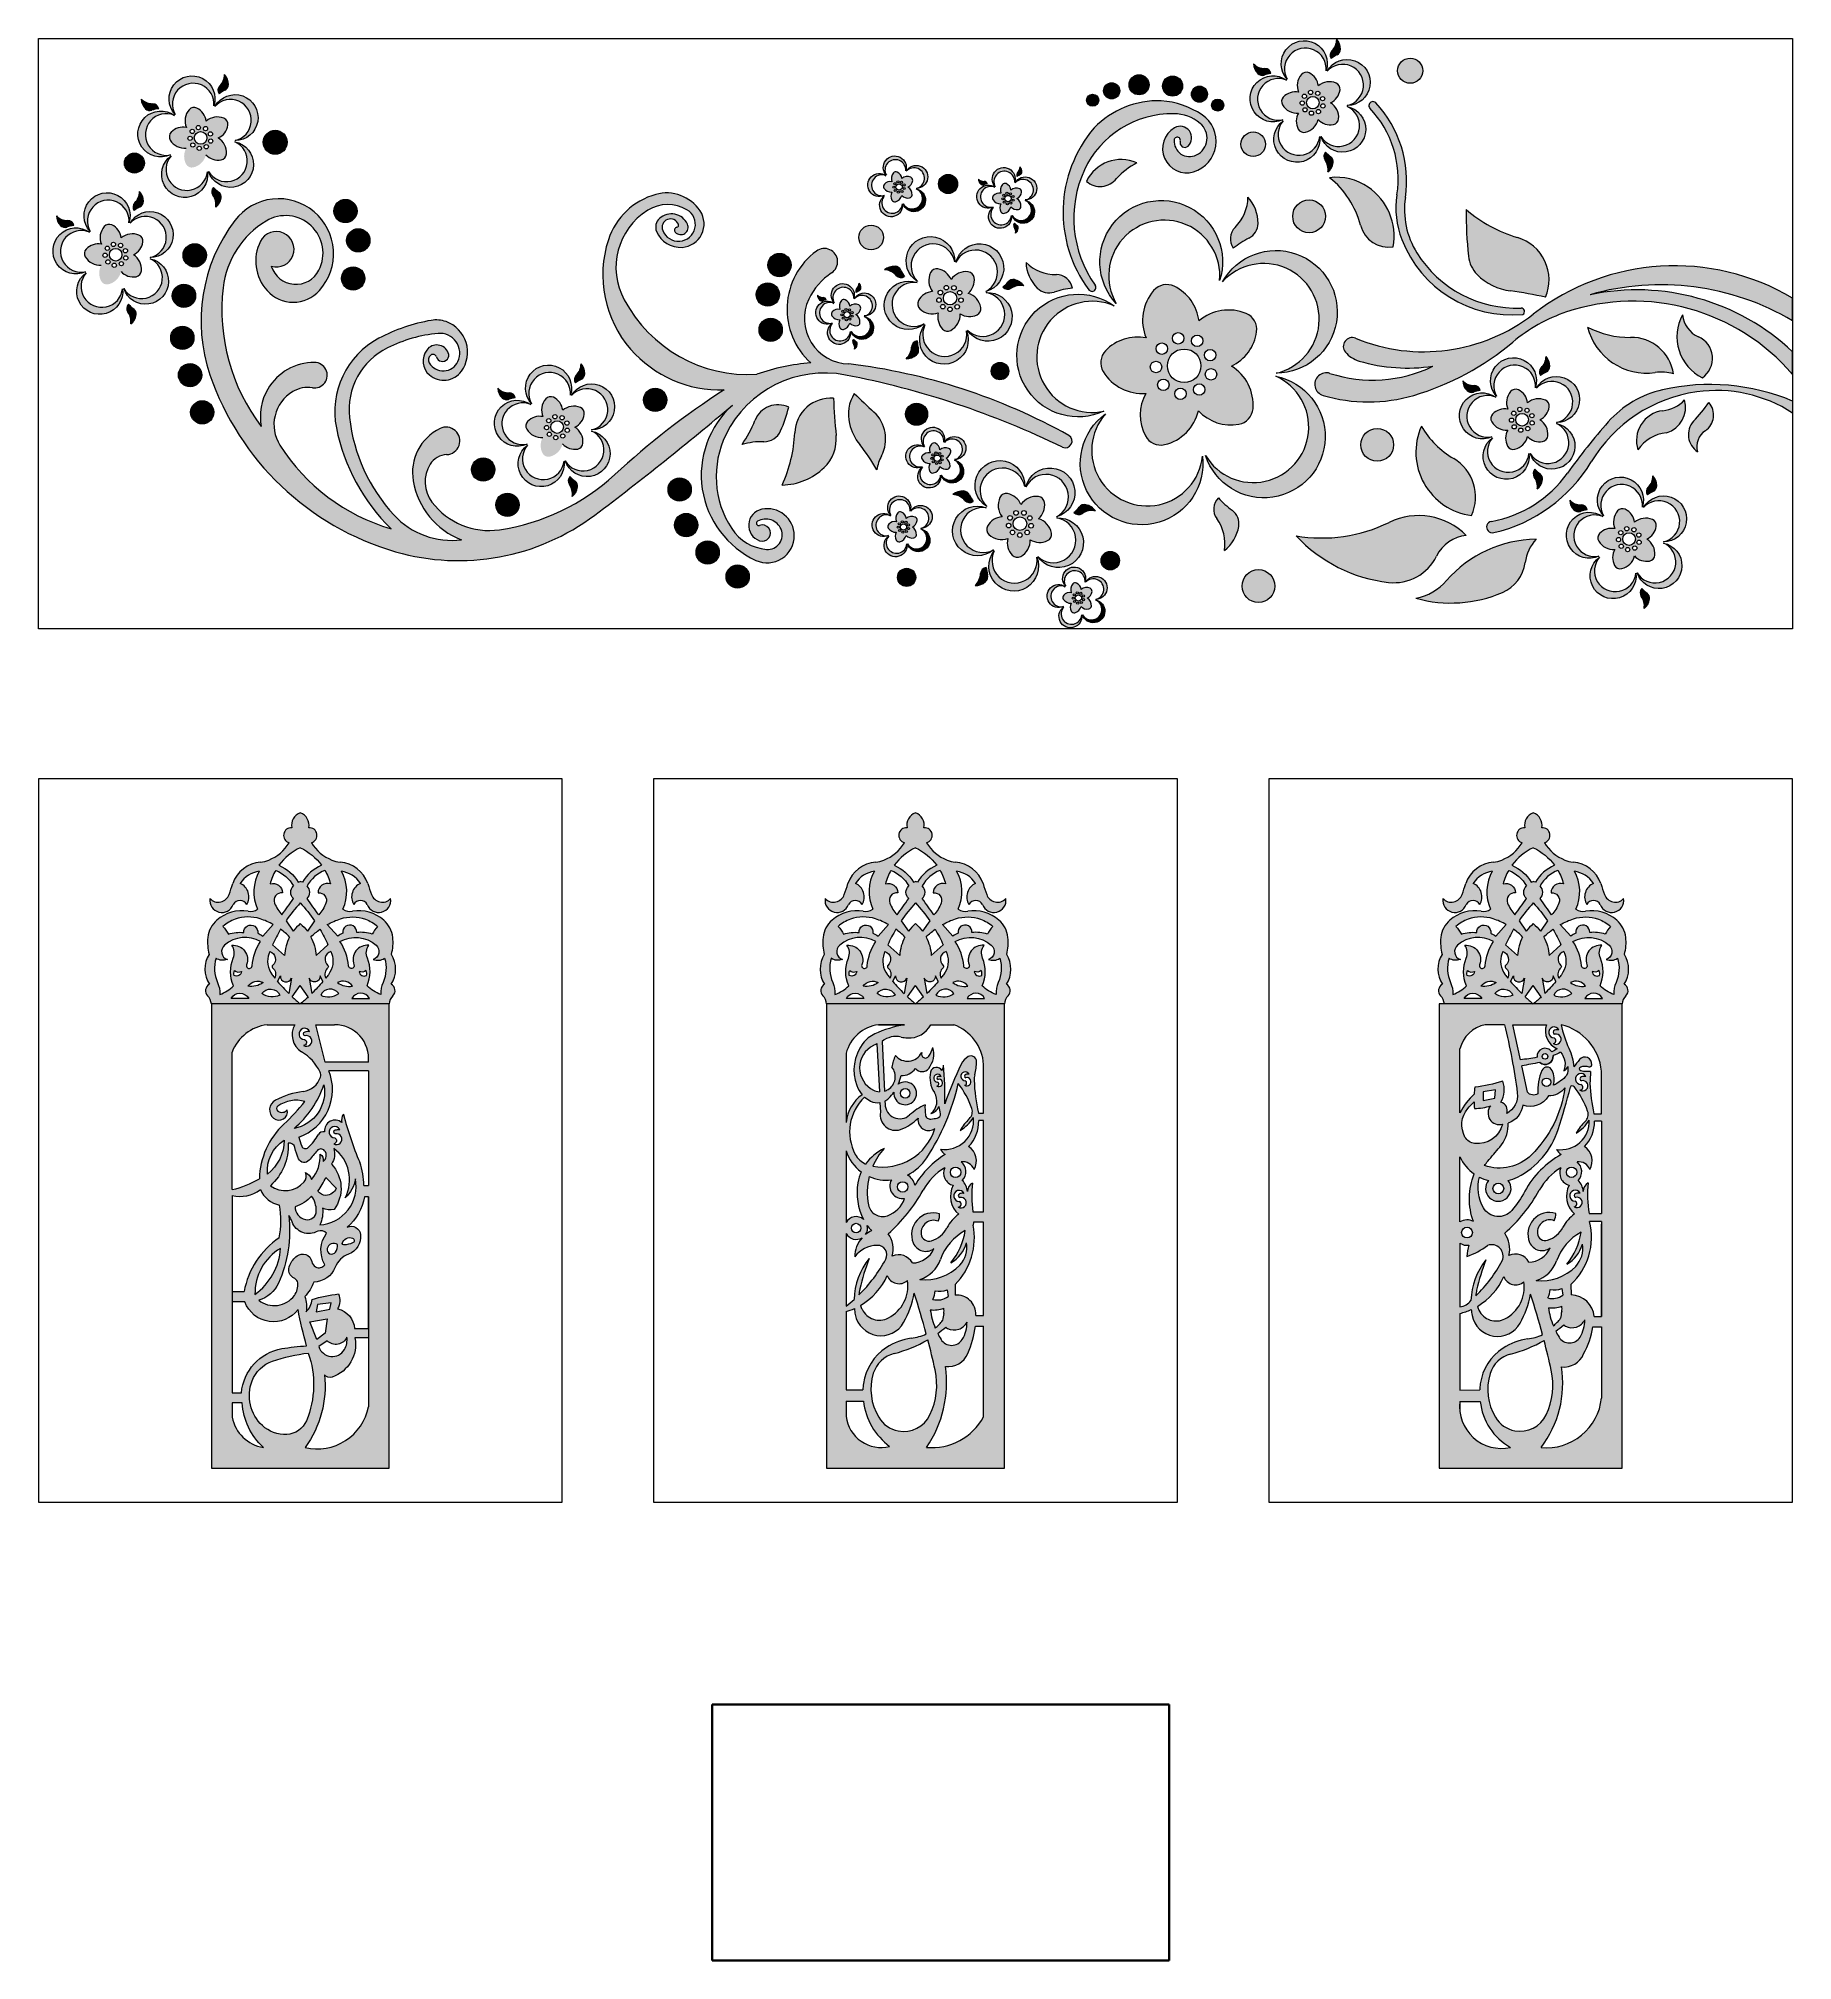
# Model space of a CAD drawing. Header units: millimetres. Extents: x 17217 to 18905, y -397 to 1453.
import ezdxf

# ---------------------------------------------------------------- set-up
doc = ezdxf.new("R2010")
doc.units = ezdxf.units.MM
doc.layers.add('hadika', color=3, linetype='Continuous', lineweight=35)
picture_1 = doc.add_image_def('image1.jpg', size_in_pixel=(280, 157))

msp = doc.modelspace()

# ---------------------------------------------------------------- hatches: boundary and pattern name
at = {"layer": 'hadika', "lineweight": 0}
h = msp.add_hatch(color=41, dxfattribs=at)
h.dxf.hatch_style = 1
h.paths.add_polyline_path([(18455.97401894263, 1421.43377573349, 1.741086374443485), (18418.63708138537, 1413.192390268327, -1.363612101538856)])
h = msp.add_hatch(color=41, dxfattribs=at)
h.dxf.hatch_style = 1
h.paths.add_polyline_path([(18461.57944567422, 1440.645820213777, 0.3688249622318316), (18460.92257213753, 1433.140787842241, -0.0483844562999998), (18466.56467903443, 1436.742700672282, 0.2800421602906883), (18469.86438807672, 1442.085999158539, 0.1913387228795958), (18466.19741357496, 1451.512746012241, -0.1986323411017515)])
h = msp.add_hatch(color=41, dxfattribs=at)
h.dxf.hatch_style = 1
h.paths.add_polyline_path([(18386.10775555373, 1427.995196544448, 0.1913387228794504), (18390.18228707902, 1418.73731065784, 0.280042160290729), (18396.29409050388, 1417.293434841584, -0.0483844563000488), (18402.83032557452, 1418.73731065784, 0.3688249622322251), (18397.05806746624, 1423.578594585945, -0.1986323411016161)])
h = msp.add_hatch(color=41, dxfattribs=at)
h.dxf.hatch_style = 1
h.paths.add_polyline_path([(18457.00430803051, 1420.984666285014, -1.363612101538856), (18476.38007960355, 1388.021856688607, 1.741086374443485)])
h = msp.add_hatch(color=41, dxfattribs=at)
h.dxf.hatch_style = 1
h.paths.add_polyline_path([(18549.04177783703, 1421.444988749765, 1), (18524.82578108134, 1421.444988749765, 1)])
h = msp.add_hatch(color=41, dxfattribs=at)
h.dxf.hatch_style = 1
h.paths.add_polyline_path([(17385.62061079415, 1387.579283075663, 1.741086374443485), (17348.28367323689, 1379.33789761051, -1.363612101538856)])
h = msp.add_hatch(color=41, dxfattribs=at)
h.dxf.hatch_style = 1
h.paths.add_polyline_path([(17391.22603752574, 1406.79132755596, 0.3688249622318316), (17390.56916398905, 1399.286295184414, -0.0483844562999998), (17396.21127088595, 1402.888208014454, 0.2800421602906883), (17399.51097992825, 1408.231506500733, 0.1913387228795958), (17395.84400542649, 1417.658253354393, -0.1986323411017515)])
h = msp.add_hatch(color=41, dxfattribs=at)
h.dxf.hatch_style = 1
h.paths.add_polyline_path([(18257.35976272145, 1402.12972363857, 1), (18241.88384989526, 1402.12972363857, 1)])
h = msp.add_hatch(color=41, dxfattribs=at)
h.dxf.hatch_style = 1
h.paths.add_polyline_path([(18285.63311513756, 1407.92053439565, 1), (18266.28822410482, 1407.92053439565, 1)])
h = msp.add_hatch(color=41, dxfattribs=at)
h.dxf.hatch_style = 1
h.paths.add_polyline_path([(18317.92394904359, 1406.671705523829, 1), (18298.57905801085, 1406.671705523829, 1)])
h = msp.add_hatch(color=41, dxfattribs=at)
h.dxf.hatch_style = 1
h.paths.add_polyline_path([(18326.32649410212, 1398.863954398664, 1), (18341.80240692831, 1398.863954398664, 1)])
h = msp.add_hatch(color=41, dxfattribs=at)
h.dxf.hatch_style = 1
h.paths.add_polyline_path([(18414.19185120741, 1374.295043641281, -1.363612101538854), (18417.89157608059, 1412.351309569552, 1.741086374443485)])
h = msp.add_hatch(color=41, dxfattribs=at)
h.dxf.hatch_style = 1
h.paths.add_polyline_path([(18429.34111377009, 1380.746033613792, 0.2553086925179993), (18429.22918646354, 1365.371768079381, 0.3394451298643311), (18436.13605244987, 1362.25700883896, 0.283951275154998), (18448.35789804897, 1374.448707779618, 0.2553086925179504), (18462.94510602886, 1369.591349259197, 0.339445129864196), (18468.04175706881, 1375.197655624024, 0.2839512751551545), (18460.22352033935, 1390.588763685143, 0.2553086925179329), (18469.35083797842, 1402.9610165584, 0.3394451298641149), (18465.59387556358, 1409.540663683631, 0.2839512751551883), (18448.54009393358, 1406.86119264927, 0.2553086925179524), (18439.59387848076, 1419.365023962751, 0.3394451298639303), (18432.175296974, 1417.825163155331, 0.2839512751551966), (18429.45371701939, 1400.778050923088, 0.2553086925178459), (18414.79733415978, 1396.133590791169, 0.3394451298641616), (18413.96936105512, 1388.602257349037, 0.2839512751552769)])
h.paths.add_polyline_path([(18441.83907602655, 1382.678272762785, -1), (18441.83907602655, 1378.544713389917, -1)], flags=16)
h.paths.add_polyline_path([(18435.67872134507, 1381.765391314413, -1), (18435.67872134507, 1385.898950687281, -1)], flags=16)
h.paths.add_polyline_path([(18443.18326862228, 1396.750295656435, -1), (18443.18326862228, 1384.618803803922, -1)], flags=16)
h.paths.add_polyline_path([(18448.6283933626, 1384.170889996156, -1), (18448.6283933626, 1380.037330623288, -1)], flags=16)
h.paths.add_polyline_path([(18433.02982773836, 1388.192373402097, -1), (18433.02982773836, 1392.325932774975, -1)], flags=16)
h.paths.add_polyline_path([(18452.86987631683, 1389.678390195323, -1), (18452.86987631683, 1385.544830822455, -1)], flags=16)
h.paths.add_polyline_path([(18435.13184196415, 1394.818403306156, -1), (18435.13184196415, 1398.951962679035, -1)], flags=16)
h.paths.add_polyline_path([(18452.57888787613, 1396.623752808055, -1), (18452.57888787613, 1392.490193435187, -1)], flags=16)
h.paths.add_polyline_path([(18441.00120820493, 1402.67664736724, -1), (18441.00120820493, 1398.543087994393, -1)], flags=16)
h.paths.add_polyline_path([(18447.89158476587, 1401.757165478755, -1), (18447.89158476587, 1397.623606105886, -1)], flags=16)
h = msp.add_hatch(color=41, dxfattribs=at)
h.dxf.hatch_style = 1
h.paths.add_polyline_path([(17315.75434740526, 1394.140703886631, 0.1913387228794504), (17319.82887893054, 1384.882818000034, 0.280042160290729), (17325.94068235541, 1383.438942183768, -0.0483844563000488), (17332.47691742605, 1384.882818000034, 0.3688249622322251), (17326.70465931776, 1389.724101928129, -0.1986323411016161)])
h = msp.add_hatch(color=41, dxfattribs=at)
h.dxf.hatch_style = 1
h.paths.add_polyline_path([(17386.65089988202, 1387.130173627207, -1.363612101538856), (17406.02667145507, 1354.16736403079, 1.741086374443485)])
h = msp.add_hatch(color=41, dxfattribs=at)
h.dxf.hatch_style = 1
h.paths.add_polyline_path([(18227.6875725124, 1210.619443782199, 0.9792812104984031), (18233.77139486903, 1215.154989486816, -0.2691742546689416), (18223.34819809413, 1325.94821908959, -0.2968437248721357), (18309.41498236132, 1380.099398687617, -0.1698158136538412), (18334.7271790813, 1370.803960753866, -0.5442960453018691), (18331.22656309459, 1340.358040973836, -0.5770751956305226), (18309.67181792131, 1354.708211562204, -1.126185622609215), (18315.58480674893, 1353.620512426715, 0.76884627142222), (18323.11010771914, 1348.898721669615, 0.8945258833899195), (18310.02524093352, 1366.498267960627, 0.8896325893336448), (18328.47275696799, 1324.216362190141, 0.6326956426302891), (18336.6240047737, 1378.946712038074, 0.1299815173790809), (18297.33497202113, 1392.487746784342, 0.2117474929003158), (18232.76228346976, 1366.508241606487, 0.3507609730156667)])
h = msp.add_hatch(color=41, dxfattribs=at)
h.dxf.hatch_style = 1
h.paths.add_polyline_path([(18231.30572471973, 1398.838903099465, 1), (18231.30572471973, 1387.231968479822, 1)])
h = msp.add_hatch(color=41, dxfattribs=at)
h.dxf.hatch_style = 1
h.paths.add_polyline_path([(18351.62344101686, 1394.185686699298, 1), (18351.62344101686, 1382.578752079655, 1)])
h = msp.add_hatch(color=41, dxfattribs=at)
h.dxf.hatch_style = 1
h.paths.add_polyline_path([(18503.7484779931, 1390.51379074897, 1.002652968049777), (18498.19193377071, 1385.263015603306, -0.2325454555552009), (18524.14659579044, 1302.181338657034, 0.1320350675539483), (18528.85669877198, 1258.890633548197, 0.3350196338978502), (18645.25433235507, 1186.991509973084, 0.7925699329625762), (18643.57012343313, 1193.083565322661, -0.2694278694846921), (18543.31899230752, 1246.176077353101, -0.1781238851763555), (18532.24158001419, 1299.494171653696, 0.2294455823110828)])
h = msp.add_hatch(color=41, dxfattribs=at)
h.dxf.hatch_style = 1
h.paths.add_polyline_path([(17343.83844305894, 1340.440550983464, -1.363612101538854), (17347.53816793211, 1378.496816911735, 1.741086374443485)])
h = msp.add_hatch(color=41, dxfattribs=at)
h.dxf.hatch_style = 1
h.paths.add_polyline_path([(17358.98770562161, 1346.891540955975, 0.2553086925179993), (17358.87577831507, 1331.517275421564, 0.3394451298643311), (17365.7826443014, 1328.402516181154, 0.283951275154998), (17378.0044899005, 1340.59421512178, 0.2553086925179504), (17392.59169788039, 1335.73685660139, 0.339445129864196), (17397.68834892034, 1341.343162966176, 0.2839512751551545), (17389.87011219087, 1356.734271027336, 0.2553086925179329), (17398.99742982995, 1369.106523900573, 0.3394451298641149), (17395.24046741511, 1375.686171025803, 0.2839512751551883), (17378.18668578511, 1373.006699991463, 0.2553086925179524), (17369.24047033228, 1385.510531304935, 0.3394451298639303), (17361.82188882551, 1383.970670497524, 0.2839512751551966), (17359.1003088709, 1366.923558265271, 0.2553086925178459), (17344.44392601131, 1362.279098133363, 0.3394451298641616), (17343.61595290665, 1354.747764691189, 0.2839512751552769)])
h.paths.add_polyline_path([(17371.48566787806, 1348.823780104958, -1), (17371.48566787806, 1344.690220732089, -1)], flags=16)
h.paths.add_polyline_path([(17365.32531319659, 1347.910898656585, -1), (17365.32531319659, 1352.044458029475, -1)], flags=16)
h.paths.add_polyline_path([(17372.82986047379, 1362.895802998607, -1), (17372.82986047379, 1350.764311146106, -1)], flags=16)
h.paths.add_polyline_path([(17378.27498521411, 1350.316397338339, -1), (17378.27498521411, 1346.18283796546, -1)], flags=16)
h.paths.add_polyline_path([(17362.67641958988, 1354.33788074428, -1), (17362.67641958988, 1358.471440117148, -1)], flags=16)
h.paths.add_polyline_path([(17382.51646816835, 1355.823897537516, -1), (17382.51646816835, 1351.690338164627, -1)], flags=16)
h.paths.add_polyline_path([(17364.77843381568, 1360.963910648339, -1), (17364.77843381568, 1365.097470021208, -1)], flags=16)
h.paths.add_polyline_path([(17382.22547972765, 1362.769260150238, -1), (17382.22547972765, 1358.63570077737, -1)], flags=16)
h.paths.add_polyline_path([(17370.64780005644, 1368.822154709413, -1), (17370.64780005644, 1364.688595336544, -1)], flags=16)
h.paths.add_polyline_path([(17377.5381766174, 1367.902672820927, -1), (17377.5381766174, 1363.769113448059, -1)], flags=16)
h = msp.add_hatch(color=41, dxfattribs=at)
h.dxf.hatch_style = 1
h.paths.add_polyline_path([(18414.76139267815, 1373.326117733703, 1.741086374443487), (18449.81177451477, 1358.047437370293, -1.363612101538856)])
h = msp.add_hatch(color=41, dxfattribs=at)
h.dxf.hatch_style = 1
h.paths.add_polyline_path([(18476.27132797331, 1386.903211085985, -1.363612101538856), (18450.90927580646, 1358.289688925556, 1.741086374443485)])
at = {"layer": 'hadika'}
h = msp.add_hatch(color=41, dxfattribs=at)
h.dxf.hatch_style = 1
edge = h.paths.add_edge_path()
edge.add_arc((17397.74542428051, 1334.745749328288), 20.0446591712917, 210.9559599134747, 425.9386643861549)
edge.add_arc((17401.58297408999, 1331.344275790169), 22.13311059815739, -161.81052853146184, 78.70515283109211, ccw=False)
at = {"layer": 'hadika', "lineweight": 0}
h = msp.add_hatch(color=41, dxfattribs=at)
h.dxf.hatch_style = 1
edge = h.paths.add_edge_path()
edge.add_arc((17444.6428112133, 1352.580648675459), 11.52776170659658, 0, 360)
h = msp.add_hatch(color=41, dxfattribs=at)
h.dxf.hatch_style = 1
h.paths.add_polyline_path([(18397.59938570317, 1350.726249337531, 1), (18374.00868983032, 1350.726249337531, 1)])
h = msp.add_hatch(color=41, dxfattribs=at)
h.dxf.hatch_style = 1
edge = h.paths.add_edge_path()
edge.add_arc((17309.1013874951, 1332.582027635491), 9.59767082819059, 0, 360)
at = {"layer": 'hadika'}
h = msp.add_hatch(color=41, dxfattribs=at)
h.dxf.hatch_style = 1
edge = h.paths.add_edge_path()
edge.add_arc((17359.52576832664, 1326.30952135489), 20.04465917129173, 138.9559599134536, 353.9386643861399)
edge.add_arc((17357.4766428611, 1321.608681472777), 22.133110598157, -233.81052853148572, 6.705152831073974, ccw=False)
at = {"layer": 'hadika', "lineweight": 0}
h = msp.add_hatch(color=41, dxfattribs=at)
h.dxf.hatch_style = 1
h.paths.add_polyline_path([(18051.4281132044, 1324.969102162007, 1.741086374443487), (18032.75964442577, 1320.848409429388, -1.363612101538856)])
h = msp.add_hatch(color=41, dxfattribs=at)
h.dxf.hatch_style = 1
h.paths.add_polyline_path([(18225.23409182819, 1315.011830544381, 0.4277621143321733), (18254.33604501366, 1317.758966475618, -0.0883876510257681), (18273.82890501588, 1332.86808704484, 0.402232427041216)])
h = msp.add_hatch(color=41, dxfattribs=at)
h.dxf.hatch_style = 1
h.paths.add_polyline_path([(18457.72037164456, 1324.055834805785, 0.1913387228797588), (18462.88098744209, 1332.755162528706, 0.2800421602903346), (18460.50045528931, 1338.56652942011, -0.0483844562999949), (18455.52406671996, 1343.043437178617, 0.3688249622317455), (18454.9435487667, 1335.532112884783, -0.198632341101781)])
h = msp.add_hatch(color=41, dxfattribs=at)
h.dxf.hatch_style = 1
h.paths.add_polyline_path([(18030.53702933679, 1301.399736115897, -1.363612101538856), (18032.38689177338, 1320.427869080017, 1.741086374443487)])
h = msp.add_hatch(color=41, dxfattribs=at)
h.dxf.hatch_style = 1
h.paths.add_polyline_path([(18038.11166061812, 1304.625231102158, 0.2553086925179993), (18038.05569696485, 1296.938098334937, 0.3394451298643311), (18041.50912995802, 1295.380718714721, 0.283951275154998), (18047.62005275758, 1301.47656818505, 0.2553086925179504), (18054.91365674751, 1299.04788892485, 0.339445129864196), (18057.46198226749, 1301.851042107243, 0.2839512751551545), (18053.55286390276, 1309.546596137812, 0.2553086925179329), (18058.1165227223, 1315.732722574431, 0.3394451298641149), (18056.23804151488, 1319.022546137057, 0.2839512751551883), (18047.71115069988, 1317.682810619886, 0.2553086925179524), (18043.23804297346, 1323.934726276633, 0.3394451298639303), (18039.52875222008, 1323.164795872896, 0.2839512751551966), (18038.16796224277, 1314.641239756801, 0.2553086925178459), (18030.83977081298, 1312.319009690825, 0.3394451298641616), (18030.42578426064, 1308.553342969739, 0.2839512751552769)])
h.paths.add_polyline_path([(18044.36064174635, 1305.591350676623, -1), (18044.36064174635, 1303.524570990199, -1)], flags=16)
h.paths.add_polyline_path([(18041.28046440561, 1305.134909952448, -1), (18041.28046440561, 1307.201689638903, -1)], flags=16)
h.paths.add_polyline_path([(18045.03273804422, 1312.627362123448, -1), (18045.03273804422, 1306.561616197197, -1)], flags=16)
h.paths.add_polyline_path([(18047.75530041438, 1306.337659293319, -1), (18047.75530041438, 1304.270879606895, -1)], flags=16)
h.paths.add_polyline_path([(18039.95601760226, 1308.348400996305, -1), (18039.95601760226, 1310.415180682718, -1)], flags=16)
h.paths.add_polyline_path([(18049.87604189149, 1309.091409392903, -1), (18049.87604189149, 1307.02462970649, -1)], flags=16)
h.paths.add_polyline_path([(18041.00702471515, 1311.661415948325, -1), (18041.00702471515, 1313.728195634748, -1)], flags=16)
h.paths.add_polyline_path([(18049.73054767115, 1312.564090699263, -1), (18049.73054767115, 1310.49731101284, -1)], flags=16)
h.paths.add_polyline_path([(18043.94170783555, 1315.590537978882, -1), (18043.94170783555, 1313.523758292416, -1)], flags=16)
h.paths.add_polyline_path([(18047.38689611602, 1315.130797034608, -1), (18047.38689611602, 1313.064017348184, -1)], flags=16)
h = msp.add_hatch(color=41, dxfattribs=at)
h.dxf.hatch_style = 1
h.paths.add_polyline_path([(18051.94325774834, 1324.744547437759, -1.363612101538857), (18061.63114353486, 1308.26314263955, 1.741086374443488)])
h = msp.add_hatch(color=41, dxfattribs=at)
h.dxf.hatch_style = 1
h.paths.add_polyline_path([(18083.01673403902, 1312.472680068626, 1), (18101.39265529523, 1312.472680068626, 1)])
h = msp.add_hatch(color=41, dxfattribs=at)
h.dxf.hatch_style = 1
h.paths.add_polyline_path([(18121.36515960489, 1317.114395790081, 0.1913387228794504), (18123.40242536751, 1312.485452846777, 0.280042160290729), (18126.45832707995, 1311.763514938643, -0.0483844563000488), (18129.72644461527, 1312.485452846777, 0.3688249622322251), (18126.84031556113, 1314.906094810834, -0.1986323411016161)])
h = msp.add_hatch(color=41, dxfattribs=at)
h.dxf.hatch_style = 1
h.paths.add_polyline_path([(18156.29829129933, 1313.833685384601, 1.741086374443487), (18137.62982252069, 1309.712992652035, -1.363612101538856)])
h = msp.add_hatch(color=41, dxfattribs=at)
h.dxf.hatch_style = 1
h.paths.add_polyline_path([(18156.81343584326, 1313.609130660363, -1.363612101538857), (18166.50132162979, 1297.127725862155, 1.741086374443488)])
h = msp.add_hatch(color=41, dxfattribs=at)
h.dxf.hatch_style = 1
h.paths.add_polyline_path([(18159.10100466512, 1323.439707624734, 0.3688249622318316), (18158.77256789677, 1319.687191438967, -0.0483844562999998), (18161.59362134522, 1321.488147853987, 0.2800421602906883), (18163.24347586638, 1324.159797097105, 0.1913387228795958), (18161.40998861549, 1328.873170523956, -0.1986323411017515)])
h = msp.add_hatch(color=41, dxfattribs=at)
h.dxf.hatch_style = 1
h.paths.add_polyline_path([(18496.40907538037, 1309.503709925208, 0.1818403800204516), (18459.37579004209, 1318.501336064341, -0.1625778872824096), (18489.04253925448, 1272.714678436266, 0.386840417954134), (18520.52520457543, 1252.088734130158, 0.2957186945750761)])
h = msp.add_hatch(color=41, dxfattribs=at)
h.dxf.hatch_style = 1
h.paths.add_polyline_path([(17303.88353663502, 1275.126426097923, 1.741086374443485), (17266.54659907775, 1266.88504063277, -1.363612101538856)])
h = msp.add_hatch(color=41, dxfattribs=at)
h.dxf.hatch_style = 1
h.paths.add_polyline_path([(17309.4889633666, 1294.338470578209, 0.3688249622318316), (17308.83208982991, 1286.833438206674, -0.0483844562999998), (17314.47419672683, 1290.435351036714, 0.2800421602906883), (17317.77390576911, 1295.778649522971, 0.1913387228795958), (17314.10693126735, 1305.205396376653, -0.1986323411017515)])
h = msp.add_hatch(color=41, dxfattribs=at)
h.dxf.hatch_style = 1
edge = h.paths.add_edge_path()
edge.add_arc((17926.18298134442, 562.8271480902969), 580.881109108055, 420.9214537273109, 443.0421798076387)
edge.add_arc((17997.32957125926, 1182.936273917588), 43.51283934736013, 154.4327245329963, 268.97359560982966, ccw=False)
edge.add_arc((18014.42294368644, 1174.758502822003), 62.46170002620478, 123.3149340252925, 154.4327245329979, ccw=False)
edge.add_arc((17973.09189806509, 1237.643280959738), 12.7895501533493, 303.3149340252958, 486.3442517875767)
edge.add_arc((18006.74940588319, 1191.898228294665), 69.58248700166436, 126.3442517875769, 227.8042906653457)
edge.add_arc((17974.14532006841, 947.2231463239941), 193.6409271604137, 94.18520473443395, 109.8860192428567)
edge.add_arc((17900.06396934567, 1264.296698710098), 135.2289281752909, 207.8741642697205, 273.4825288899214, ccw=False)
edge.add_arc((17837.32811463554, 1232.201134094158), 64.77332798781246, 121.8908039276119, 208.722705204853, ccw=False)
edge.add_arc((17822.45345880823, 1256.106819680529), 36.61773903401024, 59.77351120445769, 121.89080392761011, ccw=False)
edge.add_arc((17832.67946915886, 1273.658195216033), 16.30463806742262, 201.4629817883895, 419.77351120445815, ccw=False)
edge.add_arc((17825.09247948405, 1270.675261542284), 8.152319033712992, 21.462981788367074, 201.4629817884051, ccw=False)
edge.add_arc((17830.74294324683, 1272.896822313112), 2.080822266608146, 282.0250436510668, 381.4629817883894, ccw=False)
edge.add_arc((17831.77611032386, 1268.046578844039), 2.878239733256176, 102.025043651065, 221.1255648989759)
edge.add_arc((17834.9792985876, 1270.843415936948), 7.130617042155181, 221.125564898969, 385.3450451236028)
edge.add_arc((17825.90396760587, 1266.544794248137), 17.17251829896341, 385.3450451236083, 491.8511378515494)
edge.add_arc((17821.88370602943, 1271.033143526558), 11.14692435411278, 131.8511378515527, 203.0057265524679)
edge.add_arc((17834.62114680273, 1276.44136887361), 24.98496246858618, 203.0057265524651, 273.6125789633534)
edge.add_arc((17834.77320206597, 1274.032957345792), 22.57175570365049, 273.6125789633543, 393.6958633222145)
edge.add_arc((17821.26312481809, 1265.024265038293), 38.80994292807204, 393.6958633222157, 465.4700605820936)
edge.add_arc((17828.7198307386, 1238.081589665443), 66.76544720596827, 105.4700605820938, 161.8778588844563)
edge.add_arc((17868.59462548258, 1225.031440434805), 108.7214438073591, 161.8778588844562, 221.080985454085)
edge.add_arc((17873.07120837758, 1228.933997155992), 114.6602773104931, 221.0809854540846, 271.7384622359964)
edge.add_arc((18295.54834770907, 465.0812470872401), 772.7090480223504, 122.8366891813757, 132.7185693945232)
edge.add_arc((17630.2764878858, 1185.56079629794), 207.942484533217, 278.3350167202617, 312.7185693945234, ccw=False)
edge.add_arc((17650.42156890269, 1048.059634951897), 68.97344603656256, 217.2172289567813, 278.3350167202615, ccw=False)
edge.add_arc((17621.1804059671, 1025.850522240222), 32.25437337307888, 148.4678162495888, 217.217228956777, ccw=False)
edge.add_arc((17610.40078832047, 1032.46461216333), 19.60738392424999, 92.35962860975059, 148.4678162495817, ccw=False)
edge.add_arc((17609.04797426085, 1065.294655790736), 13.25052030680988, 272.3596286097516, 476.0376056331288)
edge.add_arc((17623.94088451559, 1034.810462137238), 47.17816152395852, 116.0376056331285, 189.901224204532)
edge.add_arc((17650.95203943267, 1039.525258044834), 74.59771276764218, 189.9012242045307, 248.6639176601718)
edge.add_arc((17614.5764259119, 1045.101791303386), 75.62735263261997, 222.7013197865667, 277.0133447718205, ccw=False)
edge.add_arc((17680.6800207785, 1106.103252308562), 165.5765799725773, 186.3601391554429, 222.7013197865666, ccw=False)
edge.add_arc((17582.32167954576, 1095.139880371253), 66.60911656013988, 116.35038431237629, 186.3601391554437, ccw=False)
edge.add_arc((17614.51185110252, 1030.151956136324), 139.1324744610203, 95.43534329716073, 116.3503843123764, ccw=False)
edge.add_arc((17603.14213041211, 1149.644257177468), 19.10047640765097, -24.820242634884607, 95.4353432971617, ccw=False)
edge.add_arc((17606.34112604156, 1148.164741943551), 15.57591425545847, 210.5705203892531, 335.1797573651203, ccw=False)
edge.add_arc((17597.97703268055, 1143.224037759115), 5.861563243174144, 128.6903895594896, 210.5705203892679, ccw=False)
edge.add_arc((17596.45343565838, 1145.126451571561), 3.424243772978391, 16.454282541270118, 128.6903895595108, ccw=False)
edge.add_arc((17605.58494268283, 1147.823403528797), 6.097204141977325, 196.4542825412733, 382.3361846789866)
edge.add_arc((17600.08376674358, 1145.563147187516), 12.0446149603881, 382.3361846789948, 503.693650815185)
edge.add_arc((17604.70805369177, 1142.165481710426), 17.7829213719665, 143.6936508151833, 228.9792396528466)
edge.add_arc((17606.79910934093, 1144.569206479869), 20.96889163157559, 228.979239652843, 324.0568048540618)
edge.add_arc((17598.46669016932, 1150.610450727435), 31.26091967807789, 324.0568048540632, 430.3263700769891)
edge.add_arc((17599.59613700022, 1153.76945383924), 27.90607977067815, 430.3263700769873, 459.8876052900859)
edge.add_arc((17624.08546229658, 1013.272502175525), 170.521368152661, 99.88760529008619, 117.879668280317)
edge.add_arc((17581.63894826936, 1093.508853980515), 79.74924300379188, 117.8796682803179, 191.3611257954274)
edge.add_arc((17687.71546248934, 1114.822744127181), 187.9458639410566, 191.3611257954278, 225.5374143706239)
edge.add_arc((17609.83879475044, 1163.290531930475), 190.35788340976, 212.4475057293558, 253.5928329181673, ccw=False)
edge.add_arc((17480.37388899235, 1080.978949992657), 36.94224423286527, 120.78295448688431, 212.4475057293538, ccw=False)
edge.add_arc((17475.88895677202, 1088.507585306135), 28.1789704893282, 80.75585558133338, 120.7829544868834, ccw=False)
edge.add_arc((17482.39015240614, 1128.452154203086), 12.29119295283584, 260.755855581332, 449.6563228500021)
edge.add_arc((17482.15285266174, 1088.891447968972), 51.85261088635924, 449.6563228500023, 509.6114019945265)
edge.add_arc((17482.15285266173, 1088.891447968972), 51.85261088635239, 149.6114019945293, 190.8897742052067)
edge.add_arc((17577.71233685037, 1191.179921619505), 184.4419670655891, 173.3010489373833, 217.4230292148672, ccw=False)
edge.add_arc((17480.60760116082, 1202.585304105672), 86.66971924958573, 121.0620577967612, 173.3010489373822, ccw=False)
edge.add_arc((17454.51584749389, 1245.902929574207), 36.10099091231659, -27.18519919317731, 121.062057796761, ccw=False)
edge.add_arc((17464.54836002691, 1240.75019419028), 24.82260496121853, 197.5954425559, 332.81480080682144, ccw=False)
edge.add_arc((17445.63480836529, 1249.64468199896), 17.07168057234498, 253.8528589830356, 425.4992679381458)
edge.add_arc((17445.63480836528, 1249.64468199896), 17.07168057235321, 425.4992679381409, 513.324631826789)
edge.add_arc((17468.2334467898, 1238.290921182367), 42.36212033368468, 153.3246318267896, 222.0292962504864)
edge.add_arc((17461.97452437323, 1232.649564607803), 33.93602907983093, 222.0292962504856, 317.9707037495144)
edge.add_arc((17447.87558908045, 1245.357362534522), 52.91675890079382, 317.9707037495133, 409.7904430291012)
edge.add_arc((17447.87558908047, 1245.357362534522), 52.91675890078413, 409.7904430291028, 502.8936450444902)
edge.add_arc((17533.386463858, 1180.671085280732), 160.1381381596548, 142.8936450444906, 198.8609030017864)
edge.add_arc((17634.58246125373, 1215.241089507205), 267.0760410806334, 198.8609030017864, 253.8909726647306)
edge.add_arc((17621.0323711284, 1168.323446782343), 218.2409088369189, 253.8909726647305, 306.948313311912)
edge.add_arc((15994.17880239957, 3331.287992932214), 2924.727221750203, 306.9483133119121, 310.2696287555082)
edge.add_arc((17944.98397227396, 1032.416311098481), 90.34473152568187, 131.8735906802837, 245.3273760310063)
edge.add_arc((17918.14217261845, 973.9845282105152), 26.04266732698474, 245.3273760310084, 360.6513117909157)
edge.add_arc((17918.14217261845, 973.9845282105152), 26.0426673269835, 360.6513117909157, 461.6844360915357)
edge.add_arc((17916.06626542928, 984.022435562595), 15.79235149443355, 101.6844360915342, 250.148508419051)
edge.add_arc((17913.37370271348, 976.564591199005), 7.863332858417782, 250.1485084190492, 469.8514915809599)
edge.add_arc((17909.94889221464, 986.0506111625754), 2.221998157584545, 119.47655711597179, 289.8514915809126, ccw=False)
edge.add_arc((17916.72431127742, 974.0636575867183), 15.99128860791848, 22.808250554828703, 119.4765571159717, ccw=False)
edge.add_arc((17918.57382193191, 974.8414336854976), 13.98489250523637, 265.36143932295136, 382.80825055483274, ccw=False)
edge.add_arc((17921.02759211507, 1005.084303542459), 44.32714300346314, 213.1442468604212, 265.3614393229506, ccw=False)
edge.add_arc((17960.61048268321, 1030.931645519731), 91.60176952783792, 153.9093161078427, 213.1442468604217, ccw=False)
edge.add_arc((17973.50300746917, 1024.618261975859), 105.9571172118203, 79.09545098765119, 153.909316107837, ccw=False)
edge.add_arc((17833.82786622718, 300.1592822006423), 843.7578742458377, 424.0988233060584, 439.0883377321328, ccw=False)
edge.add_arc((18205.040381663, 1065.044598271133), 6.449855730831306, 245.8191383275984, 417.6046236290249)
h = msp.add_hatch(color=41, dxfattribs=at)
h.dxf.hatch_style = 1
h.paths.add_polyline_path([(17387.36696349607, 1290.201342147979, 0.1913387228797588), (17392.52757929361, 1298.900669870879, 0.2800421602903346), (17390.14704714084, 1304.712036762294, -0.0483844562999949), (17385.17065857149, 1309.188944520759, 0.3688249622317455), (17384.59014061821, 1301.677620226966, -0.198632341101781)])
h = msp.add_hatch(color=41, dxfattribs=at)
h.dxf.hatch_style = 1
edge = h.paths.add_edge_path()
edge.add_arc((17512.17154712044, 1286.44057502602), 11.19103111171073, 0, 360)
h = msp.add_hatch(color=41, dxfattribs=at)
h.dxf.hatch_style = 1
h.paths.add_polyline_path([(18030.82180007216, 1300.915273162093, 1.741086374443485), (18048.34699099046, 1293.275932980372, -1.363612101538856)])
h = msp.add_hatch(color=41, dxfattribs=at)
h.dxf.hatch_style = 1
h.paths.add_polyline_path([(18061.57676771974, 1307.703819838228, -1.363612101538856), (18048.8957416363, 1293.397058758019, 1.741086374443487)])
h = msp.add_hatch(color=41, dxfattribs=at)
h.dxf.hatch_style = 1
h.paths.add_polyline_path([(18135.40720743172, 1290.264319338502, -1.363612101538856), (18137.25706986831, 1309.292452302622, 1.741086374443487)])
h = msp.add_hatch(color=41, dxfattribs=at)
h.dxf.hatch_style = 1
h.paths.add_polyline_path([(18142.98183871305, 1293.489814324752, 0.2553086925179993), (18142.92587505978, 1285.802681557542, 0.3394451298643311), (18146.37930805296, 1284.245301937326, 0.283951275154998), (18152.4902308525, 1290.341151407655, 0.2553086925179504), (18159.78383484244, 1287.912472147465, 0.339445129864196), (18162.33216036242, 1290.715625329847, 0.2839512751551545), (18158.42304199768, 1298.411179360406, 0.2553086925179329), (18162.98670081722, 1304.597305797035, 0.3394451298641149), (18161.1082196098, 1307.887129359661, 0.2839512751551883), (18152.58132879481, 1306.547393842502, 0.2553086925179524), (18148.10822106839, 1312.799309499238, 0.3394451298639303), (18144.39893031501, 1312.0293790955, 0.2839512751551966), (18143.03814033769, 1303.505822979406, 0.2553086925178459), (18135.7099489079, 1301.183592913441, 0.3394451298641616), (18135.29596235558, 1297.417926192354, 0.2839512751552769)])
h.paths.add_polyline_path([(18149.23081984128, 1294.455933899228, -1), (18149.23081984128, 1292.389154212804, -1)], flags=16)
h.paths.add_polyline_path([(18146.15064250055, 1293.999493175052, -1), (18146.15064250055, 1296.066272861497, -1)], flags=16)
h.paths.add_polyline_path([(18149.90291613914, 1301.491945346053, -1), (18149.90291613914, 1295.426199419802, -1)], flags=16)
h.paths.add_polyline_path([(18152.6254785093, 1295.202242515924, -1), (18152.6254785093, 1293.1354628295, -1)], flags=16)
h.paths.add_polyline_path([(18144.82619569719, 1297.21298421891, -1), (18144.82619569719, 1299.279763905334, -1)], flags=16)
h.paths.add_polyline_path([(18154.74621998642, 1297.955992615507, -1), (18154.74621998642, 1295.889212929094, -1)], flags=16)
h.paths.add_polyline_path([(18145.87720281009, 1300.525999170929, -1), (18145.87720281009, 1302.592778857353, -1)], flags=16)
h.paths.add_polyline_path([(18154.60072576607, 1301.428673921868, -1), (18154.60072576607, 1299.361894235445, -1)], flags=16)
h.paths.add_polyline_path([(18148.81188593047, 1304.455121201487, -1), (18148.81188593047, 1302.388341515032, -1)], flags=16)
h.paths.add_polyline_path([(18152.25707421095, 1303.995380257202, -1), (18152.25707421095, 1301.928600570778, -1)], flags=16)
h = msp.add_hatch(color=41, dxfattribs=at)
h.dxf.hatch_style = 1
h.paths.add_polyline_path([(18166.44694581467, 1296.568403060843, -1.363612101538856), (18153.76591973124, 1282.261641980624, 1.741086374443487)])
h = msp.add_hatch(color=41, dxfattribs=at)
h.dxf.hatch_style = 1
h.paths.add_polyline_path([(18253.91111467329, 1197.531128159613, -1.363612101538856), (18353.47628149264, 1219.508156066702, 1.741086374443485)])
h = msp.add_hatch(color=41, dxfattribs=at)
h.dxf.hatch_style = 1
h.paths.add_polyline_path([(18368.42408611023, 1270.740274680795, 0.3688249622317879), (18366.67242334572, 1250.726855023361, -0.0483844562999827), (18381.71804173745, 1260.33195590346, 0.2800421602906323), (18390.51726585024, 1274.580751866813, 0.1913387228796642), (18380.73866717885, 1299.718743476638, -0.1986323411017664)])
h = msp.add_hatch(color=41, dxfattribs=at)
h.dxf.hatch_style = 1
h.paths.add_polyline_path([(18455.37941533434, 1281.353253324787, 1), (18423.79736275118, 1281.353253324787, 1)])
h = msp.add_hatch(color=41, dxfattribs=at)
h.dxf.hatch_style = 1
h.paths.add_polyline_path([(17234.01727324613, 1281.687846908881, 0.1913387228794504), (17238.0918047714, 1272.429961022294, 0.280042160290729), (17244.20360819627, 1270.986085206027, -0.0483844563000488), (17250.7398432669, 1272.429961022294, 0.3688249622322251), (17244.96758515862, 1277.271244950378, -0.1986323411016161)])
h = msp.add_hatch(color=41, dxfattribs=at)
h.dxf.hatch_style = 1
h.paths.add_polyline_path([(17304.9138257229, 1274.677316649425, -1.363612101538856), (17324.28959729594, 1241.71450705304, 1.741086374443485)])
h = msp.add_hatch(color=41, dxfattribs=at)
h.dxf.hatch_style = 1
h.paths.add_polyline_path([(18135.69197816709, 1289.779856384698, 1.741086374443485), (18153.21716908539, 1282.140516202966, -1.363612101538856)])
h = msp.add_hatch(color=41, dxfattribs=at)
h.dxf.hatch_style = 1
h.paths.add_polyline_path([(18590.66464923841, 1287.904223436378, 0.0268882828412163), (18592.93528899105, 1243.033616592921, 0.1703015283539186), (18601.26092444346, 1225.426193027501, 0.1678400167232915), (18633.42814637677, 1209.522674742514, -0.0257034889949369), (18667.10914996546, 1203.464224862075, 0.4495142900593847), (18640.05081837992, 1261.019721068673, -0.1064394815125989)])
h = msp.add_hatch(color=41, dxfattribs=at)
h.dxf.hatch_style = 1
h.paths.add_polyline_path([(17262.1013688998, 1227.987694005713, -1.363612101538854), (17265.80109377297, 1266.043959933985, 1.741086374443485)])
h = msp.add_hatch(color=41, dxfattribs=at)
h.dxf.hatch_style = 1
h.paths.add_polyline_path([(17277.25063146247, 1234.438683978224, 0.2553086925179993), (17277.13870415593, 1219.064418443825, 0.3394451298643311), (17284.04557014227, 1215.949659203403, 0.283951275154998), (17296.26741574136, 1228.14135814403, 0.2553086925179504), (17310.85462372126, 1223.28399962363, 0.339445129864196), (17315.9512747612, 1228.890305988435, 0.2839512751551545), (17308.13303803173, 1244.281414049585, 0.2553086925179329), (17317.26035567081, 1256.653666922833, 0.3394451298641149), (17313.50339325597, 1263.233314048032, 0.2839512751551883), (17296.44961162597, 1260.553843013702, 0.2553086925179524), (17287.50339617314, 1273.057674327184, 0.3394451298639303), (17280.08481466638, 1271.517813519763, 0.2839512751551966), (17277.36323471177, 1254.470701287521, 0.2553086925178459), (17262.70685185218, 1249.826241155612, 0.3394451298641616), (17261.87887874751, 1242.294907713449, 0.2839512751552769)])
h.paths.add_polyline_path([(17289.74859371892, 1236.370923127218, -1), (17289.74859371892, 1232.23736375435, -1)], flags=16)
h.paths.add_polyline_path([(17283.58823903745, 1235.458041678846, -1), (17283.58823903745, 1239.591601051724, -1)], flags=16)
h.paths.add_polyline_path([(17291.09278631466, 1250.442946020867, -1), (17291.09278631466, 1238.311454168366, -1)], flags=16)
h.paths.add_polyline_path([(17296.53791105497, 1237.863540360588, -1), (17296.53791105497, 1233.72998098772, -1)], flags=16)
h.paths.add_polyline_path([(17280.93934543074, 1241.885023766529, -1), (17280.93934543074, 1246.018583139408, -1)], flags=16)
h.paths.add_polyline_path([(17300.77939400921, 1243.371040559755, -1), (17300.77939400921, 1239.237481186887, -1)], flags=16)
h.paths.add_polyline_path([(17283.04135965654, 1248.511053670589, -1), (17283.04135965654, 1252.644613043468, -1)], flags=16)
h.paths.add_polyline_path([(17300.48840556852, 1250.316403172498, -1), (17300.48840556852, 1246.18284379962, -1)], flags=16)
h.paths.add_polyline_path([(17288.91072589731, 1256.369297731673, -1), (17288.91072589731, 1252.235738358804, -1)], flags=16)
h.paths.add_polyline_path([(17295.80110245827, 1255.449815843187, -1), (17295.80110245827, 1251.316256470319, -1)], flags=16)
h = msp.add_hatch(color=41, dxfattribs=at)
h.dxf.hatch_style = 1
edge = h.paths.add_edge_path()
edge.add_arc((17524.56976254719, 1258.218524165318), 11.19103111171073, 0, 360)
h = msp.add_hatch(color=41, dxfattribs=at)
h.dxf.hatch_style = 1
h.paths.add_polyline_path([(18029.97602542388, 1261.03414156302, 1), (18006.23116138296, 1261.03414156302, 1)])
h = msp.add_hatch(color=41, dxfattribs=at)
h.dxf.hatch_style = 1
h.paths.add_polyline_path([(18062.795192212, 1218.660039565441, -1.363612101538857), (18098.542535149, 1237.432889248013, 1.741086374443487)])
h = msp.add_hatch(color=41, dxfattribs=at)
h.dxf.hatch_style = 1
h.paths.add_polyline_path([(18157.17146765029, 1265.144714920738, 0.1913387228797588), (18159.75177554905, 1269.494378782209, 0.2800421602903346), (18158.56150947267, 1272.400062227901, -0.0483844562999949), (18156.073315188, 1274.638516107144, 0.3688249622317455), (18155.78305621136, 1270.882853960248, -0.198632341101781)])
at = {"layer": 'hadika'}
h = msp.add_hatch(color=41, dxfattribs=at)
h.dxf.hatch_style = 1
edge = h.paths.add_edge_path()
edge.add_arc((17316.00835012137, 1222.292892350535), 20.04465917129688, 210.9559599134589, 425.9386643861389)
edge.add_arc((17319.84589993085, 1218.891418812414), 22.13311059816327, -161.81052853147776, 78.7051528310759, ccw=False)
at = {"layer": 'hadika', "lineweight": 0}
h = msp.add_hatch(color=41, dxfattribs=at)
h.dxf.hatch_style = 1
edge = h.paths.add_edge_path()
edge.add_arc((17367.14439114999, 1243.836272741585), 11.19103111171073, 0, 360)
h = msp.add_hatch(color=41, dxfattribs=at)
h.dxf.hatch_style = 1
edge = h.paths.add_edge_path()
edge.add_arc((17929.91502730724, 1234.473306237475), 11.19103111171073, 0, 360)
h = msp.add_hatch(color=41, dxfattribs=at)
h.dxf.hatch_style = 1
h.paths.add_polyline_path([(18099.71698172354, 1237.261689502096, -1.363612101538856), (18128.61755921489, 1209.065075646394, 1.741086374443487)])
h = msp.add_hatch(color=41, dxfattribs=at)
h.dxf.hatch_style = 1
h.paths.add_polyline_path([(18356.22371906032, 1218.310530870743, -1.363612101538857), (18407.89244325512, 1130.409705280318, 1.741086374443487)])
at = {"layer": 'hadika'}
h = msp.add_hatch(color=41, dxfattribs=at)
h.dxf.hatch_style = 1
edge = h.paths.add_edge_path()
edge.add_arc((17277.7886941675, 1213.856664377143), 20.04465917129178, 138.9559599134693, 353.9386643861591)
edge.add_arc((17275.73956870196, 1209.155824495029), 22.13311059815785, -233.8105285314657, 6.705152831092676, ccw=False)
at = {"layer": 'hadika', "lineweight": 0}
h = msp.add_hatch(color=41, dxfattribs=at)
h.dxf.hatch_style = 1
edge = h.paths.add_edge_path()
edge.add_arc((17519.61048292256, 1221.622867058429), 11.19103111171073, 0, 360)
h = msp.add_hatch(color=41, dxfattribs=at)
h.dxf.hatch_style = 1
h.paths.add_polyline_path([(18042.28780181316, 1224.478707370713, 0.3688249622316501), (18050.17087832893, 1223.406853080883, -0.0483844562999784), (18046.6565251833, 1229.5399912525, 0.2800421602905963), (18041.18708606165, 1233.290323702998, 0.1913387228796903), (18031.0586548398, 1229.898460923181, -0.1986323411018132)])
h = msp.add_hatch(color=41, dxfattribs=at)
h.dxf.hatch_style = 1
h.paths.add_polyline_path([(18103.84163892475, 1187.449154407941, 0.2553086925179539), (18120.05263753981, 1186.554724156078, 0.3394451298642263), (18123.68684352782, 1193.682741210898, 0.2839512751550817), (18111.4443174776, 1207.189901797132, 0.2553086925181842), (18117.30444526485, 1222.33108351754, 0.3394451298641675), (18111.64832960796, 1227.99009721013, 0.2839512751549337), (18095.0191079122, 1220.520705201052, 0.2553086925179475), (18082.42986744809, 1230.772900385938, 0.3394451298640769), (18075.2999897398, 1227.142346135963, 0.2839512751551874), (18077.26509157556, 1209.018847412824, 0.255308692517864), (18063.62438528896, 1200.213870776029, 0.3394451298640879), (18064.8739941865, 1192.311051158937, 0.2839512751552263), (18082.71771560813, 1188.57950496203, 0.2553086925178487), (18086.87653595655, 1172.885534945446, 0.3394451298641341), (18094.77871443615, 1171.631878065093, 0.2839512751552842)])
h.paths.add_polyline_path([(18104.61467375889, 1198.442590356404, -1), (18104.61467375889, 1202.807629054166, -1)], flags=16)
h.paths.add_polyline_path([(18100.90644295682, 1192.107336063452, -1), (18100.90644295682, 1196.472374761171, -1)], flags=16)
h.paths.add_polyline_path([(18094.05757429966, 1196.14619505807, -1), (18094.05757429966, 1208.957050454346, -1)], flags=16)
h.paths.add_polyline_path([(18103.38312039489, 1205.679281516709, -1), (18103.38312039489, 1210.04432021446, -1)], flags=16)
h.paths.add_polyline_path([(18093.99355039337, 1189.637854529985, -1), (18093.99355039337, 1194.002893227757, -1)], flags=16)
h.paths.add_polyline_path([(18097.78804037102, 1210.431281323585, -1), (18097.78804037102, 1214.796320021304, -1)], flags=16)
h.paths.add_polyline_path([(18087.1106153272, 1192.189643610785, -1), (18087.1106153272, 1196.554682308547, -1)], flags=16)
h.paths.add_polyline_path([(18090.44743381283, 1210.475076254777, -1), (18090.44743381283, 1214.840114952529, -1)], flags=16)
h.paths.add_polyline_path([(18083.47823957108, 1198.568692834962, -1), (18083.47823957108, 1202.933731532734, -1)], flags=16)
h.paths.add_polyline_path([(18084.79605211068, 1205.790174175294, -1), (18084.79605211068, 1210.155212873024, -1)], flags=16)
h = msp.add_hatch(color=41, dxfattribs=at)
h.dxf.hatch_style = 1
h.paths.add_polyline_path([(18167.16624578894, 1237.005278229259, 0.1913387228796187), (18178.03166318969, 1212.317582531631, 0.2800421602907084), (18194.32980565603, 1208.467247021619, -0.0483844562999878), (18211.75976584436, 1212.317582531631, 0.3688249622318178), (18196.36707755562, 1225.227673006565, -0.1986323411017561)])
h = msp.add_hatch(color=41, dxfattribs=at)
h.dxf.hatch_style = 1
h.paths.add_polyline_path([(18655.34324321812, 1187.161493421719, -0.2688605447210937), (18484.24291668025, 1164.007515817631, 0.7836132714422308), (18474.52354858158, 1150.739978214429, 0.1479218652660021), (18487.73699894768, 1142.083028250785, 0.1087184251181431), (18558.74242330945, 1137.126247698477, -0.1955095828908571), (18459.66501875468, 1130.242007526811, 1.01490302999092), (18453.05976064606, 1109.038090461887, 0.1445908129353097), (18540.30309081547, 1109.038090461887, 0.1034781532369136), (18635.67401332703, 1160.326756608041, -0.0947270619265958), (18687.45538338304, 1189.341817449668, -0.3047400571273711), (18904.88461635376, 1129.226295601637), (18904.88461635376, 1151.092818456528, 0.2452126698053498), (18709.94856854362, 1205.942325990791, -0.2059346423034719), (18904.88461635376, 1180.825790868328), (18904.88461635376, 1202.597389860099, 0.3082559792597588)])
h = msp.add_hatch(color=41, dxfattribs=at)
h.dxf.hatch_style = 1
edge = h.paths.add_edge_path()
edge.add_arc((17356.79948552578, 1204.908116559932), 11.19103111171073, 0, 360)
h = msp.add_hatch(color=41, dxfattribs=at)
h.dxf.hatch_style = 1
edge = h.paths.add_edge_path()
edge.add_arc((17918.67687594992, 1206.065885322025), 11.19103111171073, 0, 360)
h = msp.add_hatch(color=41, dxfattribs=at)
h.dxf.hatch_style = 1
h.paths.add_polyline_path([(17966.42824886663, 1205.435290445905, 0.1913387228794504), (17968.46551462925, 1200.806347502622, 0.280042160290729), (17971.52141634169, 1200.084409594488, -0.0483844563000488), (17974.78953387702, 1200.806347502622, 0.3688249622322251), (17971.90340482287, 1203.22698946668, -0.1986323411016161)])
h = msp.add_hatch(color=41, dxfattribs=at)
h.dxf.hatch_style = 1
h.paths.add_polyline_path([(18001.36138056106, 1202.154580040447, 1.741086374443487), (17982.69291178243, 1198.03388730787, -1.363612101538856)])
h = msp.add_hatch(color=41, dxfattribs=at)
h.dxf.hatch_style = 1
h.paths.add_polyline_path([(18001.876525105, 1201.930025316208, -1.363612101538857), (18011.56441089152, 1185.448620518, 1.741086374443488)])
h = msp.add_hatch(color=41, dxfattribs=at)
h.dxf.hatch_style = 1
h.paths.add_polyline_path([(18004.16409392686, 1211.76060228058, 0.3688249622318316), (18003.83565715852, 1208.008086094812, -0.0483844562999998), (18006.65671060697, 1209.809042509832, 0.2800421602906883), (18008.30656512811, 1212.480691752971, 0.1913387228795958), (18006.47307787723, 1217.194065179791, -0.1986323411017515)])
h = msp.add_hatch(color=41, dxfattribs=at)
h.dxf.hatch_style = 1
h.paths.add_polyline_path([(18062.26944762753, 1217.595978128601, 1.741086374443485), (18069.07695217631, 1177.797105103362, -1.363612101538856)])
h = msp.add_hatch(color=41, dxfattribs=at)
h.dxf.hatch_style = 1
h.paths.add_polyline_path([(18110.9318587786, 1171.695891534634, 1.741086374443488), (18128.81766253146, 1207.895206947698, -1.363612101538857)])
h = msp.add_hatch(color=41, dxfattribs=at)
h.dxf.hatch_style = 1
h.paths.add_polyline_path([(18165.0710981522, 1214.520621908109, 0.1913387228796658), (18156.15571872097, 1220.403296616973, 0.2800421602906939), (18149.90572380557, 1218.185793211707, -0.0483844562999722), (18144.93221991751, 1213.162813922481, 0.368824962231749), (18152.82578890905, 1212.171181153687, -0.1986323411017799)])
h = msp.add_hatch(color=41, dxfattribs=at)
h.dxf.hatch_style = 1
h.paths.add_polyline_path([(18242.05716753208, 1093.804870487486, -1.363612101538856), (18251.92310052721, 1195.288246296176, 1.741086374443485)])
h = msp.add_hatch(color=41, dxfattribs=at)
h.dxf.hatch_style = 1
h.paths.add_polyline_path([(18290.0130229096, 1209.885189191564, 0.2839512751551684), (18282.75547636399, 1164.426223238952, 0.2553086925179134), (18243.67178873839, 1152.040996220472, 0.3394451298641053), (18241.46386045932, 1131.957440374753, 0.2839512751552222), (18282.45520103253, 1111.007510414175, 0.2553086925179587), (18282.15672821509, 1070.009468989095, 0.3394451298642039), (18300.57503751197, 1061.703444347951, 0.2839512751550843), (18333.16662577625, 1094.214641522982, 0.25530869251792), (18372.06584705594, 1081.261685468603, 0.3394451298641615), (18385.65691649579, 1096.211835774728, 0.2839512751551976), (18364.80828521724, 1137.254790604429, 0.2553086925179468), (18389.14779892144, 1170.247464933093, 0.3394451298641656), (18379.12923248186, 1187.793190600343, 0.2839512751551558), (18333.65248146852, 1180.64793450879, 0.2553086925178973), (18309.79590692767, 1213.991484678034, 0.3394451298641557)])
h.paths.add_polyline_path([(18315.78310038308, 1116.160148144789, -1), (18315.78310038308, 1105.13732315047, -1)], flags=16)
h.paths.add_polyline_path([(18299.35548789916, 1113.725797615821, -1), (18299.35548789916, 1124.74862261014, -1)], flags=16)
h.paths.add_polyline_path([(18319.3676139717, 1153.685542527873, -1), (18319.3676139717, 1121.334897587865, -1)], flags=16)
h.paths.add_polyline_path([(18333.88794661256, 1120.140460767119, -1), (18333.88794661256, 1109.1176357728, -1)], flags=16)
h.paths.add_polyline_path([(18292.29177161459, 1130.864416516269, -1), (18292.29177161459, 1141.887241510609, -1)], flags=16)
h.paths.add_polyline_path([(18345.19856782385, 1134.827127964911, -1), (18345.19856782385, 1123.804302970561, -1)], flags=16)
h.paths.add_polyline_path([(18297.89714288339, 1148.533829593779, -1), (18297.89714288339, 1159.556654588088, -1)], flags=16)
h.paths.add_polyline_path([(18344.42259864865, 1153.348094932198, -1), (18344.42259864865, 1142.325269937889, -1)], flags=16)
h.paths.add_polyline_path([(18313.5487861921, 1169.489147090023, -1), (18313.5487861921, 1158.466322095694, -1)], flags=16)
h.paths.add_polyline_path([(18331.92312368798, 1167.037195387357, -1), (18331.92312368798, 1156.014370393038, -1)], flags=16)
h = msp.add_hatch(color=41, dxfattribs=at)
h.dxf.hatch_style = 1
h.paths.add_polyline_path([(17305.62988933694, 1177.748485170217, 0.1913387228797588), (17310.79050513448, 1186.447812893138, 0.2800421602903346), (17308.4099729817, 1192.259179784543, -0.0483844562999949), (17303.43358441235, 1196.736087543018, 0.3688249622317455), (17302.85306645908, 1189.224763249216, -0.198632341101781)])
h = msp.add_hatch(color=41, dxfattribs=at)
h.dxf.hatch_style = 1
h.paths.add_polyline_path([(17980.47029669346, 1178.585213994348, -1.363612101538856), (17982.32015913004, 1197.613346958467, 1.741086374443487)])
h = msp.add_hatch(color=41, dxfattribs=at)
h.dxf.hatch_style = 1
h.paths.add_polyline_path([(17988.04492797479, 1181.810708980597, 0.2553086925179993), (17987.98896432153, 1174.123576213387, 0.3394451298643311), (17991.4423973147, 1172.566196593193, 0.283951275154998), (17997.55332011424, 1178.6620460635, 0.2553086925179504), (18004.84692410417, 1176.2333668033, 0.339445129864196), (18007.39524962414, 1179.036519985693, 0.2839512751551545), (18003.48613125942, 1186.732074016251, 0.2553086925179329), (18008.04979007896, 1192.918200452902, 0.3394451298641149), (18006.17130887154, 1196.208024015507, 0.2839512751551883), (17997.64441805654, 1194.868288498337, 0.2553086925179524), (17993.17131033013, 1201.120204155083, 0.3394451298639303), (17989.46201957674, 1200.350273751346, 0.2839512751551966), (17988.10122959944, 1191.826717635251, 0.2553086925178459), (17980.77303816964, 1189.504487569275, 0.3394451298641616), (17980.35905161732, 1185.738820848189, 0.2839512751552769)])
h.paths.add_polyline_path([(17994.29390910303, 1182.776828555094, -1), (17994.29390910303, 1180.710048868649, -1)], flags=16)
h.paths.add_polyline_path([(17991.21373176229, 1182.320387830897, -1), (17991.21373176229, 1184.387167517342, -1)], flags=16)
h.paths.add_polyline_path([(17994.96600540088, 1189.812840001919, -1), (17994.96600540088, 1183.747094075647, -1)], flags=16)
h.paths.add_polyline_path([(17997.68856777104, 1183.523137171769, -1), (17997.68856777104, 1181.456357485346, -1)], flags=16)
h.paths.add_polyline_path([(17989.88928495893, 1185.533878874755, -1), (17989.88928495893, 1187.600658561168, -1)], flags=16)
h.paths.add_polyline_path([(17999.80930924816, 1186.276887271352, -1), (17999.80930924816, 1184.210107584929, -1)], flags=16)
h.paths.add_polyline_path([(17990.94029207183, 1188.846893826775, -1), (17990.94029207183, 1190.913673513219, -1)], flags=16)
h.paths.add_polyline_path([(17999.66381502781, 1189.749568577735, -1), (17999.66381502781, 1187.68278889129, -1)], flags=16)
h.paths.add_polyline_path([(17993.87497519221, 1192.776015857322, -1), (17993.87497519221, 1190.709236170866, -1)], flags=16)
h.paths.add_polyline_path([(17997.32016347268, 1192.316274913047, -1), (17997.32016347268, 1190.249495226624, -1)], flags=16)
h = msp.add_hatch(color=41, dxfattribs=at)
h.dxf.hatch_style = 1
h.paths.add_polyline_path([(18011.51003507642, 1184.889297716678, -1.363612101538856), (17998.82900899298, 1170.582536636469, 1.741086374443487)])
h = msp.add_hatch(color=41, dxfattribs=at)
h.dxf.hatch_style = 1
h.paths.add_polyline_path([(18798.96868885602, 1186.553395732474, 0.4258897708639892), (18818.05663125631, 1126.01217891259, 0.5858031441587075), (18814.2750024006, 1165.472055420831, -0.2699717214451198)])
h = msp.add_hatch(color=41, dxfattribs=at)
h.dxf.hatch_style = 1
edge = h.paths.add_edge_path()
edge.add_arc((17355.2556246198, 1164.435252273019), 11.19103111171073, 0, 360)
h = msp.add_hatch(color=41, dxfattribs=at)
h.dxf.hatch_style = 1
edge = h.paths.add_edge_path()
edge.add_arc((17921.43712996811, 1172.134779817698), 11.19103111171073, 0, 360)
h = msp.add_hatch(color=41, dxfattribs=at)
h.dxf.hatch_style = 1
h.paths.add_polyline_path([(17980.75506742883, 1178.100751040543, 1.741086374443485), (17998.28025834713, 1170.461410858811, -1.363612101538856)])
h = msp.add_hatch(color=41, dxfattribs=at)
h.dxf.hatch_style = 1
h.paths.add_polyline_path([(18109.88108285495, 1171.144072662412, -1.363612101538857), (18069.92647072824, 1176.968279223346, 1.741086374443487)])
h = msp.add_hatch(color=41, dxfattribs=at)
h.dxf.hatch_style = 1
h.paths.add_polyline_path([(18707.60059742255, 1174.845055702407, 0.3858932810347688), (18772.75304684174, 1131.144448959864, -0.1145397330364223), (18790.25931999826, 1129.699851344787, 0.3763322915338781), (18748.93004021455, 1164.913147968768, -0.1256808347851602)])
h = msp.add_hatch(color=41, dxfattribs=at)
h.dxf.hatch_style = 1
h.paths.add_polyline_path([(18002.23455691203, 1153.465609576583, 0.1913387228797588), (18004.81486481079, 1157.815273438055, 0.2800421602903346), (18003.62459873441, 1160.720956883746, -0.0483844562999949), (18001.13640444973, 1162.959410762979, 0.3688249622317455), (18000.84614547311, 1159.203748616072, -0.198632341101781)])
h = msp.add_hatch(color=41, dxfattribs=at)
h.dxf.hatch_style = 1
h.paths.add_polyline_path([(18051.82040493565, 1144.23294843147, 0.1913387228794375), (18061.79130380732, 1148.063226205106, 0.2800421602906316), (18063.62292639796, 1154.436994045267, -0.0483844563000695), (18062.43000492814, 1161.404274736551, 0.3688249622321891), (18057.0319701588, 1155.560218987211, -0.1986323411016286)])
h = msp.add_hatch(color=41, dxfattribs=at)
h.dxf.hatch_style = 1
edge = h.paths.add_edge_path()
edge.add_arc((17362.66624861367, 1128.596639354751), 11.19103111171073, 0, 360)
h = msp.add_hatch(color=41, dxfattribs=at)
h.dxf.hatch_style = 1
h.paths.add_polyline_path([(17728.72846932344, 1109.287565090789, 1.741086374443485), (17691.39153176618, 1101.046179625636, -1.363612101538856)])
h = msp.add_hatch(color=41, dxfattribs=at)
h.dxf.hatch_style = 1
h.paths.add_polyline_path([(17734.33389605503, 1128.499609571086, 0.3688249622318316), (17733.67702251834, 1120.994577199551, -0.0483844562999998), (17739.31912941525, 1124.596490029591, 0.2800421602906883), (17742.61883845754, 1129.939788515848, 0.1913387228795958), (17738.95186395578, 1139.366535369509, -0.1986323411017515)])
h = msp.add_hatch(color=41, dxfattribs=at)
h.dxf.hatch_style = 1
h.paths.add_polyline_path([(18133.72292515926, 1132.433189634512, 1), (18150.55088545719, 1132.433189634512, 1)])
h = msp.add_hatch(color=41, dxfattribs=at)
h.dxf.hatch_style = 1
h.paths.add_polyline_path([(18657.38081891984, 1116.40398374841, 1.741086374443485), (18620.04388136258, 1108.162598283257, -1.363612101538856)])
h = msp.add_hatch(color=41, dxfattribs=at)
h.dxf.hatch_style = 1
h.paths.add_polyline_path([(18662.98624565144, 1135.616028228707, 0.3688249622318316), (18662.32937211475, 1128.110995857161, -0.0483844562999998), (18667.97147901165, 1131.712908687201, 0.2800421602906883), (18671.27118805394, 1137.056207173437, 0.1913387228795958), (18667.60421355218, 1146.48295402714, -0.1986323411017515)])
h = msp.add_hatch(color=41, dxfattribs=at)
h.dxf.hatch_style = 1
h.paths.add_polyline_path([(17658.86220593456, 1115.848985901757, 0.1913387228794504), (17662.93673745983, 1106.591100015149, 0.280042160290729), (17669.04854088471, 1105.147224198893, -0.0483844563000488), (17675.58477595533, 1106.591100015149, 0.3688249622322251), (17669.81251784705, 1111.432383943244, -0.1986323411016161)])
h = msp.add_hatch(color=41, dxfattribs=at)
h.dxf.hatch_style = 1
h.paths.add_polyline_path([(17729.75875841132, 1108.838455642323, -1.363612101538856), (17749.13452998436, 1075.875646045906, 1.741086374443485)])
h = msp.add_hatch(color=41, dxfattribs=at)
h.dxf.hatch_style = 1
edge = h.paths.add_edge_path()
edge.add_arc((17810.28742553219, 1104.680725972101), 11.19103111171073, 0, 360)
h = msp.add_hatch(color=41, dxfattribs=at)
h.dxf.hatch_style = 1
edge = h.paths.add_edge_path()
edge.add_arc((20130.18123844721, 3368.677625389712), 3102.897706708245, 226.692841069349, 227.1707220481514)
edge.add_arc((17996.7625839899, 1067.155262724725), 35.33114744396193, 332.5640717977807, 407.170722048152, ccw=False)
edge.add_arc((18071.06806441393, 1028.579827084209), 48.39082491634712, 152.5640717977827, 169.3059052615765)
edge.add_arc((17853.47205399254, 940.2056894412826), 195.9420370228309, 389.7918143831166, 398.3677603522196)
edge.add_arc((18048.09613683979, 1094.284607768072), 52.28940074619201, 193.5990808870019, 218.3677603522127, ccw=False)
edge.add_arc((18033.94749222169, 1090.861930645909), 37.73265443352246, 148.2111824614787, 193.5990808870051, ccw=False)
h = msp.add_hatch(color=41, dxfattribs=at)
h.dxf.hatch_style = 1
h.paths.add_polyline_path([(18407.60243890784, 1127.426650340027, -1.363612101538856), (18339.9702997962, 1051.123924578881, 1.741086374443485)])
h = msp.add_hatch(color=41, dxfattribs=at)
h.dxf.hatch_style = 1
h.paths.add_polyline_path([(18615.59865118464, 1069.265251656211, -1.363612101538854), (18619.2983760578, 1107.321517584472, 1.741086374443485)])
h = msp.add_hatch(color=41, dxfattribs=at)
h.dxf.hatch_style = 1
h.paths.add_polyline_path([(18587.51455553095, 1122.965404559368, 0.1913387228794504), (18591.58908705623, 1113.707518672781, 0.280042160290729), (18597.70089048111, 1112.263642856515, -0.0483844563000488), (18604.23712555174, 1113.707518672739, 0.3688249622322251), (18598.46486744346, 1118.548802600876, -0.1986323411016161)])
h = msp.add_hatch(color=41, dxfattribs=at)
h.dxf.hatch_style = 1
h.paths.add_polyline_path([(18688.21092671449, 1034.104873805326, -0.1968988966316067), (18615.02934194822, 987.8149993330208, 1.025655731353897), (18617.23256172554, 976.9742687301199, 0.2037484420362491), (18711.11913093048, 1045.116573719162, -0.2259826887391764), (18812.67703232981, 1112.429557898003, -0.1810645660656264), (18904.88461635376, 1092.059481827174), (18904.88461635376, 1103.592598255489, 0.1558004457528557), (18779.8161951808, 1114.480126056997, 0.1572977510208364), (18727.42354411228, 1083.477513738676, 0.0266221433710113)])
h = msp.add_hatch(color=41, dxfattribs=at)
h.dxf.hatch_style = 1
h.paths.add_polyline_path([(18630.74791374731, 1075.716241628711, 0.2553086925179993), (18630.63598644076, 1060.341976094311, 0.3394451298643311), (18637.54285242709, 1057.227216853859, 0.283951275154998), (18649.7646980262, 1069.418915794527, 0.2553086925179504), (18664.35190600608, 1064.561557274127, 0.339445129864196), (18669.44855704603, 1070.167863638923, 0.2839512751551545), (18661.63032031656, 1085.558971700051, 0.2553086925179329), (18670.75763795565, 1097.93122457332, 0.3394451298641149), (18667.0006755408, 1104.510871698529, 0.2839512751551883), (18649.9468939108, 1101.8314006642, 0.2553086925179524), (18641.00067845797, 1114.335231977682, 0.3394451298639303), (18633.5820969512, 1112.795371170229, 0.2839512751551966), (18630.86051699659, 1095.748258938018, 0.2553086925178459), (18616.204134137, 1091.103798806099, 0.3394451298641616), (18615.37616103234, 1083.572465363936, 0.2839512751552769)])
h.paths.add_polyline_path([(18643.24587600376, 1077.648480777684, -1), (18643.24587600376, 1073.514921404836, -1)], flags=16)
h.paths.add_polyline_path([(18637.08552132229, 1076.735599329333, -1), (18637.08552132229, 1080.869158702201, -1)], flags=16)
h.paths.add_polyline_path([(18644.59006859949, 1091.720503671354, -1), (18644.59006859949, 1079.589011818853, -1)], flags=16)
h.paths.add_polyline_path([(18650.03519333981, 1079.141098011076, -1), (18650.03519333981, 1075.007538638208, -1)], flags=16)
h.paths.add_polyline_path([(18634.43662771557, 1083.162581417027, -1), (18634.43662771557, 1087.296140789874, -1)], flags=16)
h.paths.add_polyline_path([(18654.27667629404, 1084.648598210253, -1), (18654.27667629404, 1080.515038837374, -1)], flags=16)
h.paths.add_polyline_path([(18636.53864194137, 1089.788611321086, -1), (18636.53864194137, 1093.922170693955, -1)], flags=16)
h.paths.add_polyline_path([(18653.98568785334, 1091.593960822985, -1), (18653.98568785334, 1087.460401450117, -1)], flags=16)
h.paths.add_polyline_path([(18642.40800818214, 1097.646855382159, -1), (18642.40800818214, 1093.513296009291, -1)], flags=16)
h.paths.add_polyline_path([(18649.29838474309, 1096.727373493674, -1), (18649.29838474309, 1092.593814120796, -1)], flags=16)
h = msp.add_hatch(color=41, dxfattribs=at)
h.dxf.hatch_style = 1
h.paths.add_polyline_path([(18658.41110800773, 1115.954874299912, -1.363612101538856), (18677.78687958076, 1082.992064703506, 1.741086374443485)])
h = msp.add_hatch(color=41, dxfattribs=at)
h.dxf.hatch_style = 1
edge = h.paths.add_edge_path()
edge.add_arc((17374.39977478945, 1092.758026436504), 11.19103111171073, 0, 360)
h = msp.add_hatch(color=41, dxfattribs=at)
h.dxf.hatch_style = 1
h.paths.add_polyline_path([(17686.94630158823, 1062.14883299859, -1.363612101538854), (17690.6460264614, 1100.205098926851, 1.741086374443485)])
h = msp.add_hatch(color=41, dxfattribs=at)
h.dxf.hatch_style = 1
h.paths.add_polyline_path([(17702.09556415091, 1068.599822971101, 0.2553086925179993), (17701.98363684436, 1053.22555743668, 0.3394451298643311), (17708.8905028307, 1050.110798196269, 0.283951275154998), (17721.11234842979, 1062.302497136906, 0.2553086925179504), (17735.69955640969, 1057.445138616506, 0.339445129864196), (17740.79620744962, 1063.051444981291, 0.2839512751551545), (17732.97797072016, 1078.442553042452, 0.2553086925179329), (17742.10528835924, 1090.814805915699, 0.3394451298641149), (17738.34832594439, 1097.394453040919, 0.2839512751551883), (17721.2945443144, 1094.714982006579, 0.2553086925179524), (17712.34832886157, 1107.21881332005, 0.3394451298639303), (17704.9297473548, 1105.67895251264, 0.2839512751551966), (17702.20816740019, 1088.631840280387, 0.2553086925178459), (17687.5517845406, 1083.987380148478, 0.3394451298641616), (17686.72381143594, 1076.456046706347, 0.2839512751552769)])
h.paths.add_polyline_path([(17714.59352640735, 1070.532062120094, -1), (17714.59352640735, 1066.398502747205, -1)], flags=16)
h.paths.add_polyline_path([(17708.43317172589, 1069.619180671743, -1), (17708.43317172589, 1073.75274004459, -1)], flags=16)
h.paths.add_polyline_path([(17715.93771900309, 1084.604085013744, -1), (17715.93771900309, 1072.472593161221, -1)], flags=16)
h.paths.add_polyline_path([(17721.3828437434, 1072.024679353455, -1), (17721.3828437434, 1067.891119980586, -1)], flags=16)
h.paths.add_polyline_path([(17705.78427811917, 1076.046162759396, -1), (17705.78427811917, 1080.179722132285, -1)], flags=16)
h.paths.add_polyline_path([(17725.62432669764, 1077.532179552632, -1), (17725.62432669764, 1073.398620179764, -1)], flags=16)
h.paths.add_polyline_path([(17707.88629234497, 1082.672192663455, -1), (17707.88629234497, 1086.805752036344, -1)], flags=16)
h.paths.add_polyline_path([(17725.33333825694, 1084.477542165354, -1), (17725.33333825694, 1080.343982792486, -1)], flags=16)
h.paths.add_polyline_path([(17713.75565858574, 1090.530436724539, -1), (17713.75565858574, 1086.396877351702, -1)], flags=16)
h.paths.add_polyline_path([(17720.64603514669, 1089.610954836053, -1), (17720.64603514669, 1085.477395463175, -1)], flags=16)
h = msp.add_hatch(color=41, dxfattribs=at)
h.dxf.hatch_style = 1
edge = h.paths.add_edge_path()
edge.add_arc((17800.7462738794, 1132.531119034343), 142.4470750302368, 336.1704663379722, 345.8314999708392, ccw=False)
edge.add_arc((17914.97442455718, 1082.080151911354), 17.57365715875129, 269.1984198006944, 336.1704663379776, ccw=False)
edge.add_arc((17913.66602955373, 988.56409358992), 75.951553674815, 449.1984198006941, 465.1046747742594)
edge.add_arc((17804.30760097617, 1125.17395195768), 109.6669996976545, 324.7573279560996, 338.4853424773104)
edge.add_arc((17928.49272269352, 1076.219429111703), 23.81891627490748, 64.19822920026547, 158.4853424773131, ccw=False)
h = msp.add_hatch(color=41, dxfattribs=at)
h.dxf.hatch_style = 1
edge = h.paths.add_edge_path()
edge.add_arc((18683.72714227789, 1139.071455857985), 702.641252087441, 182.6631637455117, 185.5936504165318)
edge.add_arc((17946.78581371538, 1066.896179766656), 37.82602755583895, 313.6389468426263, 365.59365041653143, ccw=False)
edge.add_arc((17931.07251041716, 1083.374330381584), 60.59524687118044, 271.3442306584885, 313.6389468426266, ccw=False)
edge.add_arc((17808.92278848073, 1079.222206225903), 135.8447394056936, 335.4570944545412, 357.4472057849818)
edge.add_arc((17979.48395421943, 1071.617878268872), 34.88585850171765, 86.1196732287251, 177.4472057849855, ccw=False)
h = msp.add_hatch(color=41, dxfattribs=at)
h.dxf.hatch_style = 1
edge = h.paths.add_edge_path()
edge.add_arc((18061.81391596288, 1090.951716588447), 10.61820087754644, 0, 360)
h = msp.add_hatch(color=41, dxfattribs=at)
h.dxf.hatch_style = 1
h.paths.add_polyline_path([(18243.57594478737, 1091.221068067198, 1.741086374443485), (18337.04362968501, 1050.477920431428, -1.363612101538856)])
h = msp.add_hatch(color=41, dxfattribs=at)
h.dxf.hatch_style = 1
h.paths.add_polyline_path([(18756.00166498362, 1056.660059981266, -0.2181136782648995), (18783.42210112144, 1073.090396890877, 0.4106118701674638), (18801.04508819926, 1104.807995954483, -0.185211247770888), (18779.88009442263, 1094.310001653096, 0.4679127965867454)])
h = msp.add_hatch(color=41, dxfattribs=at)
h.dxf.hatch_style = 1
h.paths.add_polyline_path([(18809.5718877946, 1084.146235071635, 0.4629839552133208), (18813.47350956341, 1054.895862474269, -0.3278687901624733), (18820.99388488693, 1075.103124402036, 0.4434053432359077), (18824.45649894471, 1102.170069773841, -0.0221535729387961)])
at = {"layer": 'hadika'}
h = msp.add_hatch(color=41, dxfattribs=at)
h.dxf.hatch_style = 1
edge = h.paths.add_edge_path()
edge.add_arc((17740.8532828098, 1056.45403134341), 20.04465917128647, 210.95595991347, 425.9386643861571)
edge.add_arc((17744.69083261928, 1053.052557805292), 22.13311059815026, -161.81052853146377, 78.7051528310883, ccw=False)
at = {"layer": 'hadika', "lineweight": 0}
h = msp.add_hatch(color=41, dxfattribs=at)
h.dxf.hatch_style = 1
h.paths.add_polyline_path([(18088.09796002383, 1063.988393528929, 1.741086374443487), (18069.4294912452, 1059.867700796321, -1.363612101538856)])
h = msp.add_hatch(color=41, dxfattribs=at)
h.dxf.hatch_style = 1
h.paths.add_polyline_path([(18520.96569935172, 1061.455071903723, 1), (18489.38364676856, 1061.455071903723, 1)])
h = msp.add_hatch(color=41, dxfattribs=at)
h.dxf.hatch_style = 1
h.paths.add_polyline_path([(18547.62474375241, 1079.425167725012, 0.499953204548574), (18595.79766190144, 993.4203231745096, 0.3859755192788473), (18578.7954554959, 1048.236624250665, -0.1268550104528591)])
h = msp.add_hatch(color=41, dxfattribs=at)
h.dxf.hatch_style = 1
h.paths.add_polyline_path([(18677.67812795054, 1081.873419100915, -1.363612101538856), (18652.31607578368, 1053.259896940497, 1.741086374443485)])
at = {"layer": 'hadika'}
h = msp.add_hatch(color=41, dxfattribs=at)
h.dxf.hatch_style = 1
edge = h.paths.add_edge_path()
edge.add_arc((17702.63362685593, 1048.017803370031), 20.04465917130033, 138.9559599134095, 353.9386643861005)
edge.add_arc((17700.58450139038, 1043.316963487917), 22.1331105981662, -233.81052853152107, 6.705152831034411, ccw=False)
at = {"layer": 'hadika', "lineweight": 0}
h = msp.add_hatch(color=41, dxfattribs=at)
h.dxf.hatch_style = 1
h.paths.add_polyline_path([(18067.20687615623, 1040.419027482829, -1.363612101538856), (18069.0567385928, 1059.447160446949, 1.741086374443487)])
h = msp.add_hatch(color=41, dxfattribs=at)
h.dxf.hatch_style = 1
h.paths.add_polyline_path([(18074.78150743757, 1043.64452246908, 0.2553086925179993), (18074.7255437843, 1035.957389701859, 0.3394451298643311), (18078.17897677746, 1034.400010081643, 0.283951275154998), (18084.28989957701, 1040.495859551982, 0.2553086925179504), (18091.58350356694, 1038.067180291782, 0.339445129864196), (18094.13182908691, 1040.870333474164, 0.2839512751551545), (18090.22271072219, 1048.565887504723, 0.2553086925179329), (18094.78636954173, 1054.752013941341, 0.3394451298641149), (18092.90788833431, 1058.041837503978, 0.2839512751551883), (18084.38099751931, 1056.702101986797, 0.2553086925179524), (18079.9078897929, 1062.954017643565, 0.3394451298639303), (18076.19859903951, 1062.184087239818, 0.2839512751551966), (18074.8378090622, 1053.660531123722, 0.2553086925178459), (18067.50961763241, 1051.338301057757, 0.3394451298641616), (18067.09563108008, 1047.572634336671, 0.2839512751552769)])
h.paths.add_polyline_path([(18081.03048856579, 1044.610642043545, -1), (18081.03048856579, 1042.543862357121, -1)], flags=16)
h.paths.add_polyline_path([(18077.95031122506, 1044.15420131938, -1), (18077.95031122506, 1046.220981005824, -1)], flags=16)
h.paths.add_polyline_path([(18081.70258486365, 1051.64665349037, -1), (18081.70258486365, 1045.580907564129, -1)], flags=16)
h.paths.add_polyline_path([(18084.42514723381, 1045.356950660251, -1), (18084.42514723381, 1043.290170973828, -1)], flags=16)
h.paths.add_polyline_path([(18076.6258644217, 1047.367692363227, -1), (18076.6258644217, 1049.43447204965, -1)], flags=16)
h.paths.add_polyline_path([(18086.54588871093, 1048.110700759835, -1), (18086.54588871093, 1046.043921073411, -1)], flags=16)
h.paths.add_polyline_path([(18077.67687153459, 1050.680707315257, -1), (18077.67687153459, 1052.74748700167, -1)], flags=16)
h.paths.add_polyline_path([(18086.40039449058, 1051.583382066175, -1), (18086.40039449058, 1049.516602379751, -1)], flags=16)
h.paths.add_polyline_path([(18080.61155465497, 1054.609829345793, -1), (18080.61155465497, 1052.543049659348, -1)], flags=16)
h.paths.add_polyline_path([(18084.05674293545, 1054.150088401529, -1), (18084.05674293545, 1052.083308715106, -1)], flags=16)
h = msp.add_hatch(color=41, dxfattribs=at)
h.dxf.hatch_style = 1
h.paths.add_polyline_path([(18088.61310456777, 1063.76383880468, -1.363612101538857), (18098.30099035429, 1047.282434006482, 1.741086374443488)])
h = msp.add_hatch(color=41, dxfattribs=at)
h.dxf.hatch_style = 1
h.paths.add_polyline_path([(18616.16819265537, 1068.296325748602, 1.741086374443487), (18651.21857449198, 1053.017645385181, -1.363612101538856)])
h = msp.add_hatch(color=41, dxfattribs=at)
h.dxf.hatch_style = 1
edge = h.paths.add_edge_path()
edge.add_arc((17644.77119394344, 1037.678154298922), 11.19103111171073, 0, 360)
h = msp.add_hatch(color=41, dxfattribs=at)
h.dxf.hatch_style = 1
h.paths.add_polyline_path([(18067.4916468916, 1039.934564529025, 1.741086374443485), (18085.0168378099, 1032.295224347294, -1.363612101538856)])
h = msp.add_hatch(color=41, dxfattribs=at)
h.dxf.hatch_style = 1
h.paths.add_polyline_path([(18098.24661453917, 1046.72311120515, -1.363612101538856), (18085.56558845575, 1032.416350124951, 1.741086374443487)])
h = msp.add_hatch(color=41, dxfattribs=at)
h.dxf.hatch_style = 1
h.paths.add_polyline_path([(18129.31978400344, 1002.107836959038, -1.363612101538857), (18165.87956655264, 1021.30734231623, 1.741086374443488)])
h = msp.add_hatch(color=41, dxfattribs=at)
h.dxf.hatch_style = 1
h.paths.add_polyline_path([(18167.08070509479, 1021.132251666984, -1.363612101538856), (18196.63811389275, 992.2948056782038, 1.741086374443485)])
h = msp.add_hatch(color=41, dxfattribs=at)
h.dxf.hatch_style = 1
h.paths.add_polyline_path([(18659.12717162178, 1019.026042820715, 0.1913387228797588), (18664.28778741931, 1027.725370543604, 0.2800421602903346), (18661.90725526653, 1033.536737435009, -0.0483844562999949), (18656.93086669718, 1038.013645193516, 0.3688249622317455), (18656.35034874392, 1030.502320899682, -0.198632341101781)])
h = msp.add_hatch(color=41, dxfattribs=at)
h.dxf.hatch_style = 1
h.paths.add_polyline_path([(17730.47482202537, 1011.909624163094, 0.1913387228797588), (17735.63543782291, 1020.608951886005, 0.2800421602903346), (17733.25490567014, 1026.42031877742, -0.0483844562999949), (17728.27851710078, 1030.897226535927, 0.3688249622317455), (17727.69799914752, 1023.385902242082, -0.198632341101781)])
h = msp.add_hatch(color=41, dxfattribs=at)
h.dxf.hatch_style = 1
edge = h.paths.add_edge_path()
edge.add_arc((17833.84396283611, 1018.477361400663), 11.19103111171073, 0, 360)
h = msp.add_hatch(color=41, dxfattribs=at)
h.dxf.hatch_style = 1
h.paths.add_polyline_path([(18760.32268466396, 1001.518446552545, 1.741086374443485), (18722.98574710669, 993.2770610873927, -1.363612101538856)])
h = msp.add_hatch(color=41, dxfattribs=at)
h.dxf.hatch_style = 1
h.paths.add_polyline_path([(18765.92811139555, 1020.730491032832, 0.3688249622318316), (18765.27123785886, 1013.225458661297, -0.0483844562999998), (18770.91334475575, 1016.827371491337, 0.2800421602906883), (18774.21305379805, 1022.170669977594, 0.1913387228795958), (18770.54607929628, 1031.597416831275, -0.1986323411017515)])
h = msp.add_hatch(color=41, dxfattribs=at)
h.dxf.hatch_style = 1
edge = h.paths.add_edge_path()
edge.add_arc((17668.10650637798, 1003.744761843978), 11.19103111171073, 0, 360)
h = msp.add_hatch(color=41, dxfattribs=at)
h.dxf.hatch_style = 1
h.paths.add_polyline_path([(18055.65878107917, 997.8049948700968, 1.741086374443487), (18036.99031230055, 993.6843021375203, -1.363612101538856)])
h = msp.add_hatch(color=41, dxfattribs=at)
h.dxf.hatch_style = 1
h.paths.add_polyline_path([(18056.17392562312, 997.5804401458477, -1.363612101538857), (18065.86181140964, 981.0990353476496, 1.741086374443488)])
h = msp.add_hatch(color=41, dxfattribs=at)
h.dxf.hatch_style = 1
h.paths.add_polyline_path([(18128.78209067841, 1001.019592307743, 1.741086374443485), (18135.74431123966, 960.3161994410216, -1.363612101538856)])
h = msp.add_hatch(color=41, dxfattribs=at)
h.dxf.hatch_style = 1
h.paths.add_polyline_path([(18108.34631655006, 1008.058747214451, 0.3688249622318936), (18116.40855389576, 1006.962532599845, -0.0483844562999752), (18112.81432908772, 1013.235060275367, 0.2800421602903409), (18107.22058453149, 1017.070627554264, 0.1913387228798077), (18096.86196169096, 1013.601676984029, -0.19863234110173)])
h = msp.add_hatch(color=41, dxfattribs=at)
h.dxf.hatch_style = 1
h.paths.add_polyline_path([(18171.29910450512, 970.1876135025256, 0.2553086925178129), (18187.87853490686, 969.2728552903849, 0.3394451298644904), (18191.59533648553, 976.562872732813, 0.2839512751551245), (18179.07457120689, 990.3770142414577, 0.2553086925180887), (18185.06788371657, 1005.862313728221, 0.3394451298641561), (18179.28321997658, 1011.649941368375, 0.2839512751550326), (18162.27606142409, 1004.01079045001, 0.2553086925179595), (18149.40070185852, 1014.495990070919, 0.3394451298641357), (18142.10878147504, 1010.78292322435, 0.2839512751551542), (18144.11854471617, 992.2475268029634, 0.2553086925178447), (18130.16782237759, 983.2424370607977, 0.3394451298642692), (18131.44583147734, 975.1600079069499, 0.2839512751551792), (18149.69509202221, 971.3436538419369, 0.2553086925177872), (18153.9484310149, 955.293002688602, 0.3394451298642504), (18162.03020445995, 954.0108536064263, 0.2839512751553026)])
h.paths.add_polyline_path([(18172.08970831276, 981.4309002679905, -1), (18172.08970831276, 985.8951443907008, -1)], flags=16)
h.paths.add_polyline_path([(18168.29719953792, 974.9516629229252, -1), (18168.29719953792, 979.4159070456034, -1)], flags=16)
h.paths.add_polyline_path([(18161.29267477491, 979.0823141674437, -1), (18161.29267477491, 992.1843253681432, -1)], flags=16)
h.paths.add_polyline_path([(18170.83016509958, 988.8320616819482, -1), (18170.83016509958, 993.2963058046375, -1)], flags=16)
h.paths.add_polyline_path([(18161.22719577983, 972.4260568091559, -1), (18161.22719577983, 976.8903009318661, -1)], flags=16)
h.paths.add_polyline_path([(18165.10792416607, 993.6920614844103, -1), (18165.10792416607, 998.1563056071313, -1)], flags=16)
h.paths.add_polyline_path([(18154.18783037126, 975.0358410963386, -1), (18154.18783037126, 979.5000852190486, -1)], flags=16)
h.paths.add_polyline_path([(18157.60048564066, 993.7368517549648, -1), (18157.60048564066, 998.2010958776854, -1)], flags=16)
h.paths.add_polyline_path([(18150.47290062068, 981.5598687119794, -1), (18150.47290062068, 986.0241128346897, -1)], flags=16)
h.paths.add_polyline_path([(18151.82066344527, 988.9454746282108, -1), (18151.82066344527, 993.409718750889, -1)], flags=16)
h = msp.add_hatch(color=41, dxfattribs=at)
h.dxf.hatch_style = 1
h.paths.add_polyline_path([(18233.92014235136, 997.8743416276837, 0.1913387228798407), (18224.80214066031, 1003.890713489009, 0.2800421602903421), (18218.41010040595, 1001.62281227908, -0.0483844562999623), (18213.32356233861, 996.4856743696682, 0.3688249622315729), (18221.39653062541, 995.4715044924624, -0.1986323411018404)])
h = msp.add_hatch(color=41, dxfattribs=at)
h.dxf.hatch_style = 1
h.paths.add_polyline_path([(18358.13322203112, 959.8336469261571, 0.1913387228796473), (18371.89486415788, 983.0318541871925, 0.2800421602906762), (18365.54677841714, 998.5288325643232, -0.0483844562999821), (18352.27640889887, 1010.467253253648, 0.3688249622317273), (18350.72836102351, 990.4370551367914, -0.1986323411017874)])
h = msp.add_hatch(color=41, dxfattribs=at)
h.dxf.hatch_style = 1
h.paths.add_polyline_path([(18690.45642127506, 1008.079867363503, 0.1913387228794504), (18694.53095280033, 998.8219814768745, 0.280042160290729), (18700.64275622521, 997.3781056606502, -0.0483844563000488), (18707.17899129584, 998.8219814768745, 0.3688249622322251), (18701.40673318756, 1003.663265405001, -0.1986323411016161)])
h = msp.add_hatch(color=41, dxfattribs=at)
h.dxf.hatch_style = 1
h.paths.add_polyline_path([(18733.68977949141, 960.8307044328471, 0.2553086925179993), (18733.57785218487, 945.4564388984367, 0.3394451298643311), (18740.48471817121, 942.3416796579944, 0.283951275154998), (18752.70656377029, 954.5333785986523, 0.2553086925179504), (18767.29377175018, 949.6760200782523, 0.339445129864196), (18772.39042279013, 955.2823264430481, 0.2839512751551545), (18764.57218606068, 970.6734345041764, 0.2553086925179329), (18773.69950369974, 983.0456873774133, 0.3394451298641149), (18769.9425412849, 989.6253345026439, 0.2839512751551883), (18752.8887596549, 986.9458634683251, 0.2553086925179524), (18743.94254420209, 999.4496947817966, 0.3394451298639303), (18736.52396269532, 997.909833974365, 0.2839512751551966), (18733.80238274071, 980.8627217421435, 0.2553086925178459), (18719.14599988111, 976.218261610224, 0.3394451298641616), (18718.31802677645, 968.6869281680715, 0.2839512751552769)])
h.paths.add_polyline_path([(18746.18774174787, 962.7629435817979, -1), (18746.18774174787, 958.6293842089617, -1)], flags=16)
h.paths.add_polyline_path([(18740.02738706639, 961.8500621334579, -1), (18740.02738706639, 965.9836215063364, -1)], flags=16)
h.paths.add_polyline_path([(18747.5319343436, 976.8349664754795, -1), (18747.5319343436, 964.7034746229465, -1)], flags=16)
h.paths.add_polyline_path([(18752.97705908392, 964.2555608152115, -1), (18752.97705908392, 960.1220014423324, -1)], flags=16)
h.paths.add_polyline_path([(18737.37849345968, 968.2770442211418, -1), (18737.37849345968, 972.4106035939884, -1)], flags=16)
h.paths.add_polyline_path([(18757.21854203816, 969.7630610143782, -1), (18757.21854203816, 965.6295016414997, -1)], flags=16)
h.paths.add_polyline_path([(18739.48050768547, 974.9030741252118, -1), (18739.48050768547, 979.0366334980481, -1)], flags=16)
h.paths.add_polyline_path([(18756.92755359746, 976.7084236270788, -1), (18756.92755359746, 972.574864254232, -1)], flags=16)
h.paths.add_polyline_path([(18745.34987392626, 982.7613181862952, -1), (18745.34987392626, 978.6277588134062, -1)], flags=16)
h.paths.add_polyline_path([(18752.2402504872, 981.8418362977677, -1), (18752.2402504872, 977.708276924921, -1)], flags=16)
h = msp.add_hatch(color=41, dxfattribs=at)
h.dxf.hatch_style = 1
h.paths.add_polyline_path([(18761.35297375183, 1001.069337104048, -1.363612101538856), (18780.72874532488, 968.1065275076306, 1.741086374443485)])
h = msp.add_hatch(color=41, dxfattribs=at)
h.dxf.hatch_style = 1
edge = h.paths.add_edge_path()
edge.add_arc((17840.11429193071, 984.2844635743608), 11.19103111171073, 0, 360)
h = msp.add_hatch(color=41, dxfattribs=at)
h.dxf.hatch_style = 1
h.paths.add_polyline_path([(18034.76769721157, 974.2356288240076, -1.363612101538856), (18036.61755964815, 993.2637617881487, 1.741086374443487)])
h = msp.add_hatch(color=41, dxfattribs=at)
h.dxf.hatch_style = 1
h.paths.add_polyline_path([(18042.34232849291, 977.4611238102578, 0.2553086925179993), (18042.28636483964, 969.7739910430682, 0.3394451298643311), (18045.7397978328, 968.216611422842, 0.283951275154998), (18051.85072063234, 974.3124608931603, 0.2553086925179504), (18059.14432462229, 971.8837816329604, 0.339445129864196), (18061.69265014226, 974.686934815374, 0.2839512751551545), (18057.78353177754, 982.3824888459332, 0.2553086925179329), (18062.34719059708, 988.5686152825515, 0.3394451298641149), (18060.46870938966, 991.8584388451563, 0.2839512751551883), (18051.94181857465, 990.5187033279966, 0.2553086925179524), (18047.46871084824, 996.7706189847326, 0.3394451298639303), (18043.75942009486, 996.0006885810276, 0.2839512751551966), (18042.39863011755, 987.4771324649008, 0.2553086925178459), (18035.07043868776, 985.154902398936, 0.3394451298641616), (18034.65645213542, 981.3892356778488, 0.2839512751552769)])
h.paths.add_polyline_path([(18048.59130962113, 978.4272433847545, -1), (18048.59130962113, 976.3604636983309, -1)], flags=16)
h.paths.add_polyline_path([(18045.5111322804, 977.970802660579, -1), (18045.5111322804, 980.0375823470027, -1)], flags=16)
h.paths.add_polyline_path([(18049.263405919, 985.463254831569, -1), (18049.263405919, 979.3975089053073, -1)], flags=16)
h.paths.add_polyline_path([(18051.98596828916, 979.1735520014186, -1), (18051.98596828916, 977.1067723149954, -1)], flags=16)
h.paths.add_polyline_path([(18044.18668547704, 981.1842937044053, -1), (18044.18668547704, 983.2510733908284, -1)], flags=16)
h.paths.add_polyline_path([(18054.10670976628, 981.927302101034, -1), (18054.10670976628, 979.8605224145894, -1)], flags=16)
h.paths.add_polyline_path([(18045.23769258993, 984.4973086564241, -1), (18045.23769258993, 986.5640883428691, -1)], flags=16)
h.paths.add_polyline_path([(18053.96121554593, 985.3999834073842, -1), (18053.96121554593, 983.3332037209293, -1)], flags=16)
h.paths.add_polyline_path([(18048.17237571032, 988.4264306869713, -1), (18048.17237571032, 986.3596510005477, -1)], flags=16)
h.paths.add_polyline_path([(18051.6175639908, 987.9666897427286, -1), (18051.6175639908, 985.8999100562842, -1)], flags=16)
h = msp.add_hatch(color=41, dxfattribs=at)
h.dxf.hatch_style = 1
h.paths.add_polyline_path([(18065.80743559453, 980.5397125463596, -1.363612101538856), (18053.12640951109, 966.2329514661296, 1.741086374443487)])
h = msp.add_hatch(color=41, dxfattribs=at)
h.dxf.hatch_style = 1
h.paths.add_polyline_path([(18178.55046571929, 954.0763219275294, 1.741086374443485), (18196.84276501197, 991.0983490545614, -1.363612101538854)])
h = msp.add_hatch(color=41, dxfattribs=at)
h.dxf.hatch_style = 1
h.paths.add_polyline_path([(18516.61146530106, 986.8006174908696, -0.1582172228563131), (18427.04697805401, 973.982640305658, 0.1785415756496238), (18516.11242467622, 929.107141928902, 0.3175069181632759), (18562.22430864497, 954.3891271612006, -0.26182007600976), (18590.91742622705, 974.1988206676747, 0.3225215377679584)])
h = msp.add_hatch(color=41, dxfattribs=at)
h.dxf.hatch_style = 1
h.paths.add_polyline_path([(18718.54051692874, 954.3797144603255, -1.363612101538854), (18722.24024180192, 992.4359803886076, 1.741086374443485)])
h = msp.add_hatch(color=41, dxfattribs=at)
h.dxf.hatch_style = 1
edge = h.paths.add_edge_path()
edge.add_arc((17860.80642703853, 957.9339006549785), 11.19103111171073, 0, 360)
h = msp.add_hatch(color=41, dxfattribs=at)
h.dxf.hatch_style = 1
h.paths.add_polyline_path([(18035.05246794694, 973.7511658701924, 1.741086374443485), (18052.57765886524, 966.1118256884716, -1.363612101538856)])
h = msp.add_hatch(color=41, dxfattribs=at)
h.dxf.hatch_style = 1
h.paths.add_polyline_path([(18571.86904524927, 930.9030334462662, -0.1629577714126086), (18542.47405666573, 913.8123336729004, 0.169523756319953), (18625.69365493468, 919.3767386884465, 0.2657307120597856), (18647.54130458437, 948.1923802933806, -0.1559519119539169), (18658.03951946855, 970.5688582624985, 0.212262765193368)])
h = msp.add_hatch(color=41, dxfattribs=at)
h.dxf.hatch_style = 1
h.paths.add_polyline_path([(18780.61999369465, 966.9878819050294, -1.363612101538856), (18755.25794152778, 938.3743597446118, 1.741086374443485)])
h = msp.add_hatch(color=41, dxfattribs=at)
h.dxf.hatch_style = 1
edge = h.paths.add_edge_path()
edge.add_arc((17889.65000633456, 934.7203987511939), 11.19103111171073, 0, 360)
h = msp.add_hatch(color=41, dxfattribs=at)
h.dxf.hatch_style = 1
h.paths.add_polyline_path([(18118.09556974353, 925.9892210265647, 0.1913387228794096), (18128.29307995319, 929.9065505677999, 0.2800421602907193), (18130.16633032998, 936.4251767679515, -0.0483844563000659), (18128.94629700858, 943.5508047476933, 0.3688249622322079), (18123.42557963084, 937.5739295494778, -0.1986323411016222)])
h = msp.add_hatch(color=41, dxfattribs=at)
h.dxf.hatch_style = 1
h.paths.add_polyline_path([(18177.47580852463, 953.5119617172991, -1.363612101538857), (18136.61313703142, 959.4685366091653, 1.741086374443487)])
h = msp.add_hatch(color=41, dxfattribs=at)
h.dxf.hatch_style = 1
h.paths.add_polyline_path([(18224.01637265244, 929.47376840082, 1.741086374443487), (18205.34790387381, 925.3530756682645, -1.363612101538856)])
h = msp.add_hatch(color=41, dxfattribs=at)
h.dxf.hatch_style = 1
h.paths.add_polyline_path([(18257.15601773836, 950.0356625101449, 1), (18239.35279577516, 950.0356625101449, 1)])
h = msp.add_hatch(color=41, dxfattribs=at)
h.dxf.hatch_style = 1
h.paths.add_polyline_path([(18719.11005839947, 953.4107885527269, 1.741086374443487), (18754.16044023609, 938.1321081893171, -1.363612101538856)])
h = msp.add_hatch(color=41, dxfattribs=at)
h.dxf.hatch_style = 1
edge = h.paths.add_edge_path()
edge.add_arc((18052.27260746737, 933.913549859732), 8.735308828337743, 0, 360)
h = msp.add_hatch(color=41, dxfattribs=at)
h.dxf.hatch_style = 1
h.paths.add_polyline_path([(18203.12528878483, 905.9044023547308, -1.363612101538856), (18204.97515122142, 924.932535318851, 1.741086374443487)])
h = msp.add_hatch(color=41, dxfattribs=at)
h.dxf.hatch_style = 1
h.paths.add_polyline_path([(18210.69992006616, 909.1298973409811, 0.2553086925179993), (18210.6439564129, 901.4427645737601, 0.3394451298643311), (18214.09738940607, 899.8853849535762, 0.283951275154998), (18220.20831220562, 905.9812344238838, 0.2553086925179504), (18227.50191619556, 903.5525551636837, 0.339445129864196), (18230.05024171553, 906.3557083460654, 0.2839512751551545), (18226.1411233508, 914.0512623766671, 0.2553086925179329), (18230.70478217034, 920.2373888132855, 0.3394451298641149), (18228.82630096292, 923.5272123758795, 0.2839512751551883), (18220.29941014791, 922.1874768587198, 0.2553086925179524), (18215.8263024215, 928.4393925154664, 0.3394451298639303), (18212.11701166812, 927.6694621117294, 0.2839512751551966), (18210.75622169082, 919.1459059956345, 0.2553086925178459), (18203.42803026101, 916.8236759296592, 0.3394451298641616), (18203.01404370869, 913.0580092085723, 0.2839512751552769)])
h.paths.add_polyline_path([(18216.94890119439, 910.0960169154777, -1), (18216.94890119439, 908.0292372290331, -1)], flags=16)
h.paths.add_polyline_path([(18213.86872385366, 909.6395761912813, -1), (18213.86872385366, 911.7063558777259, -1)], flags=16)
h.paths.add_polyline_path([(18217.62099749227, 917.1320283623025, -1), (18217.62099749227, 911.0662824360305, -1)], flags=16)
h.paths.add_polyline_path([(18220.34355986243, 910.8423255321527, -1), (18220.34355986243, 908.7755458457291, -1)], flags=16)
h.paths.add_polyline_path([(18212.5442770503, 912.853067235139, -1), (18212.5442770503, 914.9198469215521, -1)], flags=16)
h.paths.add_polyline_path([(18222.46430133954, 913.5960756317363, -1), (18222.46430133954, 911.5292959453126, -1)], flags=16)
h.paths.add_polyline_path([(18213.59528416321, 916.1660821871478, -1), (18213.59528416321, 918.2328618736027, -1)], flags=16)
h.paths.add_polyline_path([(18222.31880711919, 917.0687569381184, -1), (18222.31880711919, 915.001977251663, -1)], flags=16)
h.paths.add_polyline_path([(18216.52996728359, 920.0952042177055, -1), (18216.52996728359, 918.0284245312819, -1)], flags=16)
h.paths.add_polyline_path([(18219.97515556405, 919.635463273452, -1), (18219.97515556405, 917.5686835870074, -1)], flags=16)
h = msp.add_hatch(color=41, dxfattribs=at)
h.dxf.hatch_style = 1
h.paths.add_polyline_path([(18224.53151719637, 929.2492136765817, -1.363612101538857), (18234.2194029829, 912.7678088783731, 1.741086374443488)])
h = msp.add_hatch(color=41, dxfattribs=at)
h.dxf.hatch_style = 1
h.paths.add_polyline_path([(18406.69118954459, 925.5886683674998, 1), (18375.10913696143, 925.5886683674998, 1)])
h = msp.add_hatch(color=41, dxfattribs=at)
h.dxf.hatch_style = 1
h.paths.add_polyline_path([(18234.16502716779, 912.208486077062, -1.363612101538856), (18221.48400108434, 897.9017249968527, 1.741086374443487)])
h = msp.add_hatch(color=41, dxfattribs=at)
h.dxf.hatch_style = 1
h.paths.add_polyline_path([(18762.06903736589, 904.1405056248191, 0.1913387228797588), (18767.22965316341, 912.8398333477298, 0.2800421602903346), (18764.84912101064, 918.651200239134, -0.0483844562999949), (18759.87273244129, 923.128107997631, 0.3688249622317455), (18759.29221448803, 915.6167837038068, -0.198632341101781)])
h = msp.add_hatch(color=41, dxfattribs=at)
h.dxf.hatch_style = 1
h.paths.add_polyline_path([(18203.4100595202, 905.4199394009264, 1.741086374443485), (18220.93525043851, 897.7805992191948, -1.363612101538856)])
h = msp.add_hatch(color=177, dxfattribs=at)
h.dxf.hatch_style = 1
h.paths.add_polyline_path([(17508.25569523851, 651.2435598628155, -0.2073760115337516), (17526.64837511557, 639.515188098569, 0.4500473299227832), (17520.23085744462, 619.1155979309228, -0.6086851562869278), (17533.210038429, 619.097770575318, 0.8981914940975361), (17555.72494847242, 624.8740893913703, -0.565600117093168), (17537.25248297544, 628.8798131367341, -0.0001272932523239), (17533.73388337656, 639.2361649185162, 0.2990427101515187), (17507.05135214882, 660.0464397081396, -0.0763261266315195), (17499.10206239471, 661.9377368390864, -0.160765940289187), (17479.46621502259, 678.6364739014833, 0.9028594711850984), (17476.92630703878, 693.0891558454657, 0.3782043470244748), (17468.75157426408, 707.255769433926, 0.3782043470244733), (17460.57684148938, 693.0891558454658, 0.902859471185075), (17458.03693350557, 678.6364739014834, -0.1607659402891496), (17438.40108613345, 661.9377368390888, -0.0763261266315667), (17430.45179637935, 660.0464397081398, 0.2990427101512871), (17403.76926515161, 639.2361649185367, -0.0001272932523243), (17400.25066555272, 628.8798131367284, -0.5656001170927956), (17381.77820005575, 624.8740893913719, 0.8981914940974357), (17404.29311009916, 619.0977705753133, -0.6086851562871473), (17417.27229108354, 619.1155979309233, 0.4500473299227342), (17410.8547734126, 639.5151880985682, -0.2073760115337531), (17429.24745328965, 651.2435598628155, 0.2394541733615533), (17427.67276887741, 614.7426595970657, -0.2264457198602216), (17418.53937883267, 612.7481009988311, 0.2201542875904957), (17388.43194808721, 604.1244531698563, 0.1900575773518299), (17379.74796214623, 587.557727995451, 0.0923031853547413), (17381.00639905364, 571.2283814095497, 0.2862143773484245), (17381.22965330705, 542.3756050258468, 0.5071982169063882), (17379.60767259204, 531.3147851583476, -0.1847311739652437), (17383.16066710393, 523.5231095365411), (17468.75157426408, 523.5231095365411, -0.0148714150286658), (17461.01459146778, 530.3379819126523), (17468.75157426408, 541.2523538259796), (17476.48855706038, 530.3379819126523, -0.0148714150286657), (17468.75157426408, 523.5231095365411), (17554.34248142423, 523.5231095365411, -0.1847311739652541), (17557.89547593612, 531.3147851583482, 0.5071982169061827), (17556.27349522112, 542.3756050258455, 0.2862143773484101), (17556.49674947453, 571.228381409547, 0.0923031853547743), (17557.75518638194, 587.5577279954542, 0.1900575773517575), (17549.07120044096, 604.1244531698544, 0.2201542875906089), (17518.96376969548, 612.7481009988294, -0.2264457198599849), (17509.83037965075, 614.7426595970647, 0.2394541733615614)])
h.paths.add_polyline_path([(17493.46056707524, 620.5147578105169, -0.0864095530516437), (17486.44077378796, 609.1119594219658, 0.0122379586469372), (17475.2647091782, 624.8151760512349, 0.4417296735882004), (17475.2647091782, 636.9873968656591, -0.1766448037995599), (17492.40002721839, 652.0414853060771, -0.0657116360830092), (17497.75690861577, 639.0560383395142, 0.5108883642941267), (17485.85574758608, 630.4557130367494, -0.5675709364062534)], flags=16)
h.paths.add_polyline_path([(17507.32557340966, 605.4116010264013, -0.1673715218458265), (17531.39482083919, 605.0255972435677, -0.0931301389328453), (17543.14955760572, 598.0840399200283, 0.0611067772307398), (17537.96966902481, 590.5881867619387, 0.1161574187886711), (17523.08073655338, 592.1685594751953, 1.139915338693316), (17509.74634992211, 591.489778116972, 0.0271549996586724), (17504.80765732475, 588.8362497121669), (17494.77232540351, 599.9145296211603, -0.0485949177763777)], flags=16)
h.paths.add_polyline_path([(17482.49446856508, 603.4253305445421), (17475.54843342637, 593.4160885390208, 0.057070437018367), (17468.75157426408, 600.7771914311312, 0.0570704370183671), (17461.95471510179, 593.4160885390208), (17455.00867996308, 603.4253305445421, -0.0367055301121073), (17468.75157426408, 620.694309313542, -0.0367055301121073)], flags=16)
h.paths.add_polyline_path([(17487.63968214652, 595.3444199850846, -0.0280134679747584), (17495.40922304009, 580.3890295778906), (17483.96006534246, 570.0986394453637, 0.1061144415056577), (17478.98914004513, 587.8993340370762, -0.040442111819575)], flags=16)
h.paths.add_polyline_path([(17470.72800711224, 640.536315794444, 0.0409110409775714), (17468.75157426408, 641.2737869398372, 0.0409110409775718), (17466.77514141593, 640.536315794444, 0.1626530489748385), (17448.26388389886, 656.9024780760355, -0.1257018357623733), (17468.75157426408, 673.8160591726603, -0.1257018357623734), (17489.2392646293, 656.9024780760355, 0.1626530489748384)], flags=16)
h.paths.add_polyline_path([(17541.64294150515, 580.1743273813142, -0.583525268539654), (17538.94867332092, 566.2329518882837, 0.2359219026181992), (17549.84779588548, 567.4345412172295, -0.1832925605267489), (17548.36141450925, 544.1566792590331, 0.1242182522441616), (17546.28052227334, 532.6663415255865, -0.1233768555873695), (17533.00210554593, 541.0859651733566, 0.2059528498779481), (17533.29936097577, 567.5335820818793, -0.2588395288697582), (17534.68662246638, 579.9154153918976, 0.5578458880059426), (17520.41731956383, 561.2931130458765, -1.15231770114878), (17515.16542480424, 560.1044948753387, 0.1281418066660366), (17506.93461789867, 583.6596712545677, -0.3121774695669774)], flags=16)
h.paths.add_polyline_path([(17462.23843934997, 624.8151760512349, 0.0122379586469372), (17451.06237474021, 609.1119594219658, -0.0864095530516432), (17444.04258145292, 620.5147578105169, -0.567570936406254), (17451.64740094208, 630.4557130367494, 0.5108883642941274), (17439.7462399124, 639.0560383395142, -0.0657116360830091), (17445.10312130977, 652.0414853060771, -0.1766448037995598), (17462.23843934997, 636.9873968656591, 0.441729673588201)], flags=16)
h.paths.add_polyline_path([(17498.11610574347, 573.9872626711428, -0.0030852834666962), (17498.7891729135, 572.2559144060589, -0.259976057080323), (17495.80171415278, 551.6660854119461, -0.005965778518871), (17493.24997848699, 548.4099973601776, -0.3335376094770359), (17495.33602787629, 558.3054015945249, 0.4535694095704639), (17495.33602787629, 560.5168882562991, -0.5826732097643383)], flags=16)
h.paths.add_polyline_path([(17458.51400848304, 587.8993340370763, 0.1061144415056598), (17453.54308318571, 570.0986394453635), (17442.09392548807, 580.3890295778906, -0.0280134679747586), (17449.86346638164, 595.3444199850848, -0.0404421118195748)], flags=16)
h.paths.add_polyline_path([(17442.73082312465, 599.9145296211603), (17432.69549120342, 588.8362497121669, 0.0271549996586725), (17427.75679860605, 591.489778116972, 1.139915338693375), (17414.42241197479, 592.1685594751953, 0.1161574187886715), (17399.53347950336, 590.5881867619387, 0.0611067772307401), (17394.35359092244, 598.0840399200283, -0.0931301389328452), (17406.10832768897, 605.0255972435677, -0.1673715218458259), (17430.17757511851, 605.4116010264013, -0.0485949177763781)], flags=16)
h.paths.add_polyline_path([(17525.32182570222, 554.8075977415189, 0.2948260068994839), (17532.10617017604, 555.6214580596613, -0.1766078199211375), (17532.49379042274, 550.7773374206554, -0.516041226779132)], flags=16)
h.paths.add_polyline_path([(17487.8985969637, 550.534655353575), (17490.54429416954, 545.1244821476373, -0.0228285268118331), (17479.79582032234, 533.5135098085633), (17477.15047219241, 548.3299598081265, 0.8721548452463931)], flags=16)
h.paths.add_polyline_path([(17442.16712065187, 560.5168882562991, 0.453569409570464), (17442.16712065187, 558.3054015945249, -0.3335376094770345), (17444.25317004118, 548.4099973601776, -0.0059657785188712), (17441.70143437538, 551.6660854119463, -0.2599760570803271), (17438.71397561466, 572.2559144060594, -0.0030852834666952), (17439.38704278469, 573.9872626711428, -0.5826732097643305)], flags=16)
h.paths.add_polyline_path([(17519.13261745014, 540.6993224172099, -0.2084025895502933), (17504.54448412688, 544.07214308875, -0.3715452126416239)], flags=16)
h.paths.add_polyline_path([(17430.5685306295, 583.6596712545677, 0.1281418066660367), (17422.33772372392, 560.1044948753387, -1.152317701148795), (17417.08582896434, 561.2931130458765, 0.5578458880059448), (17402.81652606178, 579.9154153918977, -0.2588395288697585), (17404.20378755239, 567.5335820818793, 0.2059528498779483), (17404.50104298223, 541.0859651733566, -0.1233768555873689), (17391.22262625483, 532.6663415255866, 0.1242182522441614), (17389.14173401891, 544.1566792590331, -0.1832925605267485), (17387.65535264268, 567.4345412172295, 0.2359219026181971), (17398.55447520724, 566.2329518882837, -0.5835252685396507), (17395.86020702301, 580.1743273813142, -0.3121774695669774)], flags=16)
h.paths.add_polyline_path([(17460.35267633576, 548.3299598081265), (17457.70732820582, 533.5135098085634, -0.0228285268118332), (17446.95885435863, 545.1244821476373), (17449.60455156447, 550.534655353575, 0.8721548452463894)], flags=16)
h.paths.add_polyline_path([(17505.7353819324, 533.4576460855232, -0.2689545147304025), (17488.36855654755, 531.9696689143944, -0.5808704934277314)], flags=16)
h.paths.add_polyline_path([(17535.30844080244, 528.894418118147), (17518.33861609511, 528.7951855614942, -0.5783935085975246)], flags=16)
h.paths.add_polyline_path([(17449.13459198061, 531.9696689143944, -0.268954514730402), (17431.76776659576, 533.4576460855232, -0.5808704934277297)], flags=16)
h.paths.add_polyline_path([(17432.95866440129, 544.07214308875, -0.208402589550293), (17418.37053107802, 540.6993224172099, -0.3715452126416234)], flags=16)
h.paths.add_polyline_path([(17412.18132282594, 554.8075977415189, -0.51604122677914), (17405.00935810542, 550.7773374206553, -0.1766078199211397), (17405.39697835212, 555.6214580596613, 0.2948260068994772)], flags=16)
h.paths.add_polyline_path([(17419.16453243305, 528.7951855614942), (17402.19470772572, 528.894418118147, -0.5783935085975243)], flags=16)
h = msp.add_hatch(color=177, dxfattribs=at)
h.dxf.hatch_style = 1
h.paths.add_polyline_path([(18100.32221628337, 651.2435598628155, -0.2073760115337516), (18118.71489616042, 639.515188098569, 0.4500473299227832), (18112.29737848948, 619.1155979309228, -0.6086851562869278), (18125.27655947386, 619.097770575318, 0.8981914940975361), (18147.79146951727, 624.8740893913703, -0.565600117093168), (18129.3190040203, 628.8798131367341, -0.0001272932523239), (18125.80040442142, 639.2361649185162, 0.2990427101515187), (18099.11787319367, 660.0464397081396, -0.0763261266315195), (18091.16858343957, 661.9377368390864, -0.160765940289187), (18071.53273606745, 678.6364739014833, 0.9028594711850984), (18068.99282808363, 693.0891558454657, 0.3782043470244748), (18060.81809530893, 707.255769433926, 0.3782043470244733), (18052.64336253424, 693.0891558454658, 0.902859471185075), (18050.10345455043, 678.6364739014834, -0.1607659402891496), (18030.46760717831, 661.9377368390888, -0.0763261266315667), (18022.5183174242, 660.0464397081398, 0.2990427101512871), (17995.83578619647, 639.2361649185367, -0.0001272932523243), (17992.31718659757, 628.8798131367284, -0.5656001170927956), (17973.8447211006, 624.8740893913719, 0.8981914940974357), (17996.35963114401, 619.0977705753133, -0.6086851562871473), (18009.33881212839, 619.1155979309233, 0.4500473299227342), (18002.92129445745, 639.5151880985682, -0.2073760115337531), (18021.3139743345, 651.2435598628155, 0.2394541733615533), (18019.73928992226, 614.7426595970657, -0.2264457198602216), (18010.60589987752, 612.7481009988311, 0.2201542875904957), (17980.49846913206, 604.1244531698563, 0.1900575773518299), (17971.81448319108, 587.557727995451, 0.0923031853547413), (17973.07292009849, 571.2283814095497, 0.2862143773484245), (17973.29617435191, 542.3756050258468, 0.5071982169063882), (17971.67419363689, 531.3147851583476, -0.1847311739652437), (17975.22718814879, 523.5231095365411), (18060.81809530893, 523.5231095365411, -0.0148714150286658), (18053.08111251264, 530.3379819126523), (18060.81809530893, 541.2523538259796), (18068.55507810523, 530.3379819126523, -0.0148714150286657), (18060.81809530893, 523.5231095365411), (18146.40900246908, 523.5231095365411, -0.1847311739652541), (18149.96199698098, 531.3147851583482, 0.5071982169061827), (18148.34001626597, 542.3756050258455, 0.2862143773484101), (18148.56327051938, 571.228381409547, 0.0923031853547743), (18149.82170742679, 587.5577279954542, 0.1900575773517575), (18141.13772148581, 604.1244531698544, 0.2201542875906089), (18111.03029074034, 612.7481009988294, -0.2264457198599849), (18101.89690069561, 614.7426595970647, 0.2394541733615614)])
h.paths.add_polyline_path([(18085.52708812009, 620.5147578105169, -0.0864095530516437), (18078.50729483281, 609.1119594219658, 0.0122379586469372), (18067.33123022305, 624.8151760512349, 0.4417296735882004), (18067.33123022305, 636.9873968656591, -0.1766448037995599), (18084.46654826325, 652.0414853060771, -0.0657116360830092), (18089.82342966062, 639.0560383395142, 0.5108883642941267), (18077.92226863094, 630.4557130367494, -0.5675709364062534)], flags=16)
h.paths.add_polyline_path([(18099.39209445451, 605.4116010264013, -0.1673715218458265), (18123.46134188405, 605.0255972435677, -0.0931301389328453), (18135.21607865057, 598.0840399200283, 0.0611067772307398), (18130.03619006966, 590.5881867619387, 0.1161574187886711), (18115.14725759823, 592.1685594751953, 1.139915338693316), (18101.81287096697, 591.489778116972, 0.0271549996586724), (18096.8741783696, 588.8362497121669), (18086.83884644837, 599.9145296211603, -0.0485949177763777)], flags=16)
h.paths.add_polyline_path([(18074.56098960994, 603.4253305445421), (18067.61495447123, 593.4160885390208, 0.057070437018367), (18060.81809530893, 600.7771914311312, 0.0570704370183671), (18054.02123614664, 593.4160885390208), (18047.07520100793, 603.4253305445421, -0.0367055301121073), (18060.81809530893, 620.694309313542, -0.0367055301121073)], flags=16)
h.paths.add_polyline_path([(18079.70620319138, 595.3444199850846, -0.0280134679747584), (18087.47574408495, 580.3890295778906), (18076.02658638731, 570.0986394453637, 0.1061144415056577), (18071.05566108998, 587.8993340370762, -0.040442111819575)], flags=16)
h.paths.add_polyline_path([(18062.79452815709, 640.536315794444, 0.0409110409775714), (18060.81809530893, 641.2737869398372, 0.0409110409775718), (18058.84166246078, 640.536315794444, 0.1626530489748385), (18040.33040494371, 656.9024780760355, -0.1257018357623733), (18060.81809530893, 673.8160591726603, -0.1257018357623734), (18081.30578567416, 656.9024780760355, 0.1626530489748384)], flags=16)
h.paths.add_polyline_path([(18133.70946255, 580.1743273813142, -0.583525268539654), (18131.01519436578, 566.2329518882837, 0.2359219026181992), (18141.91431693034, 567.4345412172295, -0.1832925605267489), (18140.42793555411, 544.1566792590331, 0.1242182522441616), (18138.34704331819, 532.6663415255865, -0.1233768555873695), (18125.06862659078, 541.0859651733566, 0.2059528498779481), (18125.36588202062, 567.5335820818793, -0.2588395288697582), (18126.75314351123, 579.9154153918976, 0.5578458880059426), (18112.48384060868, 561.2931130458765, -1.15231770114878), (18107.2319458491, 560.1044948753387, 0.1281418066660366), (18099.00113894352, 583.6596712545677, -0.3121774695669774)], flags=16)
h.paths.add_polyline_path([(18054.30496039482, 624.8151760512349, 0.0122379586469372), (18043.12889578506, 609.1119594219658, -0.0864095530516432), (18036.10910249777, 620.5147578105169, -0.567570936406254), (18043.71392198693, 630.4557130367494, 0.5108883642941274), (18031.81276095725, 639.0560383395142, -0.0657116360830091), (18037.16964235463, 652.0414853060771, -0.1766448037995598), (18054.30496039482, 636.9873968656591, 0.441729673588201)], flags=16)
h.paths.add_polyline_path([(18090.18262678833, 573.9872626711428, -0.0030852834666962), (18090.85569395836, 572.2559144060589, -0.259976057080323), (18087.86823519763, 551.6660854119461, -0.005965778518871), (18085.31649953184, 548.4099973601776, -0.3335376094770359), (18087.40254892114, 558.3054015945249, 0.4535694095704639), (18087.40254892114, 560.5168882562991, -0.5826732097643383)], flags=16)
h.paths.add_polyline_path([(18050.58052952789, 587.8993340370763, 0.1061144415056598), (18045.60960423056, 570.0986394453635), (18034.16044653292, 580.3890295778906, -0.0280134679747586), (18041.92998742649, 595.3444199850848, -0.0404421118195748)], flags=16)
h.paths.add_polyline_path([(18034.79734416951, 599.9145296211603), (18024.76201224827, 588.8362497121669, 0.0271549996586725), (18019.8233196509, 591.489778116972, 1.139915338693375), (18006.48893301964, 592.1685594751953, 0.1161574187886715), (17991.60000054821, 590.5881867619387, 0.0611067772307401), (17986.4201119673, 598.0840399200283, -0.0931301389328452), (17998.17484873383, 605.0255972435677, -0.1673715218458259), (18022.24409616336, 605.4116010264013, -0.0485949177763781)], flags=16)
h.paths.add_polyline_path([(18117.38834674708, 554.8075977415189, 0.2948260068994839), (18124.1726912209, 555.6214580596613, -0.1766078199211375), (18124.5603114676, 550.7773374206554, -0.516041226779132)], flags=16)
h.paths.add_polyline_path([(18079.96511800855, 550.534655353575), (18082.61081521439, 545.1244821476373, -0.0228285268118331), (18071.8623413672, 533.5135098085633), (18069.21699323726, 548.3299598081265, 0.8721548452463931)], flags=16)
h.paths.add_polyline_path([(18034.23364169673, 560.5168882562991, 0.453569409570464), (18034.23364169673, 558.3054015945249, -0.3335376094770345), (18036.31969108603, 548.4099973601776, -0.0059657785188712), (18033.76795542024, 551.6660854119463, -0.2599760570803271), (18030.78049665952, 572.2559144060594, -0.0030852834666952), (18031.45356382954, 573.9872626711428, -0.5826732097643305)], flags=16)
h.paths.add_polyline_path([(18111.19913849499, 540.6993224172099, -0.2084025895502933), (18096.61100517173, 544.07214308875, -0.3715452126416239)], flags=16)
h.paths.add_polyline_path([(18022.63505167435, 583.6596712545677, 0.1281418066660367), (18014.40424476878, 560.1044948753387, -1.152317701148795), (18009.15235000919, 561.2931130458765, 0.5578458880059448), (17994.88304710663, 579.9154153918977, -0.2588395288697585), (17996.27030859725, 567.5335820818793, 0.2059528498779483), (17996.56756402709, 541.0859651733566, -0.1233768555873689), (17983.28914729968, 532.6663415255866, 0.1242182522441614), (17981.20825506377, 544.1566792590331, -0.1832925605267485), (17979.72187368753, 567.4345412172295, 0.2359219026181971), (17990.6209962521, 566.2329518882837, -0.5835252685396507), (17987.92672806787, 580.1743273813142, -0.3121774695669774)], flags=16)
h.paths.add_polyline_path([(18052.41919738061, 548.3299598081265), (18049.77384925068, 533.5135098085634, -0.0228285268118332), (18039.02537540348, 545.1244821476373), (18041.67107260932, 550.534655353575, 0.8721548452463894)], flags=16)
h.paths.add_polyline_path([(18097.80190297725, 533.4576460855232, -0.2689545147304025), (18080.43507759241, 531.9696689143944, -0.5808704934277314)], flags=16)
h.paths.add_polyline_path([(18127.3749618473, 528.894418118147), (18110.40513713997, 528.7951855614942, -0.5783935085975246)], flags=16)
h.paths.add_polyline_path([(18041.20111302546, 531.9696689143944, -0.268954514730402), (18023.83428764062, 533.4576460855232, -0.5808704934277297)], flags=16)
h.paths.add_polyline_path([(18025.02518544614, 544.07214308875, -0.208402589550293), (18010.43705212288, 540.6993224172099, -0.3715452126416234)], flags=16)
h.paths.add_polyline_path([(18004.24784387079, 554.8075977415189, -0.51604122677914), (17997.07587915028, 550.7773374206553, -0.1766078199211397), (17997.46349939698, 555.6214580596613, 0.2948260068994772)], flags=16)
h.paths.add_polyline_path([(18011.23105347791, 528.7951855614942), (17994.26122877057, 528.894418118147, -0.5783935085975243)], flags=16)
h = msp.add_hatch(color=177, dxfattribs=at)
h.dxf.hatch_style = 1
h.paths.add_polyline_path([(18694.86435121292, 651.2435598628155, -0.2073760115337516), (18713.25703108998, 639.515188098569, 0.4500473299227832), (18706.83951341903, 619.1155979309228, -0.6086851562869278), (18719.81869440342, 619.0977705753178, 0.8981914940975361), (18742.33360444683, 624.8740893913701, -0.565600117093168), (18723.86113894986, 628.8798131367341, -0.0001272932523239), (18720.34253935097, 639.2361649185161, 0.2990427101515187), (18693.66000812323, 660.0464397081395, -0.0763261266315195), (18685.71071836912, 661.9377368390863, -0.160765940289187), (18666.074870997, 678.6364739014832, 0.9028594711850984), (18663.53496301319, 693.0891558454655, 0.3782043470244748), (18655.36023023849, 707.255769433926, 0.3782043470244733), (18647.1854974638, 693.0891558454657, 0.902859471185075), (18644.64558947998, 678.6364739014833, -0.1607659402891496), (18625.00974210787, 661.9377368390888, -0.0763261266315667), (18617.06045235376, 660.0464397081396, 0.2990427101512871), (18590.37792112602, 639.2361649185367, -0.0001272932523243), (18586.85932152713, 628.8798131367284, -0.5656001170927956), (18568.38685603016, 624.8740893913717, 0.8981914940974357), (18590.90176607357, 619.0977705753133, -0.6086851562871473), (18603.88094705795, 619.1155979309232, 0.4500473299227342), (18597.46342938701, 639.515188098568, -0.2073760115337531), (18615.85610926406, 651.2435598628153, 0.2394541733615533), (18614.28142485182, 614.7426595970657, -0.2264457198602216), (18605.14803480708, 612.7481009988311, 0.2201542875904957), (18575.04060406162, 604.1244531698563, 0.1900575773518299), (18566.35661812063, 587.557727995451, 0.0923031853547413), (18567.61505502805, 571.2283814095497, 0.2862143773484245), (18567.83830928146, 542.3756050258468, 0.5071982169063882), (18566.21632856645, 531.3147851583476, -0.1847311739652437), (18569.76932307834, 523.523109536541), (18655.36023023849, 523.523109536541, -0.0148714150286658), (18647.62324744219, 530.3379819126523), (18655.36023023849, 541.2523538259795), (18663.09721303479, 530.3379819126523, -0.0148714150286657), (18655.36023023849, 523.523109536541), (18740.95113739864, 523.523109536541, -0.1847311739652541), (18744.50413191054, 531.3147851583482, 0.5071982169061827), (18742.88215119553, 542.3756050258454, 0.2862143773484101), (18743.10540544894, 571.228381409547, 0.0923031853547743), (18744.36384235635, 587.5577279954542, 0.1900575773517575), (18735.67985641537, 604.1244531698542, 0.2201542875906089), (18705.57242566989, 612.7481009988294, -0.2264457198599849), (18696.43903562517, 614.7426595970646, 0.2394541733615614)])
h.paths.add_polyline_path([(18680.06922304965, 620.5147578105168, -0.0864095530516437), (18673.04942976237, 609.1119594219657, 0.0122379586469372), (18661.87336515261, 624.8151760512349, 0.4417296735882004), (18661.87336515261, 636.9873968656589, -0.1766448037995599), (18679.0086831928, 652.0414853060771, -0.0657116360830092), (18684.36556459018, 639.0560383395142, 0.5108883642941267), (18672.4644035605, 630.4557130367494, -0.5675709364062534)], flags=16)
h.paths.add_polyline_path([(18693.93422938406, 605.4116010264013, -0.1673715218458265), (18718.00347681361, 605.0255972435676, -0.0931301389328453), (18729.75821358013, 598.0840399200283, 0.0611067772307398), (18724.57832499922, 590.5881867619387, 0.1161574187886711), (18709.68939252779, 592.1685594751953, 1.139915338693316), (18696.35500589652, 591.489778116972, 0.0271549996586724), (18691.41631329916, 588.8362497121669), (18681.38098137792, 599.9145296211603, -0.0485949177763777)], flags=16)
h.paths.add_polyline_path([(18669.10312453949, 603.425330544542), (18662.15708940078, 593.4160885390208, 0.057070437018367), (18655.36023023849, 600.7771914311311, 0.0570704370183671), (18648.5633710762, 593.4160885390208), (18641.61733593749, 603.425330544542, -0.0367055301121073), (18655.36023023849, 620.694309313542, -0.0367055301121073)], flags=16)
h.paths.add_polyline_path([(18674.24833812093, 595.3444199850846, -0.0280134679747584), (18682.0178790145, 580.3890295778905), (18670.56872131687, 570.0986394453635, 0.1061144415056577), (18665.59779601954, 587.8993340370761, -0.040442111819575)], flags=16)
h.paths.add_polyline_path([(18657.33666308665, 640.536315794444, 0.0409110409775714), (18655.36023023849, 641.2737869398372, 0.0409110409775718), (18653.38379739034, 640.536315794444, 0.1626530489748385), (18634.87253987327, 656.9024780760354, -0.1257018357623733), (18655.36023023849, 673.8160591726601, -0.1257018357623734), (18675.84792060371, 656.9024780760354, 0.1626530489748384)], flags=16)
h.paths.add_polyline_path([(18728.25159747956, 580.1743273813142, -0.583525268539654), (18725.55732929533, 566.2329518882837, 0.2359219026181992), (18736.45645185989, 567.4345412172295, -0.1832925605267489), (18734.97007048366, 544.1566792590331, 0.1242182522441616), (18732.88917824775, 532.6663415255864, -0.1233768555873695), (18719.61076152034, 541.0859651733566, 0.2059528498779481), (18719.90801695018, 567.5335820818793, -0.2588395288697582), (18721.29527844079, 579.9154153918976, 0.5578458880059426), (18707.02597553824, 561.2931130458765, -1.15231770114878), (18701.77408077865, 560.1044948753387, 0.1281418066660366), (18693.54327387308, 583.6596712545676, -0.3121774695669774)], flags=16)
h.paths.add_polyline_path([(18648.84709532438, 624.8151760512349, 0.0122379586469372), (18637.67103071462, 609.1119594219657, -0.0864095530516432), (18630.65123742733, 620.5147578105168, -0.567570936406254), (18638.25605691649, 630.4557130367494, 0.5108883642941274), (18626.35489588681, 639.0560383395142, -0.0657116360830091), (18631.71177728418, 652.0414853060771, -0.1766448037995598), (18648.84709532438, 636.9873968656589, 0.441729673588201)], flags=16)
h.paths.add_polyline_path([(18684.72476171788, 573.9872626711428, -0.0030852834666962), (18685.39782888791, 572.2559144060589, -0.259976057080323), (18682.41037012719, 551.666085411946, -0.005965778518871), (18679.8586344614, 548.4099973601776, -0.3335376094770359), (18681.9446838507, 558.3054015945249, 0.4535694095704639), (18681.9446838507, 560.5168882562991, -0.5826732097643383)], flags=16)
h.paths.add_polyline_path([(18645.12266445745, 587.8993340370763, 0.1061144415056598), (18640.15173916012, 570.0986394453635), (18628.70258146248, 580.3890295778905, -0.0280134679747586), (18636.47212235605, 595.3444199850848, -0.0404421118195748)], flags=16)
h.paths.add_polyline_path([(18629.33947909906, 599.9145296211603), (18619.30414717783, 588.8362497121669, 0.0271549996586725), (18614.36545458046, 591.489778116972, 1.139915338693375), (18601.0310679492, 592.1685594751953, 0.1161574187886715), (18586.14213547777, 590.5881867619386, 0.0611067772307401), (18580.96224689685, 598.0840399200283, -0.0931301389328452), (18592.71698366338, 605.0255972435676, -0.1673715218458259), (18616.78623109292, 605.4116010264013, -0.0485949177763781)], flags=16)
h.paths.add_polyline_path([(18711.93048167663, 554.8075977415187, 0.2948260068994839), (18718.71482615045, 555.6214580596613, -0.1766078199211375), (18719.10244639715, 550.7773374206553, -0.516041226779132)], flags=16)
h.paths.add_polyline_path([(18674.5072529381, 550.534655353575), (18677.15295014395, 545.1244821476372, -0.0228285268118331), (18666.40447629675, 533.5135098085633), (18663.75912816682, 548.3299598081265, 0.8721548452463931)], flags=16)
h.paths.add_polyline_path([(18628.77577662628, 560.5168882562991, 0.453569409570464), (18628.77577662628, 558.3054015945249, -0.3335376094770345), (18630.86182601559, 548.4099973601776, -0.0059657785188712), (18628.31009034979, 551.6660854119463, -0.2599760570803271), (18625.32263158907, 572.2559144060594, -0.0030852834666952), (18625.9956987591, 573.9872626711428, -0.5826732097643305)], flags=16)
h.paths.add_polyline_path([(18705.74127342455, 540.6993224172098, -0.2084025895502933), (18691.15314010129, 544.07214308875, -0.3715452126416239)], flags=16)
h.paths.add_polyline_path([(18617.17718660391, 583.6596712545676, 0.1281418066660367), (18608.94637969833, 560.1044948753387, -1.152317701148795), (18603.69448493875, 561.2931130458765, 0.5578458880059448), (18589.42518203619, 579.9154153918976, -0.2588395288697585), (18590.8124435268, 567.5335820818793, 0.2059528498779483), (18591.10969895665, 541.0859651733566, -0.1233768555873689), (18577.83128222924, 532.6663415255865, 0.1242182522441614), (18575.75038999332, 544.1566792590331, -0.1832925605267485), (18574.26400861709, 567.4345412172293, 0.2359219026181971), (18585.16313118165, 566.2329518882837, -0.5835252685396507), (18582.46886299743, 580.1743273813142, -0.3121774695669774)], flags=16)
h.paths.add_polyline_path([(18646.96133231017, 548.3299598081265), (18644.31598418024, 533.5135098085633, -0.0228285268118332), (18633.56751033304, 545.1244821476373), (18636.21320753888, 550.534655353575, 0.8721548452463894)], flags=16)
h.paths.add_polyline_path([(18692.34403790681, 533.4576460855232, -0.2689545147304025), (18674.97721252196, 531.9696689143944, -0.5808704934277314)], flags=16)
h.paths.add_polyline_path([(18721.91709677685, 528.8944181181469), (18704.94727206953, 528.7951855614941, -0.5783935085975246)], flags=16)
h.paths.add_polyline_path([(18635.74324795502, 531.9696689143944, -0.268954514730402), (18618.37642257018, 533.4576460855232, -0.5808704934277297)], flags=16)
h.paths.add_polyline_path([(18619.5673203757, 544.07214308875, -0.208402589550293), (18604.97918705243, 540.6993224172099, -0.3715452126416234)], flags=16)
h.paths.add_polyline_path([(18598.78997880035, 554.8075977415187, -0.51604122677914), (18591.61801407983, 550.7773374206553, -0.1766078199211397), (18592.00563432653, 555.6214580596612, 0.2948260068994772)], flags=16)
h.paths.add_polyline_path([(18605.77318840746, 528.7951855614941), (18588.80336370013, 528.8944181181469, -0.5783935085975243)], flags=16)
h = msp.add_hatch(color=177, dxfattribs=at)
h.dxf.hatch_style = 1
h.paths.add_polyline_path([(17554.34248142423, 523.5231095365411), (17383.16066710393, 523.5231095365411), (17383.16066710393, 76.77648224498625), (17554.34248142423, 76.77648224498625)])
h.paths.add_polyline_path([(17534.34248142423, 467.6069438522797), (17492.80359152309, 467.3775677604749), (17483.64756430683, 503.5231095365409), (17501.62676435502, 503.5231095365409, -0.4469799462200211)], flags=16)
h.paths.add_polyline_path([(17534.34248142423, 459.2272507260272), (17534.34248142423, 348.7095156599239), (17530.02519928584, 348.7095156599239, 0.0855299158810234), (17525.93711456199, 371.1345428771718, -0.0349527210239534), (17510.18237749185, 417.360112207516, 0.2132194905583622), (17508.75800915054, 409.2940063704602, 0.6830415844484194), (17492.1900859366, 400.5443649539432, 0.3074297491320351), (17486.07126107085, 397.627822841139, -0.068658468761454), (17476.37523526703, 385.3030730685849, -0.5328327157862623), (17470.25641040128, 386.6202206331435, -0.0325437302473277), (17467.37920402267, 395.4629693269919, 0.4307255309045132), (17496.16151035452, 459.2272507260272)], flags=16)
h.paths.add_polyline_path([(17471.88792785457, 483.5298105291186, 0.7963917238812303), (17472.85876968041, 489.1808946929031, -1.771833102382235), (17477.69600129419, 497.120520781302, 0.083213738110032), (17473.43245041632, 496.8255525123657, 0.7887425985804281), (17473.43245041632, 492.9076585947458, -1.513605830534201)], flags=16)
h.paths.add_polyline_path([(17487.80123687281, 457.935675621774, -0.1907954039107445), (17488.13793193251, 453.0810244865549, -0.2912465267727464), (17471.63025321317, 439.2845916862385, 0.089127162700775), (17444.75040977237, 430.7589656250669, 0.537899041527021), (17443.03401434263, 413.4541601463591, 0.7110162352787445), (17456.23485606437, 421.6116242009624, -0.3948895804795969), (17447.15236857084, 420.4559480263553, -0.5112236219937472), (17447.15236857084, 425.1217007048292, -0.230304943834546), (17473.14484103933, 429.6613401415886, -0.0368994509472396), (17452.99749166972, 407.8999152534898, 0.2019628472984617), (17429.38603477506, 355.3247160932039, -0.0836241982770956), (17403.16066710393, 344.8673439684965), (17403.16066710393, 477.2110834318103, -0.2733642223132299), (17436.83262735854, 503.5231095365413), (17463.50699813144, 503.5231095365413, 0.4119810282676612), (17470.07538240338, 477.4524235259008, -0.1465583234396576)], flags=16)
h.paths.add_polyline_path([(17491.43243206185, 445.812112958763, -0.418985478860043), (17462.80291309843, 403.7761600148328, 0.1385652151190046)], flags=16)
h.paths.add_polyline_path([(17506.69421918244, 402.5981937735666, 0.0832137381100294), (17502.43066830457, 402.3032255046303, 0.7887425985802164), (17502.43066830457, 398.3853315870107, -1.513605830535512), (17500.88614574282, 389.0074835213832, 0.7963917238814643), (17501.85698756866, 394.6585676851678, -1.771833102382362)], flags=16)
h.paths.add_polyline_path([(17501.0115684932, 384.4219238896617, -0.3695934351103558), (17511.97331771176, 336.9816325388852, 0.1738080986666474), (17521.73354758858, 355.1855602936153, -0.4532049894409556), (17487.55528487856, 310.8565447377, 0.1478600397957505), (17490.0951089979, 327.0538636544875, 0.1698830554335821), (17501.22656378354, 325.7555335607208, 0.362504645262923), (17498.7719524094, 369.4736145963357, 0.2296758251884866)], flags=16)
h.paths.add_polyline_path([(17492.12584913982, 382.2962282053481, -0.4513067799939927), (17490.66407750826, 371.8749379777504, 0.3441482440597958), (17487.83801841106, 379.0821800700316, -0.203926960000129), (17479.55464583228, 354.7333529487728, 0.1944811457459749), (17473.80504347197, 361.3562281357657, -0.2916138420122307), (17472.44072328253, 352.2984657132176, -0.3880050212770072), (17439.98952395731, 348.5974401307899, 0.2251966885395389), (17457.04346087779, 389.600874833915, -0.4046991159252117), (17463.57267477493, 385.2180928880148, 0.0530173442185494), (17467.08092669064, 374.5046041296697, 0.5558649851442065), (17477.21584394559, 373.1410763246163, -0.0046651681555435), (17484.91447514796, 382.2962282053483, -0.4599983148079482)], flags=16)
h.paths.add_polyline_path([(17453.29216938501, 392.3760145099945, -0.2319590537565273), (17437.08371698756, 359.8218955958832, -0.2745880521005553)], flags=16)
h.paths.add_polyline_path([(17493.38754752857, 356.6116622202712), (17503.39670726438, 346.1913973035803, -0.29002074257947), (17493.35937234669, 339.3137775901955, -0.2696583304948351), (17485.78247363748, 343.3611773223886, 0.0470690787463585)], flags=16)
h.paths.add_polyline_path([(17534.34248142423, 337.9995853335527), (17534.34248142423, 135.8232015483368, -0.4262153787087659), (17473.48834264704, 96.77648224498608, 0.1870644315126361), (17491.95107138552, 166.7385268347348, 0.3216963408001904), (17499.42927514867, 164.4556419413271, 0.3754488728659741), (17521.30254257046, 202.1084058306146), (17534.34248142423, 202.1084058306147), (17534.34248142423, 211.1318504939404), (17520.97975512086, 211.0637125528478, 0.3312595190401652), (17504.70186284425, 230.1891234082569, 0.2248975127950501), (17505.51688152022, 244.4437194035486, 0.0490764317540417), (17480.18353159935, 239.149149576289, -0.1762707101976791), (17474.34259714539, 227.1345714315818, 0.1315921836077043), (17473.13999791863, 241.8956107031402, 0.1033699430102806), (17481.69821759688, 255.940349680473, 0.3021546430566468), (17502.32624669552, 270.188205764352, -0.2117412267038342), (17515.18735004523, 282.759557888439, 0.3424940555582108), (17526.74333053884, 301.4328820238216, 0.5118188371134348), (17513.89132440234, 308.7726907853029, 0.1747468880858956), (17530.68539525528, 337.9995853335527)], flags=16)
h.paths.add_polyline_path([(17479.69179122981, 338.6362280170647, -0.155574709162752), (17484.18362205598, 324.3332463937655, -0.4810848311971587), (17473.6330472397, 315.9811391257137, -0.347904173065739), (17463.70923114427, 328.4049067914198, 0.1380303933206483)], flags=16)
h.paths.add_polyline_path([(17430.37704198549, 344.8871716720939, 0.2532307329595082), (17448.86951664771, 329.9364348044063, -0.0931048137964591), (17448.45009585072, 298.3917344794623, 0.2024635813383317), (17414.70362352974, 246.8068951879354, -0.0060594363452452), (17403.16066710393, 246.9579325315786), (17403.16066710393, 236.7685284283612), (17415.3771445443, 236.7685284283612, 0.5925574455589149), (17466.5894808352, 229.4809803669981, 0.0198955242844229), (17474.79679959171, 194.4736493887309, 0.0292083154225465), (17450.97162737229, 191.8474561353417, 0.3360987039666404), (17412.11347022371, 149.3393776743683), (17403.16066710393, 149.3393776743683), (17403.16066710393, 339.258471113557, 0.2268896401633105)], flags=16)
h.paths.add_polyline_path([(17457.65578840789, 319.991265790773, -0.063768878218614), (17460.84645595638, 313.8183965457902, 0.4685448732006654), (17485.55808661985, 304.9444060254424, -0.2590626167233547), (17494.11620812673, 302.9130087884836, 0.3015768292768781), (17492.33747387994, 272.6067935720889, -0.3990377421136911), (17483.49216840533, 270.5831314012462, -0.2109662158750996), (17479.76221282263, 275.802069470919, 0.5549723989331651), (17465.58839469792, 281.0210075405953, 0.1166787128385329), (17458.55477632511, 272.2872735212541, 0.4207879390138016), (17463.35044752733, 259.1866649531945, -0.2684690003508266), (17466.33439890397, 255.0328138237633, -0.1852084235212237), (17463.03073611385, 242.997292195946, -0.4245331971712076), (17428.73712204944, 238.3852477153411, 0.222342975104293), (17447.78943528503, 254.8764539102555, 0.1355118808014062)], flags=16)
h.paths.add_polyline_path([(17510.75494561895, 291.7003896331403, 0.0891789806987942), (17519.09695922669, 293.5157478304935, 0.6685664854890331), (17519.09695922669, 298.0877901075725, 0.4641333877927771), (17509.2076340043, 292.9778667124074, 0.3801473212357025)], flags=16)
h.paths.add_polyline_path([(17504.49845177504, 291.902104476237, -0.1658780454577537), (17502.61477233858, 284.7751080406228, -0.8288959815545336), (17494.67640666178, 288.1368914153357, -0.5402882623865878)], flags=16)
h.paths.add_polyline_path([(17449.76768647021, 288.3356358724155, -0.2245453221941267), (17425.11548220663, 244.0688174855709, -0.2686072596425747)], flags=16)
h.paths.add_polyline_path([(17498.52177904645, 235.8706124004672), (17497.11203823859, 229.8122161027673), (17483.93099440889, 227.1352499461532), (17485.27024817635, 234.4616844315237)], flags=16)
h.paths.add_polyline_path([(17494.74506117002, 220.4460311121579), (17492.58169151338, 206.7524912771), (17484.64931428988, 200.6264395375615), (17477.79862189469, 217.7433567923322)], flags=16)
h.paths.add_polyline_path([(17513.67459475122, 202.9687623074456, -0.1617265236322694), (17511.26458590079, 191.0405816848567, -0.6554170739942248), (17486.64317472217, 193.7496340416615), (17494.66207364242, 199.5063929170133, 0.5429193326497118)], flags=16)
h.paths.add_polyline_path([(17476.40355478235, 187.6202283838266, -0.1833180405696109), (17474.96131427612, 123.1823798613023, -0.2949974209841339), (17455.65613586505, 109.2572602128089, -0.2029056064322437), (17432.31108333243, 117.7579470939441, -0.306041617966159), (17422.35778310356, 160.8039820635124, -0.2240380582953207), (17442.27769424932, 179.8604764976343, -0.0507674472675947)], flags=16)
h.paths.add_polyline_path([(17412.90129543144, 139.6428013216787, 0.1936030108397824), (17433.21658328355, 96.77648224498574, -0.3156479950436473), (17403.16066710393, 125.7479709589761), (17403.16066710393, 139.6428013216786)], flags=16)
h = msp.add_hatch(color=177, dxfattribs=at)
h.dxf.hatch_style = 1
h.paths.add_polyline_path([(18146.40900246908, 523.5231095365214), (17975.22718814879, 523.5231095365214), (17975.22718814879, 76.77648224498625), (18146.40900246908, 76.77648224498625)])
h.paths.add_polyline_path([(18126.40900246908, 465.3466185145068), (18126.40900246908, 418.5444865353483), (18121.51947993793, 418.5574694502085, -0.0502508686437347), (18117.26495903723, 450.0142285130734, -0.070979790265914), (18117.84981935238, 455.4234154791345, 0.0587180014255006), (18119.52929612395, 468.0605681765607, 0.5780744121486833), (18111.58073265896, 472.7964485583968, 0.1551768724844646), (18104.80964598128, 465.5565760731784, 0.0255125003263076), (18088.92922166666, 427.2547958361911, 0.0297779214380693), (18087.79490290156, 464.6658341177705, -0.1209567441157361), (18086.25545932125, 459.3214000775663, 0.706371874176632), (18075.31739648543, 457.9447988737998, 0.2014833641617064), (18078.95564847475, 438.1780305856306, -0.3914361853101281), (18075.56563190674, 418.0109264489253, 0.2351317379419247), (18083.31422474927, 424.7064143637228, -0.052537329001505), (18084.84779361658, 417.7689168116528, -0.4027196220546184), (18081.69994577281, 413.654823746283, -0.0022483001581672), (18075.72705212503, 412.7674786656996, -0.4243956177382052), (18070.31916763804, 416.9622298154555, -0.0373507813130587), (18069.99985970863, 426.4388028184241, 0.0745899913388103), (18055.18341119053, 416.6526542154148, -0.6490767626791575), (18031.54475643234, 427.175924649491), (18031.40566378552, 430.068181806165, 0.0756455654251718), (18035.09004972793, 432.7566361007727, 0.0447403118805809), (18040.01038936071, 438.5983019463895, 4.834209565413764), (18044.24836286111, 446.1988191983133, 0.0516311964355203), (18046.88128983547, 454.6043440435751, 0.2633037053270903), (18060.79234141086, 461.4896677217942, 0.478892550671082), (18073.51101823399, 461.4896677217922, 0.2434120943144518), (18077.61809535776, 481.7484520939252, -0.0648931120459692), (18073.77599466746, 473.2741871529689, -0.9052089193154241), (18066.75421517219, 476.7168489920727, -0.5358146525116324), (18041.44936894109, 473.9362415894277, 0.0664725331958126), (18038.13722111777, 462.6813692458246, -0.4497355392720898), (18034.56009686097, 441.2309010417226, -0.0684905268830017), (18030.94716026776, 439.6021874553481), (18028.64337775631, 487.5064556407514, -0.2308385580654053), (18046.97636035412, 491.6852662478436, 0.0410589274811191), (18053.02293749358, 490.7865805592107, 0.2990201175397859), (18075.49440581138, 503.5231095365211), (18097.65562784857, 503.5231095365211, -0.2937341952590434)], flags=16)
h.paths.add_polyline_path([(18112.44411599714, 455.8565457942846, 0.0832137381100218), (18109.1103867732, 455.6259060373183, 0.7887425985804531), (18109.1103867732, 452.5624507570567, -1.513605830534453), (18107.90270328386, 445.2297820380456, 0.7963917238806091), (18108.66181789497, 449.6484426717318, -1.771833102380898)], flags=16)
h.paths.add_polyline_path([(18101.94739366167, 446.955678906943, -0.0807816427119007), (18115.02131783483, 422.89306705967, -0.2964355868733474), (18112.62128639717, 413.080274219975, 0.0803056116145483), (18103.89380510439, 401.7410461522342, 0.1198241674825403), (18116.51126791814, 414.3533415106475, -0.4933502482235171), (18084.93602950184, 383.7524887444218, 0.1209731078270491), (18089.37739095941, 378.6911033188914, 0.1164848341235484), (18060.33200197294, 349.189906901148, 0.2072395429812375), (18052.97616988037, 358.8158284423536, 0.1334008845684633), (18071.60212048139, 375.3555380892281, 0.0895138252540279)], flags=16)
h.paths.add_polyline_path([(18085.39537934531, 453.7868038313368, 0.0832137381098764), (18082.47836627436, 453.5849940439908, 0.7887425985798096), (18082.47836627436, 450.9044706737623, -1.513605830533858), (18081.42164322119, 444.4883855446269, 0.7963917238818948), (18082.08586850592, 448.3547135991026, -1.771833102382533)], flags=16)
h.paths.add_polyline_path([(18050.33873121396, 503.5231095365211, 0.0634045876331054), (18021.57644360435, 494.5922480081975, 0.1247268521793573), (18010.18264894863, 485.4559286307783, 0.255688463280551), (18004.2207751873, 444.9383952706537, 0.0940535050148179), (18009.49150168128, 436.1874402708468, 0.2155197094641059), (17994.04304611989, 409.5113124137831), (17994.04304611989, 476.0410301358599, -0.3043368568725864), (18025.18305661655, 503.5231095365211)], flags=16)
h.paths.add_polyline_path([(18126.40900246908, 411.1945055329194), (18126.40900246908, 323.5921219406657), (18116.09912724832, 323.5529735858841, -0.0697833214906246), (18115.69310854346, 351.2133650650649, 0.271110984043389), (18110.81805668471, 342.9220006014979, 0.1752801245627338), (18105.84824148182, 353.6629364034576, 0.4492560602562408), (18104.74014774267, 371.5369023630237, -0.3611322094069112), (18117.14189723904, 364.2206001948571, 0.3977396771446758), (18111.95759741691, 386.4280407171408, 0.2020654274305394), (18121.68619891694, 411.1945055329194)], flags=16)
h.paths.add_polyline_path([(18055.46666636214, 437.4959133574005, -1), (18046.37721456982, 437.4959133574005, -1)], flags=16)
h.paths.add_polyline_path([(18023.54405009, 485.3498824457035), (18026.04741024445, 439.0301795952138, -0.1031822192758684), (18020.31155653181, 440.5557717154888, -0.6166905626908842), (18020.31155653181, 483.6021903623532, 0.0150281388670644)], flags=16)
h.paths.add_polyline_path([(18063.34837911562, 413.7023623013944, 0.3399783789178886), (18069.24478630413, 402.5860187581265, 0.268082156118226), (18079.52406154889, 403.5777453156373, -0.3795273002373671), (18019.66959414469, 367.4313531413623, -0.0820502618745093), (18030.80054932703, 384.4271753090301, 0.1321565364226499), (18012.85387914554, 369.421131633827, -0.1616738332511787), (18002.91052220712, 378.7461322068361, -0.3413675558540066), (18011.85987632604, 433.8432327968773, 0.0634325519945767), (18017.60187389574, 429.9760286981144, 0.1541468319866182), (18026.61542509411, 428.5201940445792), (18027.11752664919, 419.2298029713363, 0.5743372516312153), (18046.32929719559, 402.7199476238439, 0.1207294066459937)], flags=16)
h.paths.add_polyline_path([(18104.46733722625, 361.5107079409878, -1), (18094.36559772408, 361.5107079409878, -1)], flags=16)
h.paths.add_polyline_path([(18089.02817026387, 365.8600699702774, 0.4781920318109826), (18097.17033047967, 349.0238138771891, 0.3540718020843662), (18102.36449828374, 321.1037145482142, 0.1185911058279114), (18091.07257038329, 308.148759444598, -0.1984459758586786), (18076.13524868557, 295.6142383654074, -0.4753523288044983), (18066.2709912314, 302.0927509025096, -0.5621740860857799), (18082.61747610965, 314.4864432140478, 0.1180343305825712), (18084.05263393523, 321.6326008773759, 0.632627213641093), (18058.65513618493, 293.4908908519712, 0.4915609923200486), (18078.60040112472, 288.1186448993395, -0.2945779412107589), (18057.80641294399, 274.2639071996046, 0.3945394660924651), (18038.50176049749, 280.85805501627, 0.22539809396515), (18034.44133550627, 302.3396435472988, 0.0849291934637096), (18068.08789021068, 344.1738551167351, -0.1307399433104076)], flags=16)
h.paths.add_polyline_path([(18107.64031962875, 341.2678514314499, 0.0832137381099293), (18103.47315809882, 340.9795517352417, 0.7887425985798151), (18103.47315809882, 337.1502326349153, -1.513605830533863), (18101.96355373715, 327.9843967361506, 0.796391723880845), (18102.91244700104, 333.5077225282584, -1.771833102381841)], flags=16)
h.paths.add_polyline_path([(18053.47782345118, 347.4143321371665, -1), (18043.37608394902, 347.4143321371665, -1)], flags=16)
h.paths.add_polyline_path([(18037.56495495857, 354.20351718179, 0.6190432659669609), (18050.29710906443, 336.3069761584705, -0.2304377991741234), (18033.74435648575, 319.7125527821628, -0.455427234300461), (18015.53389813069, 330.1640642361393, -0.1106385965669169), (18016.22395915312, 357.4013745010729, 0.1355362495841355)], flags=16)
h.paths.add_polyline_path([(17994.04304611989, 382.2004529767453, 0.1580324557560038), (18008.57433255957, 361.8587676855796, 0.0604502419857173), (18005.39372115023, 351.4876803970892, 0.1672156151824333), (18010.89555409827, 316.1712552012873, 0.4810420241706971), (17994.04304611989, 313.0615842299973)], flags=16)
h.paths.add_polyline_path([(18126.40900246908, 313.4037678799782), (18126.40900246908, 223.7193995407957), (18118.77922631671, 223.7193995407956, 0.4630611629886661), (18098.95724154494, 243.2250521971173), (18098.95724154494, 253.3915623171651, 0.247176280167284), (18116.28760645965, 310.7126568504114), (18116.54267651437, 313.4037678799782)], flags=16)
h.paths.add_polyline_path([(18108.62006929762, 305.362897501293, -0.1338026259987278), (18094.82781747373, 274.3400007334777, 0.1963077891100969), (18109.88048320945, 293.7106084983876, -0.2409341354307329), (18103.42079471689, 272.2955951749808, -0.2329366438514425), (18065.1352901809, 258.4388228887763, 0.2339910084647256), (18084.82947833492, 277.6493529288446, -0.1877914339344262)], flags=16)
h.paths.add_polyline_path([(18014.37179281333, 310.4604540683936, 0.0306084702033591), (18018.53848745057, 305.1891615089955, 0.0619604947569269), (18012.70461761584, 301.6078351495786, 0.2148234774348224)], flags=16)
h.paths.add_polyline_path([(18008.25616730718, 307.8847762734874, -1), (17999.16671551486, 307.8847762734874, -1)], flags=16)
h.paths.add_polyline_path([(18032.1518869013, 277.807095302256, -0.0754123832048079), (18006.44336522758, 243.6641217537631, -0.0484407351109887), (18007.21227119262, 249.2280199546077, -0.0303478100882109), (18016.12501712699, 278.5793712490709, 0.1613184484842117), (18001.69421281245, 239.2217107732123, -0.0174725524396175), (17994.04304611989, 232.8517294607527), (17994.04304611989, 302.7079683169774, 0.4312117959243079), (18009.4370499011, 298.53092062235, 0.1834795802366891), (18002.2909511695, 280.1877206974887, -0.2293666323523406), (18024.00081862393, 291.1904812397152, -0.5738240161090319)], flags=16)
h.paths.add_polyline_path([(18053.09086146268, 257.4055183442338, -0.3211454155739492), (18034.68100843741, 221.3369532899247, -0.4201305516217283), (18009.40392310493, 229.6604642196756, -0.0348870192777595), (18007.87374998251, 233.4100206653407, 0.1586888497483348), (18033.63070190771, 262.3285452969552, 0.5318448285821203)], flags=16)
h.paths.add_polyline_path([(18091.14315122495, 248.368853820305), (18092.10283377457, 242.0254600160022, -0.231674473565792), (18077.58188715941, 239.2422164969691, 0.0802721881976296), (18079.87528966138, 247.4695047068781, 0.1360075636151192)], flags=16)
h.paths.add_polyline_path([(18059.49410663436, 245.3403852091107, -0.0134514119402547), (18071.21600459599, 206.0564549507885, -0.0870895209174383), (18056.745048131, 201.9271222363427, 0.1054876807229575), (18032.88096566075, 192.8702401914431, 0.2181321783244264), (18010.75007710892, 158.2161373413011, 0.0232483854955052), (18010.19814514856, 152.2540748864177), (17994.04304611989, 152.2201534160229), (17994.04304611989, 227.4369291437171, 0.0339650959087337), (18002.00192773956, 230.3859925039521, 0.0215771206805266), (18002.82896736802, 224.6955601698465, 0.7001842523340839), (18049.39328639123, 217.1035449972864, 0.0837876752881681)], flags=16)
h.paths.add_polyline_path([(18088.01080820303, 230.6810481757818, -0.1217288300229762), (18088.01080820303, 225.7347384770606, 0.0431383477919954), (18086.94861886559, 218.9830253429477, -0.0589471177566634), (18079.8682106342, 211.6027410296017, -0.0612278801616091), (18075.08210079141, 229.2678067235442, 0.1255593979015397)], flags=16)
h.paths.add_polyline_path([(18110.43401172199, 217.4572445855835, -0.140658507972644), (18105.78776649519, 200.7003727489018, -0.5599061471141972), (18085.38465791059, 200.7003727488998, -0.0222606710954437), (18082.15228776046, 206.5413188497828, 0.019649042762577), (18089.93027166041, 212.5636019499227, 0.0545459165132514), (18091.48367283086, 211.4823399598628, 0.421420555702995)], flags=16)
h.paths.add_polyline_path([(18126.40900246908, 213.4764700345788), (18126.40900246908, 126.2087307200477, -0.2975230317880877), (18071.5014774967, 96.77648224498614, 0.1873221050370149), (18089.603464844, 174.6693427246713, 0.333654058053733), (18111.13355840167, 187.1963092958455, 0.062939316576172), (18118.52150045893, 213.4764700345788)], flags=16)
h.paths.add_polyline_path([(18072.70913018446, 200.4267912423624, -0.0098034121801593), (18079.69056355037, 171.3737195649511, -0.1664853632587905), (18074.7541535782, 128.1536007701623, -0.3411720823203095), (18044.2030734593, 112.6519272473475, -0.2137361392332398), (18025.41084536999, 125.7627336643713, -0.2124813079685247), (18020.23224783803, 168.0821301940523, -0.2621725478937453), (18040.20792305681, 187.1069113356826, 0.0704822999728448)], flags=16)
h.paths.add_polyline_path([(18010.64502315947, 141.1775724808558, 0.2030601342489419), (18035.92585706133, 97.7458677344677, -0.4513440314241064), (17994.04304611989, 126.4641092085228), (17994.04304611989, 141.1466148783606)], flags=16)
h = msp.add_hatch(color=177, dxfattribs=at)
h.dxf.hatch_style = 1
h.paths.add_polyline_path([(18740.95113739864, 76.77648224498625), (18740.95113739864, 523.5231095365215), (18564.81809530894, 523.5231095365216), (18564.81809530894, 76.77648224498625)])
h.paths.add_polyline_path([(18662.93238660027, 96.7764822449865, 0.2038330116019837), (18682.48495546122, 174.2821249409464, 0.3336540580542662), (18703.81497572267, 186.6926818232199, 0.0867892301266455), (18712.63572255921, 212.7286281849127), (18720.95113739864, 212.7286281849127), (18720.95113739864, 144.3033181912626, -0.416068765967245)], flags=16)
h.paths.add_polyline_path([(18637.50645755001, 112.8410204167632, -0.2137361392332322), (18618.88886051873, 125.8299916801471, -0.2124813079685617), (18613.75838628338, 167.7561255825126, -0.262172547893732), (18633.54843299223, 186.6041146139159, 0.0704822999728672), (18665.7476152529, 199.8002165040462, -0.0098034121801893), (18672.66417205978, 171.0171271097694, -0.166485363258802), (18667.77363480118, 128.1986411090204, -0.3411720823202733)], flags=16)
h.paths.add_polyline_path([(18633.43034462702, 96.7764822449878, -0.5182848019454), (18584.81809530893, 141.065330927679), (18604.26025307291, 141.1015845973519, 0.2429694936329602)], flags=16)
h.paths.add_polyline_path([(18680.1204434443, 202.9219192060106, -0.0222606710954364), (18676.91811082972, 208.7085869854115, 0.0196490427625804), (18684.62381604342, 214.6749066487207, 0.0545459165071904), (18686.16278187965, 213.6036925319801, 0.4214205557073696), (18704.9370204323, 219.5230739960291, -0.1406585079726333), (18700.3339514971, 202.9219192060131, -0.5599061471144048)], flags=16)
h.paths.add_polyline_path([(18603.81752777768, 152.075156082477), (18584.81809530893, 152.0352622579415), (18584.81809530893, 225.7565750612748, 0.0464947920846324), (18595.69747558501, 229.4810150668624, 0.0215771206805637), (18596.51682975943, 223.8434623707808, 0.7001842523339992), (18642.64843924658, 216.3219977277334, 0.0837876752880894), (18652.65539531791, 244.2964406730321, -0.0134514119402422), (18664.26836487394, 205.3775652806415, -0.0870895209173653), (18649.93188306659, 201.2866053305915, 0.1054876807228751), (18626.28956301596, 192.3138864241315, 0.2181321783253795), (18604.3643307846, 157.9818147144349, 0.0232483854949063)], flags=16)
h.paths.add_polyline_path([(18674.65525901019, 213.7229747472672, -0.0612278801616071), (18669.91362518279, 231.2238837963536, 0.1255593979015578), (18682.72218963724, 232.6239923806356, -0.1217288300230199), (18682.72218963724, 227.7236473909394, 0.0431383477920171), (18681.66987093605, 221.0346760883184, -0.0589471177565966)], flags=16)
h.paths.add_polyline_path([(18713.98567241513, 222.8763729366319, 0.3796621611572216), (18691.86474284678, 243.5203114525363), (18691.45939497087, 253.4049532383555, 0.2722592461957595), (18709.61793192709, 314.0947953205832), (18720.95113739864, 314.0947953205834), (18720.95113739864, 222.8763729366337)], flags=16)
h.paths.add_polyline_path([(18628.07287848527, 220.516066109974, -0.4201305516212694), (18603.03068622321, 228.762228919331, -0.0348870192779607), (18601.5147325829, 232.4769417580651, 0.1586888497483028), (18627.03233216812, 261.1267344155058, 0.5318448285815996), (18646.31165375983, 256.2494558116005, -0.3211454155739066)], flags=16)
h.paths.add_polyline_path([(18669.35906731833, 240.6045678745027, 0.0802721881976417), (18671.6311578554, 248.7554021355743, 0.1360075636151874), (18682.79431024998, 249.6463938426281), (18683.74507473102, 243.3619474694589, -0.2316744735657807)], flags=16)
h.paths.add_polyline_path([(18658.24415688197, 257.2731581384074, 0.2339910084647236), (18677.7553323087, 276.3051699543201, -0.1877914339341964), (18701.32484378835, 303.7611801040991, -0.133802625998509), (18687.66075960469, 273.0265706676909, 0.1963077891099655), (18702.57354501694, 292.2171726497307, -0.2409341354306525), (18696.17388465041, 271.0011632133015, -0.2329366438514498)], flags=16)
h.paths.add_polyline_path([(18584.81809530893, 232.1012962762126), (18584.81809530893, 293.2910547499907, 0.1843669681888022), (18593.34423634588, 291.3736976343774, 0.0292711579506962), (18591.35633943447, 280.5864094649927, 0.0859435315189179), (18611.44744565128, 291.2167857867833, -0.6469843820991338), (18625.56725938683, 276.4614464707858, -0.0754123832047483), (18600.09764000397, 242.635754277524, -0.0484407351111062), (18600.85940073527, 248.1479486875894, -0.030347810088206), (18609.68932294884, 277.2265458675736, 0.1613184484842689), (18595.39262016893, 238.2346254124318, -0.2006210275057478)], flags=16)
h.paths.add_polyline_path([(18650.98338490539, 275.0613377015145, 0.3945394660924215), (18631.85812533694, 281.5942078982713, 0.2253980939651229), (18627.83543276941, 302.8761738770518, 0.0849291934637097), (18661.16931920375, 344.3216315108728, -0.1307399433100876), (18681.91500693693, 365.8063222754103, 0.4781920318089884), (18689.98150427519, 349.126520925333, 0.3540718020843923), (18695.12740409237, 321.4658754760809, 0.1185911058278724), (18683.94040900282, 308.6313072422858, -0.1984459758586629), (18669.14189576783, 296.2132660540217, -0.4753523288044212), (18659.3693041719, 302.631575538375, -0.5621740860857086), (18675.56388561773, 314.9100966423778, 0.1180343305825417), (18676.98570691246, 321.9898470086162, 0.6326272136410424), (18651.82422119238, 294.1096502307896, 0.4915609923202139), (18671.58414021668, 288.7873270967993, -0.2945779412107874)], flags=16)
h.paths.add_polyline_path([(18709.08522948279, 321.783552921297, -0.075228926197053), (18708.33215520665, 351.2957252102909, 0.3020154759664988), (18703.56169856645, 342.0061068643471, 0.1914276840179506), (18698.57877381361, 353.7225333493133, 0.4492560602562549), (18697.48097728782, 371.4304014107447, -0.3611322094068503), (18709.76748070342, 364.1820876462165, 0.3977396771445784), (18704.63135716773, 386.1831604713636, 0.2020654274305596), (18714.26955342336, 410.7194772741377), (18720.95113739864, 410.7194772741377), (18720.95113739864, 321.828609797642)], flags=16)
h.paths.add_polyline_path([(18694.73018541425, 328.2826173582274, 0.7963917238817011), (18695.67026087146, 333.7546163878889, -1.771833102383874), (18700.35419866634, 341.4426325264606, 0.0832137381099481), (18696.22576143369, 341.1570119208169, 0.7887425985803423), (18696.22576143369, 337.3632776400701, -1.513605830534489)], flags=16)
h.paths.add_polyline_path([(18586.42650166095, 303.500764342235, -1), (18596.7589203689, 303.500764342235, -1)], flags=16)
h.paths.add_polyline_path([(18696.64249948119, 399.2437128658518, -0.0803056116145537), (18705.28887866703, 410.4775685751138, 0.296435586873231), (18707.66660726613, 420.1991738032161, 0.082589221336352), (18694.34081964628, 444.5167553166641, 0.5712259720106482), (18691.08018443282, 443.5641806554396, -0.0160411148658177), (18679.30577193285, 402.7182224423862, -0.2001878622629859), (18640.10691707046, 356.9177494774363, -0.0585733419893866), (18631.21420270352, 353.6641565311706, -2.111339861972811), (18612.25404739222, 353.7061076738687, -0.0571340895256983), (18603.5833536006, 356.8937786649532, 0.1966332869198942), (18607.38430484284, 327.3783724920216, 0.5190534208089316), (18634.60120239907, 324.7338036700086, 0.0551358925863622), (18647.26460313388, 343.2458059525004, -0.1468833231242557), (18682.26098241968, 378.5181203253961, -0.1209731078270783), (18677.86089332464, 383.5324716745097, 0.4737378192864605), (18709.14271164906, 411.7388055981361, -0.119824167482487)], flags=16)
h.paths.add_polyline_path([(18597.79140912464, 314.0700467051191, 0.2865423054222712), (18584.81809530893, 313.7104739344792), (18584.81809530893, 376.5196106327922, 0.1346261297652785), (18598.45972096744, 359.9662012913977, 0.184086773724608)], flags=16)
h.paths.add_polyline_path([(18616.55073977417, 345.9223374654226, -1), (18626.88315848212, 345.9223374654226, -1)], flags=16)
h.paths.add_polyline_path([(18687.2028351373, 361.4973776830897, -1), (18697.21070192523, 361.4973776830897, -1)], flags=16)
h.paths.add_polyline_path([(18608.4528553482, 367.9568520828251, -0.0331558379716245), (18611.54243256199, 372.1472121436798, -0.0007733769980685), (18623.07180751965, 385.7478708618354, 0.1644215013870602), (18631.22197531647, 406.2256607485406, 0.0191482118792335), (18631.26034945891, 408.8605509284073, 0.2869238188915364), (18645.23242511624, 426.2507484893253, 0.3769002029012505), (18669.91812470381, 434.9495374914638, 0.2379185473871199), (18685.86775778565, 442.8944011331745, -0.1633196062340931), (18653.58097371359, 378.3079848910282, -0.2864587830321723)], flags=16)
h.paths.add_polyline_path([(18598.90192191954, 389.2248347848046, -0.2414128735655132), (18589.64061843794, 395.4584730243491, -0.3098354511880264), (18592.28670514698, 422.848682368398, -0.0291959484651614), (18598.38871383418, 429.3257025636394, 0.015680382160543), (18598.71290434219, 422.8486823683955, 0.0740446589655803), (18614.40042694075, 425.4932614546037, 0.7379436870186665), (18625.7408042428, 407.7368370672972, -0.3778204196747096)], flags=16)
h.paths.add_polyline_path([(18713.64376448503, 417.8857081421056, -0.0470001821027476), (18709.88939892184, 447.0683056890343, -0.0086703235706894), (18710.46882428935, 458.6164628559213, -0.113531549599288), (18701.26669389332, 459.1656176050604, -0.7485111281651416), (18701.26669389332, 463.1197842979567, -0.1438302952631812), (18708.68499630865, 463.1197842979563, 0.4633447047440101), (18711.58167872865, 465.0262654063228, 0.7586108776158741), (18699.85368390944, 469.8983587041182, -0.0042828521548103), (18694.23002660771, 462.8741797293616, 0.094881447083221), (18690.079942445, 479.926315293471, -0.0582803857540982), (18682.08985993734, 503.5231095365201, -0.3211276625808276), (18720.95113739864, 458.7774874849945), (18720.95113739864, 417.8663052249752)], flags=16)
h.paths.add_polyline_path([(18629.75430872033, 418.1453173075294, 0.4523604246076788), (18624.28053283987, 428.8350336429643, 0.2212106196521856), (18625.92980189841, 449.2944116453191, -0.0514687108925987), (18599.09091957516, 443.4385777496572, 0.0162244409633605), (18598.51699369412, 436.7531424712347, 0.0918288374657957), (18584.81809530893, 418.6904557866489), (18584.81809530893, 480.231165863408, -0.2967420217573878), (18609.17001427553, 503.5231095365215), (18627.58940923474, 503.5231095365215, -0.0294673888930647), (18639.96509412219, 437.874585597896, -0.3120747563882853)], flags=16)
h.paths.add_polyline_path([(18700.31502885771, 440.5121877157745, 0.7963917238827221), (18701.25510431493, 445.9841867454361, -1.771833102385245), (18705.9390421098, 453.6722028840078, 0.0832137381099636), (18701.81060487715, 453.3865822783641, 0.7887425985823715), (18701.81060487714, 449.592847997615, -1.513605830536222)], flags=16)
h.paths.add_polyline_path([(18649.69603297149, 438.6852308780277), (18644.26286814092, 463.9920717660567, 0.0105538141306248), (18661.52804300234, 467.2024241464836, 0.6833351790785507), (18674.45077160629, 473.7867275702678, 0.0391111224345609), (18681.63127781821, 476.9419955797522, -0.2794375254166327), (18684.74875300906, 459.1943881325524, 0.1854767642175207), (18688.59801389438, 463.2075636597501, -0.1171728267609167), (18687.48465977498, 454.7736773066752, -0.1018815441411421), (18674.84730221325, 445.2472860518207, 0.1646144502707221), (18673.44100753582, 459.6026771238261, 0.6458060556412472), (18663.72423305177, 459.6026771238259, 0.1266130125179157), (18659.81474516322, 437.1067584427292, -0.3858415396511159)], flags=16)
h.paths.add_polyline_path([(18618.41904263479, 432.8948517286429), (18607.05649242343, 430.5479341826593), (18607.05649242343, 438.9514121443237), (18618.94929989201, 440.7683792426101)], flags=16)
h.paths.add_polyline_path([(18663.96529221003, 448.1390537732304, -1), (18672.10407275435, 448.1390537732304, -1)], flags=16)
h.paths.add_polyline_path([(18664.04773890532, 473.0147518599599, -1), (18669.36294880313, 473.0147518599599, -1)], flags=16)
h.paths.add_polyline_path([(18643.03815631003, 469.6965899252431), (18635.77588847084, 503.5231095365216), (18668.10070316635, 503.5231095365215, 0.3972813115969846), (18678.24654334459, 480.3692583904782, -0.06116887887387), (18673.11329842761, 477.433543068556, 0.7802405096098389), (18658.97066519392, 472.1416289696317, -0.0127831835959829)], flags=16)
h.paths.add_polyline_path([(18674.4394628238, 485.3720399494109, 0.7963917238813423), (18675.379538281, 490.8440389790724, -1.771833102381737), (18680.06347607589, 498.5320551176431, 0.0832137381100591), (18675.93503884324, 498.2464345120005, 0.7887425985808493), (18675.93503884323, 494.4527002312532, -1.513605830534871)], flags=16)

# ---------------------------------------------------------------- linework, layer by layer
at = {"layer": 'hadika', "color": 41, "lineweight": 0}
for p, q in [((18904.88461635376, 1180.825790868328), (18904.88461635376, 1202.597389860099)), ((18904.88461635376, 1129.226295601637), (18904.88461635376, 1151.092818456528)), ((17993.54727614204, 1128.662185302534), (17993.54727614204, 1128.662185302534)), ((18208.4959477139, 1070.490670453565), (18208.4959477139, 1070.490670453565))]:
    msp.add_line(p, q, dxfattribs=at)
at = {"layer": 'hadika', "color": 177, "lineweight": 0}
for p, q in [((17436.83262735854, 503.5231095365413), (17463.50699813144, 503.5231095365413)), ((17492.80359152309, 467.3775677604749), (17483.64756430683, 503.5231095365411)), ((17483.64756430683, 503.5231095365409), (17501.62676435505, 503.5231095365409)), ((17483.70377241342, 503.301214994607), (17483.70377241342, 503.301214994607)), ((18025.18305661654, 503.5231095365211), (18050.33873121396, 503.5231095365211)), ((18050.33873121396, 503.5231095365211), (18025.18305661654, 503.5231095365211)), ((18075.49440581137, 503.5231095365211), (18097.65562784857, 503.5231095365211)), ((18075.49440581137, 503.5231095365211), (18097.65562784857, 503.5231095365211)), ((18023.54405009, 485.3498824457035), (18026.04741024445, 439.0301795952138)), ((18028.64337775631, 487.5064556407521), (18030.94716026776, 439.6021874553482)), ((17403.16066710393, 344.8673439684965), (17403.16066710393, 477.2110834318112)), ((17534.34248142423, 467.6069438522797), (17492.80359152309, 467.3775677604749)), ((17994.04304611989, 476.0410301358767), (17994.04304611989, 409.5113124138272)), ((18126.40900246908, 418.5444865353483), (18126.40900246908, 465.3466185145203)), ((18584.81809530893, 418.6904557866489), (18584.81809530893, 480.2311658634027)), ((17534.34248142423, 459.2272507260272), (17496.16151035452, 459.2272507260272)), ((17534.34248142423, 459.2272507260272), (17534.34248142423, 348.7095156599239)), ((18720.95113739864, 417.8663052249751), (18720.95113739864, 458.7774874849917)), ((18026.61542509411, 428.5201940445793), (18027.11752664919, 419.2298029713389)), ((18031.40566378552, 430.0681818061645), (18031.54475643234, 427.1759246494911)), ((18121.51947993793, 418.5574694502085), (18126.40900246908, 418.5444865353483)), ((18126.40900246908, 411.1945055329194), (18121.68619891694, 411.1945055329194)), ((18126.40900246908, 323.5921219406657), (18126.40900246908, 411.1945055329194)), ((18713.64376448503, 417.8857081420871), (18720.95113739864, 417.8663052249751)), ((18720.95113739864, 410.7194772741377), (18714.26955342336, 410.7194772741377)), ((18720.95113739864, 410.7194772741377), (18720.95113739864, 321.828609797642)), ((17994.04304611989, 382.2004529767413), (17994.04304611989, 313.0615842300025)), ((18584.81809530893, 313.710473934478), (18584.81809530893, 376.5196106327922)), ((17403.16066710393, 339.2584711135564), (17403.16066710393, 149.3393776743683)), ((17403.16066710393, 339.2584711135564), (17403.16066710393, 246.9579325315785)), ((17530.02519928584, 348.7095156599239), (17534.34248142423, 348.7095156599239)), ((17534.34248142423, 337.9995853335527), (17534.34248142423, 135.8232015483331)), ((18116.09912724832, 323.5529735858841), (18126.40900246908, 323.5921219406657)), ((18116.09912724832, 323.5529735858841), (18116.09912724832, 323.5529735858841)), ((18116.09912724832, 323.5529735858841), (18116.09912724832, 323.5529735858841)), ((18709.08522948279, 321.7835529213028), (18720.95113739864, 321.8286097976419)), ((17994.04304611989, 302.7079683169721), (17994.04304611989, 232.8517294607562)), ((18116.54267651437, 313.4037678799782), (18116.28760645965, 310.7126568504023)), ((18126.40900246908, 313.4037678799782), (18116.54267651437, 313.4037678799782)), ((18126.12982735741, 313.4037678799782), (18126.12982735741, 313.4037678799782)), ((18126.40900246908, 223.7193995407956), (18126.40900246908, 313.4037678799782)), ((18720.95113739864, 314.0947953205834), (18709.61793192709, 314.0947953205832)), ((18720.95113739864, 314.0947953205834), (18720.95113739864, 222.8763729366337)), ((18720.95113739864, 222.8763729366337), (18720.95113739864, 311.7273288641325)), ((18584.81809530893, 293.2910547499918), (18584.81809530893, 232.1012962762127)), ((17403.16066710393, 246.9579325315785), (17414.70362352974, 246.8068951879354)), ((18091.14315122494, 248.3688538203299), (18092.10283377457, 242.0254600160015)), ((18098.95724154494, 253.3915623171668), (18098.95724154494, 243.2250521971173)), ((18682.79431024998, 249.6463938426286), (18683.74507473102, 243.3619474694594)), ((18691.45939497087, 253.4049532383562), (18691.86474284678, 243.5203114525399)), ((17994.04304611989, 227.4369291437182), (17994.04304611989, 152.2201534160229)), ((18118.78367988123, 223.7193995407956), (18126.40900246908, 223.7193995407956)), ((18584.81809530893, 225.7565750612745), (18584.81809530893, 152.0352622579415)), ((18713.98567241513, 222.8763729366337), (18720.95113739864, 222.8763729366337)), ((18118.52150045893, 213.4764700345788), (18126.40900246908, 213.4764700345788)), ((18126.40900246908, 126.2087307200469), (18126.40900246908, 213.4764700345788)), ((18712.63572255922, 212.7286281849127), (18720.95113739864, 212.7286281849127)), ((18720.95113739864, 212.7286281849127), (18720.95113739864, 144.3033181912628)), ((17994.04304611989, 152.2201534160229), (18010.19814514856, 152.2540748864177)), ((18584.81809530893, 152.0352622579415), (18603.81752777767, 152.0751560824769)), ((17403.16066710393, 139.6428013216787), (17403.16066710393, 125.7479709589761)), ((17994.04304611989, 141.1466148783606), (18010.64502315947, 141.1775724808457)), ((17994.04304611989, 141.1466148783606), (17994.04304611989, 126.4641092084878)), ((18584.81809530893, 141.065330927679), (18604.26025307291, 141.1015845973519)), ((18584.81809530893, 141.065330927679), (18584.81809530893, 131.9257991125797))]:
    msp.add_line(p, q, dxfattribs=at)
at = {"layer": 'hadika', "color": 41, "lineweight": 0}
msp.add_lwpolyline([(17216.75157426408, 884.5713387462865), (17216.75157426408, 1452.507725302288), (18904.88461635376, 1452.507725302288), (18904.88461635376, 884.5713387462865)], close=True, dxfattribs=at)
for points in [[(18455.97401894263, 1421.43377573349, 1.363612101538856), (18418.63708138537, 1413.192390268327, -1.741086374443485), (18455.97401894263, 1421.43377573349, 0.491714687033603)], [(18476.38007960355, 1388.021856688607, 1.363612101538856), (18457.00430803051, 1420.984666285014, -1.741086374443485), (18476.38007960355, 1388.021856688607, 0.491714687033603)], [(17385.62061079415, 1387.579283075663, 1.363612101538856), (17348.28367323689, 1379.33789761051, -1.741086374443485), (17385.62061079415, 1387.579283075663, 0.491714687033603)], [(18417.89157608059, 1412.351309569552, 1.363612101538856), (18414.19185120741, 1374.295043641312, -1.741086374443485), (18417.89157608059, 1412.351309569552, 0.491714687033603)], [(17406.02667145507, 1354.16736403079, 1.363612101538856), (17386.65089988204, 1387.130173627207, -1.741086374443485), (17406.02667145507, 1354.16736403079, 0.491714687033603)], [(17347.53816793211, 1378.496816911735, 1.363612101538856), (17343.83844305894, 1340.440550983464, -1.741086374443485), (17347.53816793211, 1378.496816911735, 0.491714687033603)], [(18414.76139267815, 1373.326117733703, 1.363612101538856), (18449.81177451477, 1358.047437370293, -1.741086374443485), (18414.76139267815, 1373.326117733703, 0.491714687033603)], [(18450.90927580646, 1358.289688925556, 1.363612101538856), (18476.27132797331, 1386.903211086006, -1.741086374443485), (18450.90927580646, 1358.289688925556, 0.491714687033603)], [(17380.55586765799, 1324.43519626774, 1.363612101538856), (17405.91791982484, 1353.048718428168, -1.741086374443485), (17380.55586765799, 1324.43519626774, 0.491714687033603)], [(17344.40798452968, 1339.471625075854, 1.363612101538856), (17379.45836636628, 1324.192944712434, -1.741086374443485), (17344.40798452968, 1339.471625075854, 0.491714687033603)], [(18051.4281132044, 1324.969102162007, 1.363612101538856), (18032.75964442577, 1320.848409429388, -1.741086374443485), (18051.4281132044, 1324.969102162007, 0.491714687033603)], [(18032.38689177338, 1320.427869080017, 1.363612101538856), (18030.53702933679, 1301.399736115897, -1.741086374443485), (18032.38689177338, 1320.427869080017, 0.491714687033603)], [(18061.63114353486, 1308.26314263955, 1.363612101538856), (18051.94325774834, 1324.744547437759, -1.741086374443485), (18061.63114353486, 1308.26314263955, 0.491714687033603)], [(18156.29829129933, 1313.833685384601, 1.363612101538856), (18137.62982252069, 1309.712992652035, -1.741086374443485), (18156.29829129933, 1313.833685384601, 0.491714687033603)], [(18166.50132162979, 1297.127725862155, 1.363612101538856), (18156.81343584326, 1313.609130660363, -1.741086374443485), (18166.50132162979, 1297.127725862155, 0.491714687033603)], [(17303.88353663502, 1275.126426097923, 1.363612101538856), (17266.54659907775, 1266.88504063277, -1.741086374443485), (17303.88353663502, 1275.126426097923, 0.491714687033603)], [(18030.82180007216, 1300.915273162093, 1.363612101538856), (18048.34699099046, 1293.275932980372, -1.741086374443485), (18030.82180007216, 1300.915273162093, 0.491714687033603)], [(18048.8957416363, 1293.397058758019, 1.363612101538856), (18061.57676771974, 1307.703819838228, -1.741086374443485), (18048.8957416363, 1293.397058758019, 0.491714687033603)], [(18137.25706986831, 1309.292452302622, 1.363612101538856), (18135.40720743172, 1290.264319338502, -1.741086374443485), (18137.25706986831, 1309.292452302622, 0.491714687033603)], [(18153.76591973124, 1282.261641980624, 1.363612101538856), (18166.44694581467, 1296.568403060843, -1.741086374443485), (18153.76591973124, 1282.261641980624, 0.491714687033603)], [(18353.47628149264, 1219.508156066702, 1.363612101538856), (18253.91111467329, 1197.531128159613, -1.741086374443485), (18353.47628149264, 1219.508156066702, 0.491714687033603)], [(17324.28959729594, 1241.71450705304, 1.363612101538856), (17304.9138257229, 1274.677316649425, -1.741086374443485), (17324.28959729594, 1241.71450705304, 0.491714687033603)], [(18135.69197816709, 1289.779856384698, 1.363612101538856), (18153.21716908539, 1282.140516202966, -1.741086374443485), (18135.69197816709, 1289.779856384698, 0.491714687033603)], [(17265.80109377297, 1266.043959933985, 1.363612101538856), (17262.1013688998, 1227.987694005713, -1.741086374443485), (17265.80109377297, 1266.043959933985, 0.491714687033603)], [(18098.542535149, 1237.432889248013, 1.363612101538856), (18062.795192212, 1218.660039565441, -1.741086374443485), (18098.542535149, 1237.432889248013, 0.491714687033603)], [(17298.81879349884, 1211.982339289989, 1.363612101538856), (17324.18084566571, 1240.595861450417, -1.741086374443485), (17298.81879349884, 1211.982339289989, 0.491714687033603)], [(18128.61755921489, 1209.065075646394, 1.363612101538856), (18099.71698172354, 1237.261689502096, -1.741086374443485), (18128.61755921489, 1209.065075646394, 0.491714687033603)], [(18407.89244325512, 1130.409705280318, 1.363612101538856), (18356.22371906032, 1218.310530870743, -1.741086374443485), (18407.89244325512, 1130.409705280318, 0.491714687033603)], [(17262.67091037053, 1227.018768098104, 1.363612101538856), (17297.72129220715, 1211.740087734694, -1.741086374443485), (17262.67091037053, 1227.018768098104, 0.491714687033603)], [(18001.36138056106, 1202.154580040447, 1.363612101538856), (17982.69291178243, 1198.03388730787, -1.741086374443485), (18001.36138056106, 1202.154580040447, 0.491714687033603)], [(18011.56441089152, 1185.448620518, 1.363612101538856), (18001.876525105, 1201.930025316208, -1.741086374443485), (18011.56441089152, 1185.448620518, 0.491714687033603)], [(18062.26944762753, 1217.595978128601, 1.363612101538856), (18069.07695217631, 1177.797105103362, -1.741086374443485), (18062.26944762753, 1217.595978128601, 0.491714687033603)], [(18110.9318587786, 1171.695891534634, 1.363612101538856), (18128.81766253145, 1207.895206947698, -1.741086374443485), (18110.9318587786, 1171.695891534634, 0.491714687033603)], [(18251.92310052721, 1195.288246296176, 1.363612101538856), (18242.05716753208, 1093.804870487486, -1.741086374443485), (18251.92310052721, 1195.288246296176, 0.491714687033603)], [(17982.32015913004, 1197.613346958467, 1.363612101538856), (17980.47029669346, 1178.585213994348, -1.741086374443485), (17982.32015913004, 1197.613346958467, 0.491714687033603)], [(17998.82900899298, 1170.582536636469, 1.363612101538856), (18011.51003507642, 1184.889297716678, -1.741086374443485), (17998.82900899298, 1170.582536636469, 0.491714687033603)], [(17980.75506742883, 1178.100751040543, 1.363612101538856), (17998.28025834713, 1170.461410858811, -1.741086374443485), (17980.75506742883, 1178.100751040543, 0.491714687033603)], [(18069.92647072823, 1176.968279223346, 1.363612101538856), (18109.88108285495, 1171.144072662412, -1.741086374443485), (18069.92647072823, 1176.968279223346, 0.491714687033603)], [(17728.72846932344, 1109.287565090789, 1.363612101538856), (17691.39153176618, 1101.046179625636, -1.741086374443485), (17728.72846932344, 1109.287565090789, 0.491714687033603)], [(18657.38081891984, 1116.40398374841, 1.363612101538856), (18620.04388136258, 1108.162598283257, -1.741086374443485), (18657.38081891984, 1116.40398374841, 0.491714687033603)], [(17749.13452998436, 1075.875646045906, 1.363612101538856), (17729.75875841132, 1108.838455642323, -1.741086374443485), (17749.13452998436, 1075.875646045906, 0.491714687033603)], [(18339.9702997962, 1051.123924578881, 1.363612101538856), (18407.60243890784, 1127.426650340027, -1.741086374443485), (18339.9702997962, 1051.123924578881, 0.491714687033603)], [(18619.2983760578, 1107.321517584472, 1.363612101538856), (18615.59865118464, 1069.265251656211, -1.741086374443485), (18619.2983760578, 1107.321517584472, 0.491714687033603)], [(18677.78687958076, 1082.992064703506, 1.363612101538856), (18658.41110800773, 1115.954874299912, -1.741086374443485), (18677.78687958076, 1082.992064703506, 0.491714687033603)], [(17690.6460264614, 1100.205098926851, 1.363612101538856), (17686.94630158823, 1062.14883299859, -1.741086374443485), (17690.6460264614, 1100.205098926851, 0.491714687033603)], [(18243.57594478737, 1091.221068067198, 1.363612101538856), (18337.04362968501, 1050.477920431428, -1.741086374443485), (18243.57594478737, 1091.221068067198, 0.491714687033603)], [(17723.66372618728, 1046.143478282866, 1.363612101538856), (17749.02577835413, 1074.757000443284, -1.741086374443485), (17723.66372618728, 1046.143478282866, 0.491714687033603)], [(18088.09796002383, 1063.988393528929, 1.363612101538856), (18069.4294912452, 1059.867700796321, -1.741086374443485), (18088.09796002383, 1063.988393528929, 0.491714687033603)], [(18652.31607578368, 1053.259896940497, 1.363612101538856), (18677.67812795054, 1081.873419100915, -1.741086374443485), (18652.31607578368, 1053.259896940497, 0.491714687033603)], [(17687.51584305896, 1061.179907091013, 1.363612101538856), (17722.56622489558, 1045.90122672756, -1.741086374443485), (17687.51584305896, 1061.179907091013, 0.491714687033603)], [(18069.0567385928, 1059.447160446949, 1.363612101538856), (18067.20687615623, 1040.419027482829, -1.741086374443485), (18069.0567385928, 1059.447160446949, 0.491714687033603)], [(18098.30099035429, 1047.282434006482, 1.363612101538856), (18088.61310456777, 1063.76383880468, -1.741086374443485), (18098.30099035429, 1047.282434006482, 0.491714687033603)], [(18616.16819265537, 1068.296325748602, 1.363612101538856), (18651.21857449198, 1053.017645385181, -1.741086374443485), (18616.16819265537, 1068.296325748602, 0.491714687033603)], [(18067.4916468916, 1039.934564529025, 1.363612101538856), (18085.0168378099, 1032.295224347294, -1.741086374443485), (18067.4916468916, 1039.934564529025, 0.491714687033603)], [(18085.56558845575, 1032.416350124951, 1.363612101538856), (18098.24661453917, 1046.72311120515, -1.741086374443485), (18085.56558845575, 1032.416350124951, 0.491714687033603)], [(18165.87956655264, 1021.30734231623, 1.363612101538856), (18129.31978400344, 1002.107836959038, -1.741086374443485), (18165.87956655264, 1021.30734231623, 0.491714687033603)], [(18196.63811389275, 992.2948056782038, 1.363612101538856), (18167.08070509479, 1021.132251666984, -1.741086374443485), (18196.63811389275, 992.2948056782038, 0.491714687033603)], [(18760.32268466396, 1001.518446552545, 1.363612101538856), (18722.98574710669, 993.2770610873927, -1.741086374443485), (18760.32268466396, 1001.518446552545, 0.491714687033603)], [(18055.65878107917, 997.8049948700968, 1.363612101538856), (18036.99031230055, 993.6843021375203, -1.741086374443485), (18055.65878107917, 997.8049948700968, 0.491714687033603)], [(18065.86181140964, 981.0990353476496, 1.363612101538856), (18056.17392562312, 997.5804401458477, -1.741086374443485), (18065.86181140964, 981.0990353476496, 0.491714687033603)], [(18128.78209067839, 1001.019592307743, 1.363612101538856), (18135.74431123965, 960.3161994410216, -1.741086374443485), (18128.78209067839, 1001.019592307743, 0.491714687033603)], [(18780.72874532488, 968.1065275076306, 1.363612101538856), (18761.35297375183, 1001.069337104048, -1.741086374443485), (18780.72874532488, 968.1065275076306, 0.491714687033603)], [(18036.61755964815, 993.2637617881487, 1.363612101538856), (18034.76769721157, 974.2356288240076, -1.741086374443485), (18036.61755964815, 993.2637617881487, 0.491714687033603)], [(18053.12640951109, 966.2329514661296, 1.363612101538856), (18065.80743559453, 980.5397125463596, -1.741086374443485), (18053.12640951109, 966.2329514661296, 0.491714687033603)], [(18178.55046571929, 954.0763219275294, 1.363612101538856), (18196.84276501197, 991.0983490545614, -1.741086374443485), (18178.55046571929, 954.0763219275294, 0.491714687033603)], [(18722.24024180192, 992.4359803886076, 1.363612101538856), (18718.54051692874, 954.3797144603255, -1.741086374443485), (18722.24024180192, 992.4359803886076, 0.491714687033603)], [(18035.05246794694, 973.7511658701924, 1.363612101538856), (18052.57765886524, 966.1118256884716, -1.741086374443485), (18035.05246794694, 973.7511658701924, 0.491714687033603)], [(18755.25794152778, 938.3743597446118, 1.363612101538856), (18780.61999369465, 966.9878819050294, -1.741086374443485), (18755.25794152778, 938.3743597446118, 0.491714687033603)], [(18136.61313703142, 959.4685366091653, 1.363612101538856), (18177.47580852463, 953.5119617172991, -1.741086374443485), (18136.61313703142, 959.4685366091653, 0.491714687033603)], [(18224.01637265244, 929.47376840082, 1.363612101538856), (18205.34790387381, 925.3530756682645, -1.741086374443485), (18224.01637265244, 929.47376840082, 0.491714687033603)], [(18719.11005839947, 953.4107885527269, 1.363612101538856), (18754.16044023609, 938.1321081893171, -1.741086374443485), (18719.11005839947, 953.4107885527269, 0.491714687033603)], [(18204.97515122142, 924.932535318851, 1.363612101538856), (18203.12528878483, 905.9044023547308, -1.741086374443485), (18204.97515122142, 924.932535318851, 0.491714687033603)], [(18234.2194029829, 912.7678088783731, 1.363612101538856), (18224.53151719637, 929.2492136765817, -1.741086374443485), (18234.2194029829, 912.7678088783731, 0.491714687033603)], [(18221.48400108434, 897.9017249968527, 1.363612101538856), (18234.16502716779, 912.208486077062, -1.741086374443485), (18221.48400108434, 897.9017249968527, 0.491714687033603)], [(18203.4100595202, 905.4199394009264, 1.363612101538856), (18220.9352504385, 897.7805992191948, -1.741086374443485), (18203.4100595202, 905.4199394009264, 0.491714687033603)]]:
    msp.add_lwpolyline(points, format="xyb", dxfattribs=at)
at = {"layer": 'hadika', "color": 177, "lineweight": 0}
for points in [[(17216.75157426408, 44.01612583945973), (17720.75157426408, 44.01612583945973), (17720.75157426408, 740.0161258394597), (17216.75157426408, 740.0161258394597)], [(17808.81809530891, 44.01612583945973), (18312.81809530891, 44.01612583945973), (18312.81809530891, 740.0161258394597), (17808.81809530891, 740.0161258394597)], [(18400.88461635376, 44.01612583945973), (18904.88461635376, 44.01612583945973), (18904.88461635376, 740.0161258394597), (18400.88461635376, 740.0161258394597)], [(17554.34248142423, 523.5231095365411), (17383.16066710393, 523.5231095365411), (17383.16066710393, 76.77648224498625), (17554.34248142423, 76.77648224498625)], [(17554.34248142423, 523.5231095365214), (17383.16066710393, 523.5231095365214), (17383.16066710393, 76.77648224498625), (17554.34248142423, 76.77648224498625)], [(18146.40900246908, 523.5231095365214), (17975.22718814879, 523.5231095365214), (17975.22718814879, 76.77648224498625), (18146.40900246908, 76.77648224498625)], [(18740.95113739864, 523.5231095365215), (18564.81809530894, 523.5231095365215), (18564.81809530894, 76.77648224498625), (18740.95113739864, 76.77648224498625)]]:
    msp.add_lwpolyline(points, close=True, dxfattribs=at)
for points in [[(17468.75157426408, 673.8160591726603, 0.1257018357623733), (17448.26388389886, 656.9024780760355, 0.1257018357623733)], [(17468.75157426408, 673.8160591726603, -0.1257018357623733), (17489.2392646293, 656.9024780760355, -0.1257018357623733)], [(18060.81809530893, 673.8160591726603, 0.1257018357623733), (18040.33040494371, 656.9024780760355, 0.1257018357623733)], [(18060.81809530893, 673.8160591726603, -0.1257018357623733), (18081.30578567416, 656.9024780760355, -0.1257018357623733)], [(18655.36023023849, 673.8160591726601, 0.1257018357623733), (18634.87253987327, 656.9024780760354, 0.1257018357623733)], [(18655.36023023849, 673.8160591726601, -0.1257018357623733), (18675.84792060371, 656.9024780760354, -0.1257018357623733)], [(17445.10312130977, 652.0414853060777, 0.0657116360830116), (17439.7462399124, 639.0560383395142, -0.5108883642941265), (17451.64740094208, 630.4557130367494, 0.567570936406276), (17444.04258145292, 620.5147578105164, 0.0864095530516401), (17451.06237474021, 609.1119594219658, -0.0122379586469372), (17462.23843934997, 624.8151760512349, -0.4417296735881985), (17462.23843934997, 636.9873968656591)], [(17445.10312130977, 652.0414853060771, -0.1766448037995578), (17462.23843934997, 636.9873968656591, -0.1766448037995578)], [(17448.26388389886, 656.9024780760355, -0.1626530489748384), (17466.77514141593, 640.536315794444)], [(17489.2392646293, 656.9024780760355, 0.1626530489748384), (17470.72800711224, 640.536315794444)], [(17492.40002721839, 652.0414853060777, -0.0657116360830116), (17497.75690861577, 639.0560383395142, 0.5108883642941265), (17485.85574758608, 630.4557130367494, -0.567570936406276), (17493.46056707524, 620.5147578105164, -0.0864095530516401), (17486.44077378796, 609.1119594219658, 0.0122379586469372), (17475.2647091782, 624.8151760512349, 0.4417296735881985), (17475.2647091782, 636.9873968656591)], [(17492.40002721839, 652.0414853060771, 0.1766448037995578), (17475.2647091782, 636.9873968656591, 0.1766448037995578)], [(18037.16964235463, 652.0414853060777, 0.0657116360830116), (18031.81276095725, 639.0560383395142, -0.5108883642941265), (18043.71392198693, 630.4557130367494, 0.567570936406276), (18036.10910249777, 620.5147578105164, 0.0864095530516401), (18043.12889578506, 609.1119594219658, -0.0122379586469372), (18054.30496039482, 624.8151760512349, -0.4417296735881985), (18054.30496039482, 636.9873968656591)], [(18037.16964235463, 652.0414853060771, -0.1766448037995578), (18054.30496039482, 636.9873968656591, -0.1766448037995578)], [(18040.33040494371, 656.9024780760355, -0.1626530489748384), (18058.84166246078, 640.536315794444)], [(18081.30578567416, 656.9024780760355, 0.1626530489748384), (18062.79452815709, 640.536315794444)], [(18084.46654826325, 652.0414853060777, -0.0657116360830116), (18089.82342966062, 639.0560383395142, 0.5108883642941265), (18077.92226863094, 630.4557130367494, -0.567570936406276), (18085.52708812009, 620.5147578105164, -0.0864095530516401), (18078.50729483281, 609.1119594219658, 0.0122379586469372), (18067.33123022305, 624.8151760512349, 0.4417296735881985), (18067.33123022305, 636.9873968656591)], [(18084.46654826325, 652.0414853060771, 0.1766448037995578), (18067.33123022305, 636.9873968656591, 0.1766448037995578)], [(18631.71177728418, 652.0414853060777, 0.0657116360830116), (18626.35489588681, 639.0560383395142, -0.5108883642941265), (18638.25605691649, 630.4557130367494, 0.567570936406276), (18630.65123742733, 620.5147578105162, 0.0864095530516401), (18637.67103071462, 609.1119594219657, -0.0122379586469372), (18648.84709532438, 624.8151760512349, -0.4417296735881985), (18648.84709532438, 636.9873968656589)], [(18631.71177728418, 652.0414853060771, -0.1766448037995578), (18648.84709532438, 636.9873968656589, -0.1766448037995578)], [(18634.87253987327, 656.9024780760354, -0.1626530489748384), (18653.38379739034, 640.536315794444)], [(18675.84792060371, 656.9024780760354, 0.1626530489748384), (18657.33666308665, 640.536315794444)], [(18679.0086831928, 652.0414853060777, -0.0657116360830116), (18684.36556459018, 639.0560383395142, 0.5108883642941265), (18672.4644035605, 630.4557130367494, -0.567570936406276), (18680.06922304965, 620.5147578105162, -0.0864095530516401), (18673.04942976237, 609.1119594219657, 0.0122379586469372), (18661.87336515261, 624.8151760512349, 0.4417296735881985), (18661.87336515261, 636.9873968656589)], [(18679.0086831928, 652.0414853060771, 0.1766448037995578), (18661.87336515261, 636.9873968656589, 0.1766448037995578)], [(17466.77514141593, 640.536315794444, -0.0409110409775718), (17468.75157426408, 641.2737869398372)], [(17470.72800711224, 640.536315794444, 0.0409110409775718), (17468.75157426408, 641.2737869398372)], [(18058.84166246078, 640.536315794444, -0.0409110409775718), (18060.81809530893, 641.2737869398372)], [(18062.79452815709, 640.536315794444, 0.0409110409775718), (18060.81809530893, 641.2737869398372)], [(18653.38379739034, 640.536315794444, -0.0409110409775718), (18655.36023023849, 641.2737869398372)], [(18657.33666308665, 640.536315794444, 0.0409110409775718), (18655.36023023849, 641.2737869398372)], [(17468.75157426408, 620.694309313542, 0.0367055301121067), (17455.00867996308, 603.4253305445424, 0.0367055301121067)], [(17468.75157426408, 620.694309313542, -0.0367055301121067), (17482.49446856508, 603.4253305445424, -0.0367055301121067)], [(18060.81809530893, 620.694309313542, 0.0367055301121067), (18047.07520100793, 603.4253305445424, 0.0367055301121067)], [(18060.81809530893, 620.694309313542, -0.0367055301121067), (18074.56098960994, 603.4253305445424, -0.0367055301121067)], [(18655.36023023849, 620.6943093135419, 0.0367055301121067), (18641.61733593749, 603.4253305445422, 0.0367055301121067)], [(18655.36023023849, 620.6943093135419, -0.0367055301121067), (18669.10312453949, 603.4253305445422, -0.0367055301121067)], [(17449.86346638164, 595.3444199850844, 0.0280134679747576), (17442.09392548807, 580.3890295778907, 0.0280134679747576)], [(17458.51400848304, 587.8993340370758, 0.0404421118195769), (17449.86346638164, 595.3444199850848)], [(17468.75157426408, 600.7771914311312, 0.0570704370183689), (17461.95471510179, 593.4160885390205, 0.0570704370183689)], [(17468.75157426408, 600.7771914311312, -0.0570704370183689), (17475.54843342637, 593.4160885390205, -0.0570704370183689)], [(17478.98914004513, 587.8993340370758, -0.0404421118195769), (17487.63968214652, 595.3444199850848)], [(17487.63968214652, 595.3444199850844, -0.0280134679747576), (17495.40922304009, 580.3890295778907, -0.0280134679747576)], [(18041.92998742649, 595.3444199850844, 0.0280134679747576), (18034.16044653292, 580.3890295778907, 0.0280134679747576)], [(18050.58052952789, 587.8993340370758, 0.0404421118195769), (18041.92998742649, 595.3444199850848)], [(18060.81809530893, 600.7771914311312, 0.0570704370183689), (18054.02123614664, 593.4160885390205, 0.0570704370183689)], [(18060.81809530893, 600.7771914311312, -0.0570704370183689), (18067.61495447123, 593.4160885390205, -0.0570704370183689)], [(18071.05566108998, 587.8993340370758, -0.0404421118195769), (18079.70620319138, 595.3444199850848)], [(18079.70620319138, 595.3444199850844, -0.0280134679747576), (18087.47574408495, 580.3890295778907, -0.0280134679747576)], [(18636.47212235605, 595.3444199850844, 0.0280134679747576), (18628.70258146248, 580.3890295778907, 0.0280134679747576)], [(18645.12266445745, 587.8993340370758, 0.0404421118195769), (18636.47212235605, 595.3444199850848)], [(18655.36023023849, 600.7771914311311, 0.0570704370183689), (18648.5633710762, 593.4160885390205, 0.0570704370183689)], [(18655.36023023849, 600.7771914311311, -0.0570704370183689), (18662.15708940078, 593.4160885390205, -0.0570704370183689)], [(18665.59779601954, 587.8993340370758, -0.0404421118195769), (18674.24833812093, 595.3444199850848)], [(18674.24833812093, 595.3444199850844, -0.0280134679747576), (18682.0178790145, 580.3890295778907, -0.0280134679747576)], [(17430.5685306295, 583.6596712545677, 0.3121774695669775), (17395.86020702301, 580.1743273813142, 0.5835252685396525), (17398.55447520724, 566.2329518882837, -0.2359219026181991), (17387.65535264268, 567.4345412172295, 0.1832925605267482), (17389.14173401891, 544.1566792590332, -0.1242182522441621), (17391.22262625483, 532.6663415255866, 0.1233768555873691), (17404.50104298223, 541.0859651733566, -0.2059528498779473), (17404.20378755239, 567.5335820818792, 0.2588395288697605), (17402.81652606178, 579.9154153918976, -0.5578458880059411), (17417.08582896434, 561.2931130458766, 1.152317701148811), (17422.33772372392, 560.1044948753389, -0.1281418066660362), (17430.5685306295, 583.6596712545677, -0.5332197843250992)], [(17439.38704278469, 573.9872626711428, 0.0030852834667391), (17438.71397561465, 572.2559144060348, 0.2599760570799928), (17441.70143437538, 551.6660854119465, 0.0059657785188715), (17444.25317004118, 548.4099973601778)], [(17439.38704278469, 573.9872626711428, -0.5826732097643404), (17442.16712065187, 560.516888256299, 0.453569409570381), (17442.16712065187, 558.305401594525, -0.3335376094770457), (17444.25317004118, 548.4099973601774, -4.513178619958744)], [(17458.51400848304, 587.8993340370763, 0.1061144415056612), (17453.54308318571, 570.0986394453633, 0.1061144415056612)], [(17478.98914004513, 587.8993340370763, -0.1061144415056612), (17483.96006534246, 570.0986394453633, -0.1061144415056612)], [(17498.11610574347, 573.9872626711428, 0.5826732097643404), (17495.33602787629, 560.516888256299, -0.453569409570381), (17495.33602787629, 558.305401594525, 0.3335376094770457), (17493.24997848699, 548.4099973601774, 4.513178619958744)], [(17498.11610574347, 573.9872626711428, -0.0030852834667391), (17498.78917291351, 572.2559144060348, -0.2599760570799928), (17495.80171415278, 551.6660854119465, -0.0059657785188715), (17493.24997848699, 548.4099973601778)], [(17506.93461789867, 583.6596712545677, -0.3121774695669775), (17541.64294150515, 580.1743273813142, -0.5835252685396525), (17538.94867332092, 566.2329518882837, 0.2359219026181991), (17549.84779588548, 567.4345412172295, -0.1832925605267482), (17548.36141450925, 544.1566792590332, 0.1242182522441621), (17546.28052227334, 532.6663415255866, -0.1233768555873691), (17533.00210554593, 541.0859651733566, 0.2059528498779473), (17533.29936097577, 567.5335820818792, -0.2588395288697605), (17534.68662246638, 579.9154153918976, 0.5578458880059411), (17520.41731956383, 561.2931130458766, -1.152317701148811), (17515.16542480424, 560.1044948753389, 0.1281418066660362), (17506.93461789867, 583.6596712545677, 0.5332197843250992)], [(18022.63505167435, 583.6596712545677, 0.3121774695669775), (17987.92672806787, 580.1743273813142, 0.5835252685396525), (17990.6209962521, 566.2329518882837, -0.2359219026181991), (17979.72187368753, 567.4345412172295, 0.1832925605267482), (17981.20825506377, 544.1566792590332, -0.1242182522441621), (17983.28914729968, 532.6663415255866, 0.1233768555873691), (17996.56756402709, 541.0859651733566, -0.2059528498779473), (17996.27030859725, 567.5335820818792, 0.2588395288697605), (17994.88304710663, 579.9154153918976, -0.5578458880059411), (18009.15235000919, 561.2931130458766, 1.152317701148811), (18014.40424476878, 560.1044948753389, -0.1281418066660362), (18022.63505167435, 583.6596712545677, -0.5332197843250992)], [(18031.45356382954, 573.9872626711428, 0.0030852834667391), (18030.7804966595, 572.2559144060348, 0.2599760570799928), (18033.76795542024, 551.6660854119465, 0.0059657785188715), (18036.31969108603, 548.4099973601778)], [(18031.45356382954, 573.9872626711428, -0.5826732097643404), (18034.23364169673, 560.516888256299, 0.453569409570381), (18034.23364169673, 558.305401594525, -0.3335376094770457), (18036.31969108603, 548.4099973601774, -4.513178619958744)], [(18050.58052952789, 587.8993340370763, 0.1061144415056612), (18045.60960423056, 570.0986394453633, 0.1061144415056612)], [(18071.05566108998, 587.8993340370763, -0.1061144415056612), (18076.02658638731, 570.0986394453633, -0.1061144415056612)], [(18090.18262678833, 573.9872626711428, 0.5826732097643404), (18087.40254892114, 560.516888256299, -0.453569409570381), (18087.40254892114, 558.305401594525, 0.3335376094770457), (18085.31649953184, 548.4099973601774, 4.513178619958744)], [(18090.18262678833, 573.9872626711428, -0.0030852834667391), (18090.85569395836, 572.2559144060348, -0.2599760570799928), (18087.86823519763, 551.6660854119465, -0.0059657785188715), (18085.31649953184, 548.4099973601778)], [(18099.00113894352, 583.6596712545677, -0.3121774695669775), (18133.70946255, 580.1743273813142, -0.5835252685396525), (18131.01519436578, 566.2329518882837, 0.2359219026181991), (18141.91431693034, 567.4345412172295, -0.1832925605267482), (18140.42793555411, 544.1566792590332, 0.1242182522441621), (18138.34704331819, 532.6663415255866, -0.1233768555873691), (18125.06862659078, 541.0859651733566, 0.2059528498779473), (18125.36588202062, 567.5335820818792, -0.2588395288697605), (18126.75314351123, 579.9154153918976, 0.5578458880059411), (18112.48384060868, 561.2931130458766, -1.152317701148811), (18107.2319458491, 560.1044948753389, 0.1281418066660362), (18099.00113894352, 583.6596712545677, 0.5332197843250992)], [(18617.17718660391, 583.6596712545676, 0.3121774695669775), (18582.46886299743, 580.1743273813142, 0.5835252685396525), (18585.16313118165, 566.2329518882837, -0.2359219026181991), (18574.26400861709, 567.4345412172295, 0.1832925605267482), (18575.75038999332, 544.1566792590331, -0.1242182522441621), (18577.83128222924, 532.6663415255865, 0.1233768555873691), (18591.10969895665, 541.0859651733566, -0.2059528498779473), (18590.8124435268, 567.5335820818792, 0.2588395288697605), (18589.42518203619, 579.9154153918976, -0.5578458880059411), (18603.69448493875, 561.2931130458765, 1.152317701148811), (18608.94637969833, 560.1044948753387, -0.1281418066660362), (18617.17718660391, 583.6596712545676, -0.5332197843250992)], [(18625.9956987591, 573.9872626711428, 0.0030852834667391), (18625.32263158906, 572.2559144060348, 0.2599760570799928), (18628.31009034979, 551.6660854119464, 0.0059657785188715), (18630.86182601559, 548.4099973601777)], [(18625.9956987591, 573.9872626711428, -0.5826732097643404), (18628.77577662628, 560.5168882562988, 0.453569409570381), (18628.77577662628, 558.3054015945249, -0.3335376094770457), (18630.86182601559, 548.4099973601774, -4.513178619958744)], [(18645.12266445745, 587.8993340370763, 0.1061144415056612), (18640.15173916012, 570.0986394453633, 0.1061144415056612)], [(18665.59779601954, 587.8993340370763, -0.1061144415056612), (18670.56872131687, 570.0986394453633, -0.1061144415056612)], [(18684.72476171788, 573.9872626711428, 0.5826732097643404), (18681.9446838507, 560.5168882562988, -0.453569409570381), (18681.9446838507, 558.3054015945249, 0.3335376094770457), (18679.8586344614, 548.4099973601774, 4.513178619958744)], [(18684.72476171788, 573.9872626711428, -0.0030852834667391), (18685.39782888792, 572.2559144060348, -0.2599760570799928), (18682.41037012719, 551.6660854119464, -0.0059657785188715), (18679.8586344614, 548.4099973601777)], [(18693.54327387308, 583.6596712545676, -0.3121774695669775), (18728.25159747956, 580.1743273813142, -0.5835252685396525), (18725.55732929533, 566.2329518882837, 0.2359219026181991), (18736.45645185989, 567.4345412172295, -0.1832925605267482), (18734.97007048366, 544.1566792590331, 0.1242182522441621), (18732.88917824775, 532.6663415255865, -0.1233768555873691), (18719.61076152034, 541.0859651733566, 0.2059528498779473), (18719.90801695018, 567.5335820818792, -0.2588395288697605), (18721.29527844079, 579.9154153918976, 0.5578458880059411), (18707.02597553824, 561.2931130458765, -1.152317701148811), (18701.77408077865, 560.1044948753387, 0.1281418066660362), (18693.54327387308, 583.6596712545676, 0.5332197843250992)], [(17405.39697835212, 555.6214580596613, 0.2948260068994836), (17412.18132282594, 554.8075977415189, -0.5160412267791357), (17405.00935810542, 550.7773374206554, -0.1766078199211367), (17405.39697835212, 555.6214580596613, 1.55784535613211)], [(17532.10617017604, 555.6214580596613, -0.2948260068994836), (17525.32182570222, 554.8075977415189, 0.5160412267791357), (17532.49379042274, 550.7773374206554, 0.1766078199211367), (17532.10617017604, 555.6214580596613, -1.55784535613211)], [(17997.46349939698, 555.6214580596613, 0.2948260068994836), (18004.24784387079, 554.8075977415189, -0.5160412267791357), (17997.07587915028, 550.7773374206554, -0.1766078199211367), (17997.46349939698, 555.6214580596613, 1.55784535613211)], [(18124.1726912209, 555.6214580596613, -0.2948260068994836), (18117.38834674708, 554.8075977415189, 0.5160412267791357), (18124.5603114676, 550.7773374206554, 0.1766078199211367), (18124.1726912209, 555.6214580596613, -1.55784535613211)], [(18592.00563432653, 555.6214580596613, 0.2948260068994836), (18598.78997880035, 554.8075977415187, -0.5160412267791357), (18591.61801407983, 550.7773374206553, -0.1766078199211367), (18592.00563432653, 555.6214580596613, 1.55784535613211)], [(18718.71482615045, 555.6214580596613, -0.2948260068994836), (18711.93048167663, 554.8075977415187, 0.5160412267791357), (18719.10244639715, 550.7773374206553, 0.1766078199211367), (18718.71482615045, 555.6214580596613, -1.55784535613211)], [(17418.37053107802, 540.6993224172099, -0.3715452126416244), (17432.95866440129, 544.07214308875, -0.2084025895502935), (17418.37053107802, 540.6993224172099, 1.20292375148585)], [(17431.76776659576, 533.4576460855232, -0.5808704934277295), (17449.13459198061, 531.9696689143944, -0.2689545147304019), (17431.76776659576, 533.4576460855232, 0.3153425295661049)], [(17446.95885435863, 545.1244821476373), (17449.60455156447, 550.534655353575, 0.8721548452463922), (17460.35267633576, 548.3299598081265), (17457.70732820582, 533.5135098085636)], [(17446.95885435863, 545.1244821476373, 0.0228285268118332), (17457.70732820582, 533.5135098085634, 0.0228285268118332)], [(17490.54429416954, 545.1244821476373), (17487.8985969637, 550.534655353575, -0.8721548452463922), (17477.15047219241, 548.3299598081265), (17479.79582032234, 533.5135098085636)], [(17490.54429416954, 545.1244821476373, -0.0228285268118333), (17479.79582032234, 533.5135098085633, -0.0228285268118333)], [(17505.7353819324, 533.4576460855232, 0.5808704934277295), (17488.36855654755, 531.9696689143944, 0.2689545147304019), (17505.7353819324, 533.4576460855232, -0.3153425295661049)], [(17519.13261745014, 540.6993224172099, 0.3715452126416244), (17504.54448412688, 544.07214308875, 0.2084025895502935), (17519.13261745014, 540.6993224172099, -1.20292375148585)], [(18010.43705212288, 540.6993224172099, -0.3715452126416244), (18025.02518544614, 544.07214308875, -0.2084025895502935), (18010.43705212288, 540.6993224172099, 1.20292375148585)], [(18023.83428764062, 533.4576460855232, -0.5808704934277295), (18041.20111302546, 531.9696689143944, -0.2689545147304019), (18023.83428764062, 533.4576460855232, 0.3153425295661049)], [(18039.02537540348, 545.1244821476373), (18041.67107260932, 550.534655353575, 0.8721548452463922), (18052.41919738061, 548.3299598081265), (18049.77384925068, 533.5135098085636)], [(18039.02537540348, 545.1244821476373, 0.0228285268118332), (18049.77384925068, 533.5135098085634, 0.0228285268118332)], [(18082.61081521439, 545.1244821476373), (18079.96511800855, 550.534655353575, -0.8721548452463922), (18069.21699323726, 548.3299598081265), (18071.8623413672, 533.5135098085636)], [(18082.61081521439, 545.1244821476373, -0.0228285268118333), (18071.8623413672, 533.5135098085633, -0.0228285268118333)], [(18097.80190297725, 533.4576460855232, 0.5808704934277295), (18080.43507759241, 531.9696689143944, 0.2689545147304019), (18097.80190297725, 533.4576460855232, -0.3153425295661049)], [(18111.19913849499, 540.6993224172099, 0.3715452126416244), (18096.61100517173, 544.07214308875, 0.2084025895502935), (18111.19913849499, 540.6993224172099, -1.20292375148585)], [(18604.97918705243, 540.6993224172098, -0.3715452126416244), (18619.5673203757, 544.07214308875, -0.2084025895502935), (18604.97918705243, 540.6993224172098, 1.20292375148585)], [(18618.37642257018, 533.4576460855232, -0.5808704934277295), (18635.74324795502, 531.9696689143944, -0.2689545147304019), (18618.37642257018, 533.4576460855232, 0.3153425295661049)], [(18633.56751033304, 545.1244821476372), (18636.21320753888, 550.534655353575, 0.8721548452463922), (18646.96133231017, 548.3299598081265), (18644.31598418024, 533.5135098085636)], [(18633.56751033304, 545.1244821476372, 0.0228285268118332), (18644.31598418024, 533.5135098085633, 0.0228285268118332)], [(18677.15295014395, 545.1244821476372), (18674.5072529381, 550.534655353575, -0.8721548452463922), (18663.75912816682, 548.3299598081265), (18666.40447629675, 533.5135098085636)], [(18677.15295014395, 545.1244821476372, -0.0228285268118333), (18666.40447629675, 533.5135098085632, -0.0228285268118333)], [(18692.34403790681, 533.4576460855232, 0.5808704934277295), (18674.97721252196, 531.9696689143944, 0.2689545147304019), (18692.34403790681, 533.4576460855232, -0.3153425295661049)], [(18705.74127342455, 540.6993224172098, 0.3715452126416244), (18691.15314010129, 544.07214308875, 0.2084025895502935), (18705.74127342455, 540.6993224172098, -1.20292375148585)], [(17419.16453243305, 528.7951855614942), (17402.19470772572, 528.894418118147, -0.5783935085975245), (17419.16453243305, 528.7951855614942, 10.26585486447127)], [(17461.01459146778, 530.337981912653, 0.0148714150286674), (17468.75157426408, 523.5231095365411)], [(17476.48855706038, 530.337981912653, -0.0148714150286674), (17468.75157426408, 523.5231095365411)], [(17518.33861609511, 528.7951855614942), (17535.30844080244, 528.894418118147, 0.5783935085975245), (17518.33861609511, 528.7951855614942, -10.26585486447127)], [(18011.23105347791, 528.7951855614942), (17994.26122877057, 528.894418118147, -0.5783935085975245), (18011.23105347791, 528.7951855614942, 10.26585486447127)], [(18053.08111251264, 530.337981912653, 0.0148714150286674), (18060.81809530893, 523.5231095365411)], [(18068.55507810523, 530.337981912653, -0.0148714150286674), (18060.81809530893, 523.5231095365411)], [(18110.40513713997, 528.7951855614942), (18127.3749618473, 528.894418118147, 0.5783935085975245), (18110.40513713997, 528.7951855614942, -10.26585486447127)], [(18605.77318840746, 528.7951855614941), (18588.80336370013, 528.8944181181469, -0.5783935085975245), (18605.77318840746, 528.7951855614941, 10.26585486447127)], [(18647.62324744219, 530.337981912653, 0.0148714150286674), (18655.36023023849, 523.523109536541)], [(18663.09721303479, 530.337981912653, -0.0148714150286674), (18655.36023023849, 523.523109536541)], [(18704.94727206953, 528.7951855614941), (18721.91709677685, 528.8944181181469, 0.5783935085975245), (18704.94727206953, 528.7951855614941, -10.26585486447127)], [(17477.69600129419, 497.120520781302, 1.771833102382237), (17472.85876968041, 489.1808946929031, -0.7963917238812344), (17471.88792785457, 483.5298105291186, 1.51360583053416), (17473.43245041632, 492.9076585947459, -0.7887425985805238), (17473.43245041632, 496.8255525123659, -0.0832137381100175), (17477.69600129419, 497.120520781302, 0.1181038577531251)], [(18627.58940923474, 503.5231095365215), (18609.17001427553, 503.5231095365215, 0.2967420217573882), (18584.81809530893, 480.2311658634081, 1.27781777085698)], [(18627.58940923474, 503.5231095365215, -0.0294673888930634), (18639.96509412219, 437.8745855978989, -0.3120747563883228), (18629.75430872033, 418.1453173075296, -1.663383327617181)], [(18682.08985993734, 503.5231095365215, 0.0560007435580952), (18689.66625804839, 480.8087524217317, -0.1001532239528893), (18694.23002660771, 462.8741797293626, -0.1001532239528893)], [(18681.63127781821, 476.941995579752, -0.0391111224345673), (18674.45077160629, 473.7867275702673, -0.6833351790783996), (18661.52804300234, 467.2024241464836, -0.0105538141306248), (18644.26286814092, 463.9920717660567, -0.0105538141306248)], [(18659.81474516322, 437.1067584427291, -0.3858415396511108), (18649.69603297149, 438.6852308780277), (18644.26286814092, 463.9920717660565)], [(18674.84730221325, 445.2472860518208, 0.1646144502707342), (18673.44100753582, 459.6026771238271, 0.6458060556410843), (18663.72423305177, 459.6026771238271, 0.1266130125179224), (18659.81474516322, 437.1067584427293, 0.292544952295023)], [(18681.63127781821, 476.941995579752, -0.2794375254166337), (18684.74875300906, 459.194388132552, 0.1854767642175298), (18688.59801389438, 463.2075636597492, -0.1171728267609052), (18687.48465977498, 454.7736773066752, -0.1171728267609052)], [(18710.46882428935, 458.6164628559217, -0.1135315495993141), (18701.26669389332, 459.1656176050604, -0.7485111281651036), (18701.26669389332, 463.1197842979567, -0.1438302952631567), (18708.68499630865, 463.1197842979567, 0.4633447047438603), (18711.58167872865, 465.0262654063205, 0.758610877616057), (18699.85368390944, 469.898358704118, -0.0042828521548101), (18694.23002660771, 462.8741797293616, -0.0042828521548101)], [(17491.43243206185, 445.812112958763, -0.4189854788600426), (17462.80291309843, 403.7761600148328, 0.1385652151190045), (17491.43243206185, 445.812112958763, -6.14707570326959)], [(18629.75430872033, 418.1453173075294, 0.4523604246076825), (18624.28053283987, 428.8350336429645, 0.2212106196521874), (18625.92980189841, 449.2944116453194, -0.0514687108925999), (18599.09091957516, 443.4385777496573, 0.0162244409633588), (18598.51699369412, 436.7531424712355)], [(18631.21420270352, 353.6641565311704, 0.0585733419894344), (18640.10691707047, 356.9177494774394, 0.2001878622629181), (18679.30577193284, 402.7182224423736, 0.016041114865823), (18691.08018443282, 443.5641806554402, -0.6786591301724294), (18694.71417550996, 444.0381783514392)], [(18687.48465977498, 454.773677306675, -0.1018815441411402), (18674.84730221325, 445.2472860518208, -0.1018815441411402)], [(18691.24902279022, 444.0022121661988, -0.0025153684258069), (18691.08018443282, 443.5641806554409)], [(18598.51699369412, 436.7531424712346, 0.0918288374657956), (18584.81809530893, 418.6904557866489)], [(18685.86775778565, 442.894401133175, -0.1633196062341063), (18653.58097371358, 378.3079848910244, -0.286458783032137), (18608.4528553482, 367.9568520828253, -0.7126210252495876)], [(18685.86775778565, 442.894401133175, -0.2379185473871193), (18669.91812470381, 434.9495374914638, -0.3769002029012587), (18645.23242511624, 426.2507484893253, -0.286923818891535), (18631.26034945891, 408.8605509284073, -0.286923818891535)], [(18608.4528553482, 367.9568520828255, -0.0331558379717121), (18611.542432562, 372.1472121436907, -0.0007733769980682), (18623.07180751966, 385.7478708618408, 0.1644215013870073), (18631.22197531647, 406.2256607485406, 0.0191482118792335), (18631.26034945891, 408.8605509284073, 0.0191482118792335)], [(17453.29216938501, 392.3760145099945, -0.2319590537565271), (17437.08371698756, 359.8218955958832, -0.274588052100555), (17453.29216938501, 392.3760145099945, -0.2945342955160949)], [(17457.04346087779, 389.600874833915, -0.2251966885395388), (17439.98952395731, 348.5974401307899, 0.3880050212770106), (17472.44072328253, 352.2984657132179, 0.2916138420122271), (17473.80504347197, 361.3562281357658, -0.1944811457459789), (17479.55464583228, 354.7333529487728, 0.2039269600001312), (17487.83801841106, 379.0821800700319, -0.3441482440598079), (17490.66407750826, 371.8749379777505, 0.4513067799939899), (17492.12584913982, 382.2962282053481, 0.4599983148079553), (17484.91447514796, 382.2962282053481, 0.0046651681555434), (17477.21584394559, 373.1410763246163, -0.555864985144213), (17467.08092669064, 374.5046041296696, -0.05301734421855), (17463.57267477493, 385.2180928880148, 0.4046991159252132), (17457.04346087779, 389.600874833915, 11.21085802112987)], [(17506.69421918244, 402.5981937735666, 1.771833102382237), (17501.85698756866, 394.6585676851678, -0.7963917238813969), (17500.88614574282, 389.0074835213832, 1.513605830535642), (17502.43066830457, 398.3853315870106, -0.7887425985805238), (17502.43066830457, 402.3032255046305, -0.0832137381100175), (17506.69421918244, 402.5981937735666, 0.1181038577531251)], [(17501.0115684932, 384.4219238896617, -0.2296758251884869), (17498.7719524094, 369.4736145963357, -0.3625046452629237), (17501.22656378354, 325.7555335607208, -0.1698830554335818), (17490.0951089979, 327.0538636544875, -0.1478600397957504), (17487.55528487856, 310.8565447377, 0.4532049894409552), (17521.73354758858, 355.1855602936153, -0.1738080986666472), (17511.97331771176, 336.9816325388852, 0.3695934351103562), (17501.0115684932, 384.4219238896617, -3.039605856114583)], [(18584.81809530893, 376.5196106327922, 0.1346261297652795), (18598.45972096744, 359.9662012913977)], [(18682.26098241968, 378.5181203253961, 0.1468833231242528), (18647.26460313388, 343.2458059525013, -0.0551358925863657), (18634.60120239907, 324.7338036700083, -0.5190534208089911), (18607.38430484284, 327.3783724920247, -0.1966332869198712), (18603.5833536006, 356.8937786649533, -0.1966332869198712)], [(17493.38754752857, 356.6116622202712), (17503.39670726438, 346.1913973035803, -0.290020742579458), (17493.35937234669, 339.3137775901955, -0.2696583304948499), (17485.78247363748, 343.3611773223888, 0.0470690787463577), (17493.38754752857, 356.6116622202712, -4.612749689826371)], [(18597.79140912464, 314.0700467051191, -0.1840867737246099), (18598.45972096744, 359.9662012913982, -0.1181617603161534)], [(18603.5833536006, 356.8937786649533, 0.0571340895256629), (18612.25404739221, 353.7061076738701, 0.0571340895256629)], [(17479.69179122981, 338.6362280170647, -0.1380303933206475), (17463.70923114427, 328.4049067914198, 0.3479041730657988), (17473.63304723971, 315.9811391257131, 0.4810848311970564), (17484.18362205598, 324.3332463937654, 0.1555747091627526), (17479.69179122981, 338.6362280170647, -1.925927952040136)], [(17457.65578840789, 319.991265790773, -0.1355118808014066), (17447.78943528503, 254.8764539102553, -0.2223429751042948), (17428.73712204944, 238.3852477153409, 0.4245331971711956), (17463.03073611385, 242.9972921959447, 0.1852084235212467), (17466.33439890397, 255.0328138237633, 0.2684690003508187), (17463.35044752733, 259.1866649531944, -0.4207879390138202), (17458.55477632511, 272.2872735212545, -0.1166787128385279), (17465.58839469792, 281.0210075405953, -0.5549723989331695), (17479.76221282263, 275.8020694709189, 0.2109662158750956), (17483.49216840533, 270.5831314012462, 0.3990377421136895), (17492.33747387994, 272.6067935720889, -0.3015768292768799), (17494.11620812673, 302.9130087884837, 0.2590626167233636), (17485.55808661985, 304.9444060254423, -0.4685448732006518), (17460.84645595638, 313.8183965457897, 0.0637688782186182), (17457.65578840789, 319.991265790773, -1.905983590296706)], [(17509.2076340043, 292.9778667124078, -0.4641333877927816), (17519.09695922669, 298.0877901075723, -0.6685664854890984), (17519.09695922669, 293.5157478304932, -0.0891789806987859), (17510.75494561895, 291.7003896331403, -0.3801473212357702), (17509.2076340043, 292.9778667124078, -1.167301696751169)], [(17449.76768647021, 288.3356358724154, 0.2686072596425744), (17425.11548220663, 244.0688174855709, 0.2245453221941264), (17449.76768647021, 288.3356358724154, -0.9357461910086865)], [(17504.49845177504, 291.9021044762371, 0.5402882623866335), (17494.67640666178, 288.136891415335, 0.8288959815544581), (17502.61477233858, 284.7751080406228, 0.1658780454577534), (17504.49845177504, 291.9021044762371, -1.072966530430793)], [(17415.3771445443, 236.7685284283612), (17403.16066710393, 236.7685284283612), (17403.16066710393, 149.3393776743683), (17412.11347022371, 149.3393776743683, -0.3360987039666755), (17450.9716273723, 191.8474561353427, -0.0292083154225392), (17474.79679959171, 194.4736493887309, -0.0198955242844235), (17466.5894808352, 229.4809803669991, -0.5925574455589064), (17415.3771445443, 236.7685284283612, -1.121715968795738)], [(17476.40355478235, 187.6202283838266, -0.1854236448848829), (17474.68060115664, 122.4976427826254, -0.2858480972154042), (17455.65613586505, 109.2572602128089, -0.2029056064322539), (17432.31108333243, 117.7579470939449, -0.306041617966152), (17422.35778310356, 160.8039820635126, -0.222372224963085), (17442.08342101098, 179.7948811746241, -0.0510648998646374), (17476.40355478235, 187.6202283838266, -2.123835426896123)], [(17534.34248142423, 202.1084058306146), (17534.34248142423, 202.1084058306146), (17521.30254257046, 202.1084058306146, -0.3754488728659751), (17499.42927514867, 164.455641941327, -0.3216963408001882), (17491.95107138552, 166.7385268347348, -0.1870644315126356), (17473.48834264704, 96.77648224498625, 0.4262153787087645), (17534.34248142423, 135.8232015483368, -0.8222123769877814)], [(17513.67459475122, 202.9687623074456, -0.5429193326497117), (17494.66207364242, 199.5063929170133), (17486.64317472217, 193.7496340416615, 0.655417073994248), (17511.26458590079, 191.0405816848574, 0.161726523632258), (17513.67459475122, 202.9687623074456, -0.0607329979925948)], [(17403.16066710393, 125.7479709589761, 0.3156479950436464), (17433.21658328355, 96.77648224498581, -0.1936030108397822), (17412.90129543144, 139.6428013216787), (17403.16066710393, 139.6428013216787)]]:
    msp.add_lwpolyline(points, format="xyb", dxfattribs=at)
for points in [[(17442.73082312465, 599.9145296211603, 0.0485949177763778), (17430.17757511851, 605.4116010264013, 0.1673715218458265), (17406.10832768897, 605.0255972435677, 0.0931301389328453), (17394.35359092244, 598.0840399200283, -0.0611067772307398), (17399.53347950336, 590.5881867619387, -0.1161574187886711), (17414.42241197479, 592.1685594751953, -1.139915338693333), (17427.75679860605, 591.489778116972, -0.0271549996586726), (17432.69549120342, 588.8362497121669)], [(17494.77232540351, 599.9145296211603, -0.0485949177763778), (17507.32557340966, 605.4116010264013, -0.1673715218458265), (17531.39482083919, 605.0255972435677, -0.0931301389328453), (17543.14955760572, 598.0840399200283, 0.0611067772307398), (17537.96966902481, 590.5881867619387, 0.1161574187886711), (17523.08073655338, 592.1685594751953, 1.139915338693333), (17509.74634992211, 591.489778116972, 0.0271549996586726), (17504.80765732475, 588.8362497121669)], [(18034.79734416951, 599.9145296211603, 0.0485949177763778), (18022.24409616336, 605.4116010264013, 0.1673715218458265), (17998.17484873383, 605.0255972435677, 0.0931301389328453), (17986.4201119673, 598.0840399200283, -0.0611067772307398), (17991.60000054821, 590.5881867619387, -0.1161574187886711), (18006.48893301964, 592.1685594751953, -1.139915338693333), (18019.8233196509, 591.489778116972, -0.0271549996586726), (18024.76201224827, 588.8362497121669)], [(18086.83884644837, 599.9145296211603, -0.0485949177763778), (18099.39209445451, 605.4116010264013, -0.1673715218458265), (18123.46134188405, 605.0255972435677, -0.0931301389328453), (18135.21607865057, 598.0840399200283, 0.0611067772307398), (18130.03619006966, 590.5881867619387, 0.1161574187886711), (18115.14725759823, 592.1685594751953, 1.139915338693333), (18101.81287096697, 591.489778116972, 0.0271549996586726), (18096.8741783696, 588.8362497121669)], [(18629.33947909906, 599.9145296211603, 0.0485949177763778), (18616.78623109292, 605.4116010264013, 0.1673715218458265), (18592.71698366338, 605.0255972435676, 0.0931301389328453), (18580.96224689685, 598.0840399200283, -0.0611067772307398), (18586.14213547777, 590.5881867619387, -0.1161574187886711), (18601.0310679492, 592.1685594751953, -1.139915338693333), (18614.36545458046, 591.489778116972, -0.0271549996586726), (18619.30414717783, 588.8362497121669)], [(18681.38098137792, 599.9145296211603, -0.0485949177763778), (18693.93422938406, 605.4116010264013, -0.1673715218458265), (18718.00347681361, 605.0255972435676, -0.0931301389328453), (18729.75821358013, 598.0840399200283, 0.0611067772307398), (18724.57832499922, 590.5881867619387, 0.1161574187886711), (18709.68939252779, 592.1685594751953, 1.139915338693333), (18696.35500589652, 591.489778116972, 0.0271549996586726), (18691.41631329916, 588.8362497121669)], [(18643.03815631003, 469.6965899252431), (18635.77588847084, 503.5231095365215), (18668.10070316635, 503.5231095365215, 0.3972813115969808), (18678.24654334459, 480.3692583904787, -0.0611688788738794), (18673.11329842761, 477.4335430685561, 0.7802405096089258), (18658.97066519393, 472.1416289696324, -0.0127831835959863)], [(18598.38871383418, 429.3257025636394, 0.0156803821605431), (18598.71290434219, 422.8486823683955, 0.0740446589655801), (18614.40042694075, 425.4932614546035, 0.7379436870186592), (18625.7408042428, 407.7368370672972, -0.3778204196746755), (18598.90192191955, 389.2248347848042, -0.2414128735654993), (18589.64061843794, 395.458473024346, -0.3098354511880291), (18592.28670514697, 422.8486823683955, -0.0291959484651723)], [(17530.68539525528, 337.9995853335527, -0.1747468880858987), (17513.89132440234, 308.7726907853025, -0.5118188371134329), (17526.74333053884, 301.432882023822, -0.3424940555582225), (17515.18735004523, 282.7595578884388, 0.2117412267038293), (17502.32624669552, 270.188205764352, -0.3021546430566488), (17481.69821759688, 255.940349680473, -0.1033699430102787), (17473.13999791863, 241.8956107031404, -0.1315921836076985), (17474.34259714539, 227.1345714315826, 0.1762707101976667), (17480.18353159935, 239.1491495762889, -0.0490764317540414), (17505.51688152022, 244.4437194035486, -0.2248975127950437), (17504.70186284425, 230.1891234082573, -0.3312595190401675), (17520.97975512086, 211.0637125528478), (17534.34248142423, 211.1318504939404), (17534.34248142423, 337.9995853335527)]]:
    msp.add_lwpolyline(points, format="xyb", close=True, dxfattribs=at)
for points in [[(17455.00867996308, 603.4253305445417), (17461.95471510179, 593.4160885390211)], [(17482.49446856508, 603.4253305445417), (17475.54843342637, 593.4160885390211)], [(18047.07520100793, 603.4253305445417), (18054.02123614664, 593.4160885390211)], [(18074.56098960994, 603.4253305445417), (18067.61495447123, 593.4160885390211)], [(18641.61733593749, 603.4253305445417), (18648.5633710762, 593.4160885390211)], [(18669.10312453949, 603.4253305445417), (18662.15708940078, 593.4160885390211)], [(17442.09392548807, 580.3890295778905), (17453.54308318571, 570.0986394453637)], [(17495.40922304009, 580.3890295778905), (17483.96006534246, 570.0986394453637)], [(18034.16044653292, 580.3890295778905), (18045.60960423056, 570.0986394453637)], [(18087.47574408495, 580.3890295778905), (18076.02658638731, 570.0986394453637)], [(18628.70258146248, 580.3890295778903), (18640.15173916012, 570.0986394453635)], [(18682.0178790145, 580.3890295778903), (18670.56872131687, 570.0986394453635)], [(17461.01459146778, 530.3379819126512), (17468.75157426408, 541.2523538259796)], [(17476.48855706038, 530.3379819126512), (17468.75157426408, 541.2523538259796)], [(18053.08111251264, 530.3379819126512), (18060.81809530893, 541.2523538259796)], [(18068.55507810523, 530.3379819126512), (18060.81809530893, 541.2523538259796)], [(18647.62324744219, 530.3379819126511), (18655.36023023849, 541.2523538259795)], [(18663.09721303479, 530.3379819126511), (18655.36023023849, 541.2523538259795)], [(18618.94929989201, 440.7683792426101), (18607.05649242343, 438.9514121443239), (18607.05649242343, 430.5479341826593), (18618.41904263479, 432.8948517286429), (18618.94929989201, 440.7683792426101)], [(17498.52177904645, 235.8706124004671), (17485.27024817635, 234.4616844315237), (17483.93099440889, 227.1352499461532), (17497.11203823859, 229.8122161027673), (17498.52177904645, 235.8706124004671)], [(17477.79862189469, 217.7433567923322), (17494.74506117002, 220.4460311121579), (17492.58169151338, 206.7524912771), (17484.64931428988, 200.6264395375615), (17477.79862189469, 217.7433567923322)]]:
    msp.add_lwpolyline(points, dxfattribs=at)
at = {"layer": 'hadika', "color": 41, "lineweight": 0}
for centre, radius in [((18536.93377945918, 1421.444988749765), 12.10799837784274), ((18249.62180630835, 1402.12972363857), 7.737956413093837), ((18275.96066962119, 1407.92053439565), 9.672445516367299), ((18308.25150352722, 1406.671705523829), 9.672445516367295), ((18334.06445051521, 1398.863954398664), 7.737956413093835), ((18231.30572471973, 1393.035435789644), 5.803467309820378), ((18351.62344101686, 1388.382219389477), 5.803467309820375), ((18433.02982773836, 1390.259153088521), 2.066779686435512), ((18435.13184196415, 1396.88518299258), 2.066779686435512), ((18443.18326862228, 1390.684549730195), 6.065745926255105), ((18441.00120820493, 1400.609867680816), 2.066779686435512), ((18447.89158476587, 1399.690385792289), 2.066779686435512), ((18452.57888787613, 1394.556973121632), 2.066779686435512), ((18452.86987631683, 1387.611610508899), 2.066779686435512), ((17370.64780005644, 1366.755375022999), 2.066779686435512), ((18435.67872134507, 1383.832171000858), 2.066779686435512), ((18441.83907602655, 1380.61149307633), 2.066779686435512), ((18448.6283933626, 1382.104110309733), 2.066779686435513), ((17362.67641958988, 1356.404660430704), 2.066779686435512), ((17364.77843381568, 1363.030690334763), 2.066779686435512), ((17365.32531319659, 1349.977678343051), 2.066779686435512), ((17372.82986047379, 1356.830057072346), 6.065745926255105), ((17377.5381766174, 1365.835893134483), 2.066779686435512), ((17378.27498521411, 1348.249617651916), 2.066779686435513), ((17382.22547972765, 1360.702480463815), 2.066779686435512), ((17382.51646816835, 1353.757117851093), 2.066779686435512), ((17444.6428112133, 1352.580648675459), 11.52776170659658), ((18385.80403776675, 1350.726249337531), 11.79534793642415), ((17309.1013874951, 1332.582027635491), 9.59767082819059), ((17371.48566787806, 1346.757000418513), 2.066779686435512), ((18041.00702471515, 1312.694805791557), 1.033389843217756), ((18043.94170783555, 1314.557148135649), 1.033389843217756), ((18047.38689611602, 1314.097407191406), 1.033389843217756), ((18092.20469466712, 1312.472680068626), 9.187960628102331), ((17512.17154712044, 1286.44057502602), 11.19103111171073), ((18039.95601760226, 1309.381790839507), 1.033389843217756), ((18041.28046440561, 1306.16829979568), 1.033389843217756), ((18045.03273804422, 1309.594489160322), 3.032872963127552), ((18044.36064174635, 1304.557960833432), 1.033389843217756), ((18047.75530041438, 1305.304269450097), 1.033389843217756), ((18049.73054767115, 1311.530700856062), 1.033389843217756), ((18049.87604189149, 1308.05801954968), 1.033389843217756), ((18144.82619569719, 1298.246374062111), 1.033389843217756), ((18145.87720281009, 1301.559389014151), 1.033389843217756), ((18146.15064250055, 1295.032883018275), 1.033389843217756), ((18149.90291613914, 1298.459072382927), 3.032872963127552), ((18148.81188593047, 1303.421731358254), 1.033389843217756), ((18152.25707421095, 1302.961990414011), 1.033389843217756), ((18152.6254785093, 1294.168852672691), 1.033389843217756), ((18154.60072576607, 1300.395284078667), 1.033389843217756), ((18154.74621998642, 1296.922602772285), 1.033389843217756), ((18439.58838904276, 1281.353253324787), 15.79102629158085), ((18149.23081984128, 1293.422544056037), 1.033389843217756), ((17524.56976254719, 1258.218524165318), 11.19103111171073), ((18018.10359340342, 1261.03414156302), 11.87243202045466), ((17280.93934543074, 1243.951803452953), 2.066779686435512), ((17283.04135965654, 1250.577833357013), 2.066779686435512), ((17283.58823903746, 1237.52482136529), 2.066779686435512), ((17291.09278631466, 1244.377200094595), 6.065745926255105), ((17288.91072589731, 1254.302518045249), 2.066779686435512), ((17295.80110245827, 1253.383036156732), 2.066779686435512), ((17300.48840556852, 1248.249623486043), 2.066779686435512), ((17300.77939400921, 1241.304260873332), 2.066779686435512), ((17367.14439114999, 1243.836272741585), 11.19103111171073), ((17929.91502730724, 1234.473306237475), 11.19103111171073), ((17289.74859371892, 1234.304143440762), 2.066779686435512), ((17296.53791105497, 1235.796760674165), 2.066779686435513), ((17519.61048292256, 1221.622867058429), 11.19103111171073), ((17356.79948552578, 1204.908116559932), 11.19103111171073), ((17918.67687594992, 1206.065885322025), 11.19103111171073), ((18083.47823957108, 1200.751212183827), 2.182519348875902), ((18084.79605211068, 1207.972693524159), 2.182519348875902), ((18094.05757429966, 1202.551622756198), 6.405427698125389), ((18090.44743381283, 1212.657595603642), 2.182519348875902), ((18097.78804037102, 1212.61380067245), 2.182519348875901), ((18103.38312039489, 1207.861800865573), 2.182519348875902), ((18104.61467375889, 1200.625109705269), 2.182519348875902), ((17989.88928495893, 1186.567268717956), 1.033389843217756), ((17990.94029207183, 1189.880283669997), 1.033389843217756), ((17991.21373176229, 1183.35377767412), 1.033389843217756), ((17994.96600540088, 1186.779967038772), 3.032872963127552), ((17993.87497519221, 1191.742626014099), 1.033389843217756), ((17997.32016347268, 1191.282885069857), 1.033389843217756), ((17999.66381502781, 1188.716178734512), 1.033389843217756), ((17999.80930924816, 1185.24349742813), 1.033389843217756), ((18087.1106153272, 1194.372162959682), 2.182519348875902), ((18093.99355039337, 1191.82037387885), 2.182519348875901), ((18100.90644295682, 1194.289855412306), 2.182519348875902), ((17355.2556246198, 1164.435252273019), 11.19103111171073), ((17921.43712996811, 1172.134779817698), 11.19103111171073), ((17994.29390910303, 1181.743438711883), 1.033389843217756), ((17997.68856777104, 1182.489747328536), 1.033389843217756), ((18313.5487861921, 1163.97773459288), 5.511412497161362), ((18331.92312368798, 1161.525782890203), 5.511412497161362), ((18297.89714288339, 1154.045242090944), 5.511412497161362), ((18319.3676139717, 1137.510220057853), 16.17532247001361), ((18344.42259864865, 1147.836682435044), 5.511412497161362), ((17362.66624861367, 1128.596639354751), 11.19103111171073), ((18142.13690530822, 1132.433189634512), 8.413980148964649), ((18292.29177161459, 1136.375829013455), 5.511412497161362), ((18345.19856782385, 1129.315715467746), 5.511412497161367), ((17810.28742553219, 1104.680725972101), 11.19103111171073), ((18299.35548789916, 1119.237210112975), 5.511412497161362), ((18315.78310038308, 1110.648735647624), 5.511412497161362), ((18333.88794661256, 1114.629048269954), 5.511412497161367), ((17374.39977478945, 1092.758026436504), 11.19103111171073), ((18061.81391596288, 1090.951716588447), 10.61820087754644), ((18636.53864194137, 1091.85539100751), 2.066779686435512), ((18644.59006859949, 1085.654757745083), 6.065745926255105), ((18642.40800818214, 1095.580075695736), 2.066779686435512), ((18649.29838474309, 1094.660593807219), 2.066779686435512), ((18653.98568785334, 1089.527181136541), 2.066779686435512), ((17705.78427811917, 1078.11294244584), 2.066779686435512), ((17707.88629234497, 1084.738972349879), 2.066779686435512), ((17708.43317172589, 1071.685960358167), 2.066779686435512), ((17715.93771900309, 1078.538339087493), 6.065745926255105), ((17713.75565858574, 1088.463657038115), 2.066779686435512), ((17720.64603514669, 1087.54417514963), 2.066779686435512), ((17725.33333825694, 1082.41076247893), 2.066779686435512), ((17725.62432669764, 1075.465399866209), 2.066779686435512), ((18505.17467306014, 1061.455071903723), 15.79102629158085), ((18634.43662771557, 1085.22936110345), 2.066779686435512), ((18637.08552132229, 1078.802379015788), 2.066779686435512), ((18643.24587600376, 1075.58170109126), 2.066779686435512), ((18650.03519333982, 1077.074318324631), 2.066779686435513), ((18654.27667629404, 1082.581818523798), 2.066779686435512), ((17714.59352640735, 1068.465282433639), 2.066779686435512), ((17721.3828437434, 1069.957899667032), 2.066779686435513), ((18080.61155465497, 1053.576439502571), 1.033389843217756), ((17644.77119394344, 1037.678154298922), 11.19103111171073), ((18076.6258644217, 1048.401082206418), 1.033389843217756), ((18077.67687153459, 1051.714097158468), 1.033389843217756), ((18077.95031122506, 1045.187591162602), 1.033389843217756), ((18081.70258486365, 1048.613780527244), 3.032872963127552), ((18081.03048856579, 1043.577252200343), 1.033389843217756), ((18084.05674293545, 1053.116698558339), 1.033389843217756), ((18084.42514723381, 1044.323560817018), 1.033389843217756), ((18086.40039449058, 1050.549992222984), 1.033389843217756), ((18086.54588871093, 1047.077310916602), 1.033389843217756), ((17833.84396283611, 1018.477361400663), 11.19103111171073), ((17668.10650637798, 1003.744761843978), 11.19103111171073), ((17840.11429193071, 984.2844635743608), 11.19103111171073), ((18044.18668547704, 982.217683547638), 1.033389843217756), ((18045.23769258993, 985.5306984996467), 1.033389843217756), ((18049.263405919, 982.4303818684539), 3.032872963127552), ((18048.17237571032, 987.3930408437596), 1.033389843217756), ((18051.6175639908, 986.9332998995064), 1.033389843217756), ((18053.96121554593, 984.366593564162), 1.033389843217756), ((18054.10670976628, 980.8939122578008), 1.033389843217756), ((18150.47290062068, 983.7919907733558), 2.232122061350354), ((18151.82066344527, 991.1775966895552), 2.232122061350354), ((18161.29267477491, 985.6333197677938), 6.55100560035551), ((18157.60048564066, 995.9689738163092), 2.232122061350353), ((18165.10792416607, 995.9241835457655), 2.232122061350354), ((18170.83016509958, 991.0641837432931), 2.232122061350354), ((18172.08970831276, 983.6630223293669), 2.232122061350354), ((18745.34987392626, 980.6945384998716), 2.066779686435512), ((18752.2402504872, 979.7750566113549), 2.066779686435512), ((17860.80642703853, 957.9339006549785), 11.19103111171073), ((18045.5111322804, 979.0041925037694), 1.033389843217756), ((18048.59130962113, 977.3938535415213), 1.033389843217756), ((18051.98596828916, 978.1401621582175), 1.033389843217756), ((18154.18783037125, 977.2679631576938), 2.232122061350354), ((18161.22719577983, 974.6581788704897), 2.232122061350353), ((18168.29719953792, 977.1837849842696), 2.232122061350354), ((18737.37849345968, 970.3438239075758), 2.066779686435512), ((18739.48050768547, 976.9698538116355), 2.066779686435512), ((18740.02738706639, 963.9168418199127), 2.066779686435512), ((18747.5319343436, 970.7692205492184), 6.065745926255105), ((18746.18774174787, 960.6961638953853), 2.066779686435512), ((18752.97705908392, 962.1887811287665), 2.066779686435513), ((18756.92755359746, 974.6416439406553), 2.066779686435512), ((18757.21854203816, 967.6962813279338), 2.066779686435512), ((17889.65000633456, 934.7203987511939), 11.19103111171073), ((18248.25440675676, 950.0356625101449), 8.901610981601044), ((18052.27260746737, 933.913549859732), 8.735308828337743), ((18390.90016325301, 925.5886683674998), 15.79102629158085), ((18212.5442770503, 913.8864570783297), 1.033389843217756), ((18213.59528416321, 917.1994720303805), 1.033389843217756), ((18213.86872385366, 910.6729660344932), 1.033389843217756), ((18217.62099749227, 914.0991553991456), 3.032872963127552), ((18216.52996728359, 919.0618143744828), 1.033389843217756), ((18216.94890119439, 909.0626270722555), 1.033389843217756), ((18219.97515556405, 918.6020734302406), 1.033389843217756), ((18220.34355986243, 909.8089356889623), 1.033389843217756), ((18222.31880711919, 916.0353670948851), 1.033389843217756), ((18222.46430133954, 912.562685788514), 1.033389843217756)]:
    msp.add_circle(centre, radius, dxfattribs=at)
at = {"layer": 'hadika', "color": 177, "lineweight": 0}
for centre, radius in [((18666.70534385423, 473.0147518599599), 2.657604948907235), ((18668.03468248219, 448.1390537732304), 4.069390272162463), ((18050.92194046598, 437.4959133574005), 4.544725896160604), ((18048.4269537001, 347.4143321371665), 5.05086975108581), ((18099.41646747516, 361.5107079409878), 5.05086975108581), ((18692.20676853127, 361.4973776830897), 5.003933393966886), ((18621.71694912814, 345.9223374654226), 5.166209353975562), ((18003.71144141102, 307.8847762734874), 4.544725896160604), ((18591.59271101492, 303.500764342235), 5.166209353975562)]:
    msp.add_circle(centre, radius, dxfattribs=at)
at = {"layer": 'hadika', "color": 41, "lineweight": 0}
for centre, radius, start, end in [((18450.7508744797, 1451.662169117628), 15.44726180543273, 314.5075008193523, 359.4457628202264), ((18456.16499525204, 1442.183573110246), 13.69974030560563, 359.591917600946, 42.91983576692234), ((18399.79837336334, 1428.495064959611), 13.699740305603, 182.0910403152043, 225.4189584809695), ((18396.92235643297, 1439.025260239122), 15.44726180542769, 225.5651132617759, 270.5033752627766), ((18465.64612147753, 1436.508624389581), 5.801227574998053, 134.5075008193523, 215.4884339686267), ((18482.31095498572, 1405.857515347141), 34.66756234441457, 117.0139719047049, 128.094231354811), ((18463.8185367918, 1442.129060745913), 6.04600463609062, 297.0139719047049, 359.591917600946), ((17395.29271332905, 1402.654131731765), 5.801227574998053, 134.5075008193523, 215.4884339686267), ((17380.39746633123, 1417.807676459779), 15.44726180543273, 314.5075008193523, 359.4457628202264), ((17385.81158710357, 1408.329080452408), 13.69974030560563, 359.591917600946, 42.91983576692234), ((17393.46512864333, 1408.274568088097), 6.04600463609062, 297.0139719047049, 359.591917600946), ((18394.42608301669, 1423.043627889451), 6.046004636091645, 225.4189584811466, 287.9969041775104), ((18407.00517491751, 1384.322044977231), 34.66756234440672, 96.91664472708148, 107.9969041772128), ((18397.10903381862, 1417.777590896258), 5.80122757500219, 9.522442113186253, 90.50337526263311), ((18444.61320546173, 1407.098637959708), 16.42436940406893, 139.2253232274435, 202.6331753681652), ((18436.88801457874, 1413.760887865237), 6.223185748129223, 64.227199270922, 139.2253232274435), ((18432.62123414762, 1404.923925216662), 16.03630574635528, 6.938569140146913, 64.22719927093907), ((18459.2358689763, 1394.396831191246), 16.42436940406154, 67.22532322758013, 130.6331753681376), ((18463.18482989447, 1403.802672761704), 6.223185748135969, 352.2271992708009, 67.22532322758013), ((17329.44496521486, 1394.640572301773), 13.699740305603, 182.0910403152043, 225.4189584809695), ((17326.56894828449, 1405.170767581315), 15.44726180542769, 225.5651132617759, 270.5033752627766), ((17326.75562567014, 1383.923098238441), 5.80122757500219, 9.522442113186253, 90.50337526263311), ((17411.95754683725, 1372.003022689292), 34.66756234441457, 117.0139719047049, 128.094231354811), ((18294.34609633035, 1306.67842733583), 85.8613573274221, 88.00510296240476, 135.8276643115192), ((18291.37535522134, 1311.427365615246), 81.27916355179094, 56.17165587885643, 85.79513887555505), ((18419.29102638335, 1391.828388002032), 6.223185748134775, 136.2271992709125, 211.22532322742), ((18428.0144178368, 1397.116732689352), 16.42436940406682, 211.22532322742, 274.6331753681791), ((18426.37696963003, 1385.039667032345), 16.03630574635626, 78.93856914007495, 136.2271992708381), ((18453.46187131882, 1405.12985045726), 16.03630574635783, 294.9385691400926, 352.2271992708009), ((18451.67438440943, 1376.564777619363), 16.42436940406701, 355.2253232276503, 58.63317536812679), ((18500.96325002717, 1387.895764092087), 3.822506821243203, 43.22757320197168, 223.5311780422794), ((18424.04261409217, 1315.592786452226), 109.3900435370085, 351.5372089972834, 43.22757320197168), ((17324.0726748682, 1389.189135231602), 6.046004636091645, 225.4189584811466, 287.9969041775104), ((17336.65176676904, 1350.467552319414), 34.66756234440672, 96.91664472708148, 107.9969041772128), ((17374.25979731326, 1373.244145301891), 16.42436940406893, 139.2253232274435, 202.6331753681652), ((17366.53460643026, 1379.90639520741), 6.223185748129223, 64.227199270922, 139.2253232274435), ((17362.26782599915, 1371.069432558845), 16.03630574635528, 6.938569140146913, 64.22719927093907), ((17388.88246082781, 1360.542338533429), 16.42436940406154, 67.22532322758013, 130.6331753681376), ((17383.10846317035, 1371.275357799422), 16.03630574635783, 294.9385691400926, 352.2271992708009), ((17392.831421746, 1369.948180103887), 6.223185748135969, 352.2271992708009, 67.22532322758013), ((18307.96877857934, 1286.925976953892), 93.18464478094316, 89.11074727001198, 155.2435114707801), ((18308.78112058829, 1339.262089979533), 40.84222769716927, 50.5595939824713, 89.11074727001198), ((18319.57943422439, 1353.513063190381), 30.61679080044838, 286.8862205532928, 56.17165587885643), ((18323.13568859527, 1356.712521967867), 18.24640509106856, 296.3224826756759, 50.5595939824713), ((18443.35843909464, 1372.956444873928), 16.03630574635818, 150.9385691400734, 208.2271992708996), ((18432.37846642711, 1378.24576919124), 16.42436940407138, 283.2253232275964, 346.6331753682745), ((18460.09782892026, 1385.372861070735), 16.03630574635974, 222.9385691401458, 280.2271992708027), ((18461.84016736009, 1375.715657497197), 6.22318574813336, 280.2271992708027, 355.2253232276503), ((18426.68165718145, 1317.328303285909), 98.63490657734006, 351.1663635954905, 43.53117804227941), ((17348.93761823486, 1357.973895344215), 6.223185748134775, 136.2271992709125, 211.22532322742), ((17357.66100968833, 1363.262240031525), 16.42436940406682, 211.22532322742, 274.6331753681791), ((17356.02356148156, 1351.185174374517), 16.03630574635626, 78.93856914007495, 136.2271992708381), ((17381.32097626094, 1342.710284961536), 16.42436940406701, 355.2253232276503, 58.63317536812679), ((18327.66257165577, 1285.391915751118), 124.8435942211759, 139.4777270947174, 216.7235798576503), ((18321.72700352056, 1346.438463812711), 23.22341469501314, 120.256885046495, 286.8862205532928), ((18324.59567669769, 1353.761376492224), 14.95386429746418, 176.3697699693654, 296.3224826756759), ((18312.69309366591, 1354.516528575), 3.027350242778701, 342.7840642379199, 176.3697699693654), ((18315.58480674893, 1356.967754879797), 11.03356024316072, 313.0030601741898, 120.256885046495), ((18319.97522386562, 1352.260113064373), 4.596351692773763, 162.7840642379199, 313.0030601743646), ((18434.71230489471, 1368.315142524772), 6.223185748136333, 208.2271992708996, 283.2253232275964), ((17389.74442077178, 1351.518368412918), 16.03630574635974, 222.9385691401458, 280.2271992708027), ((17391.48675921163, 1341.86116483939), 6.22318574813336, 280.2271992708027, 355.2253232276503), ((18258.83412746902, 1298.623369022243), 37.38374066526747, 66.3527708780703, 153.9991333108434), ((18306.48399335873, 1270.609690281171), 70.3026511751941, 117.6774138866894, 137.8818655822495), ((18459.63260500351, 1338.947810907875), 5.80122757500131, 135.0901741089876, 216.0711072584042), ((18442.45772945103, 1326.436937608705), 15.44726180543874, 351.1328452574251, 36.07110725840418), ((18481.09006020928, 1366.457532416496), 34.66756234442941, 222.4843767227948, 233.564636172957), ((18449.35041187222, 1334.901417217582), 13.69974030561519, 307.6587723107368, 350.9866904767578), ((18456.90963902238, 1333.702353169513), 6.04600463608743, 350.9866904765534, 53.56463617295704), ((18036.6295885481, 1306.772047811414), 8.018152873178606, 78.93856914007495, 136.2271992708381), ((18045.74770646394, 1317.801533275095), 8.212184702035074, 139.2253232274435, 202.6331753681652), ((18041.88511102245, 1321.13265822786), 3.111592874064611, 64.227199270922, 139.2253232274435), ((18039.75172080689, 1316.714176903593), 8.018152873180021, 6.938569140146913, 64.22719927093907), ((18053.05903822123, 1311.450629890869), 8.212184702033921, 67.22532322758013, 130.6331753681376), ((18050.1720393925, 1316.817139523871), 8.018152873178915, 294.9385691400926, 352.2271992708009), ((18055.03351868032, 1316.153550676082), 3.111592874068239, 352.2271992708009, 67.22532322758013), ((18128.21046850968, 1317.364329997646), 6.849870152801038, 182.0910403152043, 225.4189584809695), ((18126.7724600445, 1322.629427637417), 7.723630902711493, 225.5651132617759, 270.5033752627766), ((18126.86579873732, 1312.005592965975), 2.900613787506374, 9.522442113384422, 90.50337526263311), ((18161.13434256678, 1321.371109712631), 2.900613787499489, 134.5075008193523, 215.4884339686267), ((18169.46675932088, 1306.045555191406), 17.33378117220687, 117.0139719047049, 128.094231354811), ((18153.68671906786, 1328.94788207666), 7.723630902717027, 314.5075008193523, 359.4457628202264), ((18156.39377945404, 1324.208584072964), 6.849870152802815, 359.591917600946, 42.91983576692234), ((18160.22055022391, 1324.181327890808), 3.023002318045009, 297.0139719047049, 359.591917600946), ((18324.00515280092, 1279.530905042714), 110.8439875418136, 155.2435114707801, 215.5053871430567), ((18238.473320751, 1330.281478003841), 20.20988164257698, 229.0737597176483, 321.7113762645803), ((18465.93123999129, 1264.771508487761), 54.12825782755817, 55.73183273374417, 96.95614324419422), ((18405.66287407803, 1251.194509582322), 86.11205625485972, 14.47212114878466, 51.40905712277316), ((17298.66039217209, 1305.354819482029), 15.44726180543273, 314.5075008193523, 359.4457628202264), ((17304.07451294443, 1295.876223474658), 13.69974030560563, 359.591917600946, 42.91983576692234), ((17311.7280544842, 1295.821711110357), 6.04600463609062, 297.0139719047049, 359.591917600946), ((17389.27919685504, 1305.093318250047), 5.80122757500131, 135.0901741089876, 216.0711072584042), ((17372.10432130255, 1292.582444950888), 15.44726180543874, 351.1328452574251, 36.07110725840418), ((17410.73665206081, 1332.60303975868), 34.66756234442941, 222.4843767227948, 233.564636172957), ((17378.99700372376, 1301.046924559765), 13.69974030561519, 307.6587723107368, 350.9866904767578), ((17386.55623087391, 1299.847860511685), 6.04600463608743, 350.9866904765534, 53.56463617295704), ((17447.87558908047, 1245.357362534522), 52.91675890078413, 49.79044302905677, 142.8936450444528), ((17828.7198307386, 1238.081589665443), 66.76544720596827, 105.4700605821017, 161.8778588844267), ((17821.26312481809, 1265.024265038293), 38.80994292807204, 33.69586332228808, 105.4700605821017), ((18033.08661692475, 1310.166408296246), 3.111592874067385, 136.2271992709125, 211.22532322742), ((18037.44831265149, 1312.810580639906), 8.21218470203341, 211.22532322742, 274.6331753681791), ((18045.1203232804, 1300.7304367322), 8.01815287317851, 150.9385691400734, 208.2271992708996), ((18040.79725618044, 1298.409785557616), 3.111592874065442, 208.2271992708996, 283.2253232275964), ((18039.63033694664, 1303.375098890861), 8.21218470203569, 283.2253232275964, 346.6331753682745), ((18053.49001819321, 1306.938644830609), 8.01815287317727, 222.9385691401458, 280.2271992708027), ((18049.27829593779, 1302.534603104923), 8.212184702030902, 355.2253232276503, 58.63317536812679), ((18054.36118741313, 1302.110043043861), 3.111592874067336, 280.2271992708027, 355.2253232276503), ((18125.52432333635, 1314.638611462561), 3.023002318045822, 225.4189584811466, 287.9969041775104), ((18131.81386928677, 1295.277820006461), 17.33378117220081, 96.91664472708148, 107.9969041772128), ((18137.95679501969, 1299.030991518851), 3.111592874067385, 136.2271992709125, 211.22532322742), ((18142.31849074641, 1301.675163862501), 8.21218470203341, 211.22532322742, 274.6331753681791), ((18141.49976664303, 1295.636631034018), 8.018152873178606, 78.93856914007495, 136.2271992708381), ((18150.61788455888, 1306.6661164977), 8.212184702035074, 139.2253232274435, 202.6331753681652), ((18146.75528911737, 1309.997241450465), 3.111592874064611, 64.227199270922, 139.2253232274435), ((18144.62189890182, 1305.578760126198), 8.018152873180021, 6.938569140146913, 64.22719927093907), ((18157.92921631616, 1300.315213113474), 8.212184702033921, 67.22532322758013, 130.6331753681376), ((18155.04221748742, 1305.681722746476), 8.018152873178915, 294.9385691400926, 352.2271992708009), ((18154.14847403273, 1291.399186327528), 8.212184702030902, 355.2253232276503, 58.63317536812679), ((18159.90369677525, 1305.018133898677), 3.111592874068239, 352.2271992708009, 67.22532322758013), ((18339.54789625819, 1300.117205090986), 41.19269814781616, 314.5075008193523, 359.4457628202264), ((18353.98555165108, 1274.840949071374), 36.53264081495681, 359.591917600946, 42.91983576692234), ((18464.17330332596, 1262.191391624971), 57.25033155264815, 349.8360993011595, 55.73183273374417), ((18607.04087034453, 1289.29879173788), 83.88933644375956, 171.1663635954904, 201.2525441151499), ((18610.23886104105, 1287.889179204034), 78.8558919633799, 171.5372089972833, 211.9364881702955), ((17247.70789105572, 1282.187715324033), 13.699740305603, 182.0910403152043, 225.4189584809695), ((17244.83187412535, 1292.717910603533), 15.44726180542769, 225.5651132617759, 270.5033752627766), ((17245.018551511, 1271.47024126067), 5.80122757500219, 9.522442113186253, 90.50337526263311), ((17313.55563916991, 1290.201274754025), 5.801227574998053, 134.5075008193523, 215.4884339686267), ((17330.22047267811, 1259.550165711542), 34.66756234441457, 117.0139719047049, 128.094231354811), ((17533.386463858, 1180.671085280732), 160.1381381596548, 142.8936450444528, 198.8609030017693), ((17480.60760116082, 1202.585304105672), 86.66971924958573, 121.0620577966939, 173.3010489373083), ((17454.51584749389, 1245.902929574207), 36.10099091231659, 332.8148008069572, 121.0620577966939), ((17447.87558908045, 1245.357362534522), 52.91675890079382, 317.9707037494828, 49.79044302905677), ((17837.32811463554, 1232.201134094158), 64.77332798781246, 121.8908039276315, 208.7227052048025), ((17822.45345880823, 1256.106819680529), 36.61773903401024, 59.77351120439703, 121.8908039276315), ((17821.88370602943, 1271.033143526558), 11.14692435411278, 131.8511378516101, 203.0057265526063), ((17825.90396760587, 1266.544794248137), 17.17251829896341, 25.34504512358036, 131.8511378516101), ((17825.09247948405, 1270.675261542284), 8.152319033712288, 21.46298178847793, 201.4629817884779), ((17832.67946915886, 1273.658195216033), 16.30463806742262, 201.4629817884779, 59.77351120439703), ((17834.77320206597, 1274.032957345792), 22.57175570365049, 273.6125789634124, 33.69586332228808), ((18149.99050137533, 1289.595019954804), 8.01815287317851, 150.9385691400734, 208.2271992708996), ((18145.66743427537, 1287.274368780211), 3.111592874065442, 208.2271992708996, 283.2253232275964), ((18144.50051504157, 1292.239682113466), 8.21218470203569, 283.2253232275964, 346.6331753682745), ((18158.36019628814, 1295.803228053213), 8.01815287317727, 222.9385691401458, 280.2271992708027), ((18159.23136550806, 1290.974626266465), 3.111592874067336, 280.2271992708027, 355.2253232276503), ((19008.69314306641, 1286.565452465763), 418.0306375851036, 179.8165061346366, 185.9773621967707), ((18677.78738326234, 1389.143701717827), 133.5657244449603, 229.2860009984988, 253.5886311230965), ((17242.33560070907, 1276.736278253862), 6.046004636091645, 225.4189584811466, 287.9969041775104), ((17254.9146926099, 1238.014695341663), 34.66756234440672, 96.91664472708148, 107.9969041772128), ((17292.52272315412, 1260.791288324141), 16.42436940406893, 139.2253232274435, 202.6331753681652), ((17284.79753227112, 1267.453538229669), 6.223185748129223, 64.227199270922, 139.2253232274435), ((17280.53075184, 1258.616575581106), 16.03630574635528, 6.938569140146913, 64.22719927093907), ((17307.14538666868, 1248.089481555678), 16.42436940406154, 67.22532322758013, 130.6331753681376), ((17311.09434758687, 1257.495323126136), 6.223185748135969, 352.2271992708009, 67.22532322758013), ((17445.63480836528, 1249.64468199896), 17.07168057235321, 65.49926793807684, 153.3246318267674), ((17445.63480836529, 1249.64468199896), 17.07168057234498, 253.8528589830616, 65.49926793807684), ((17868.59462548258, 1225.031440434805), 108.7214438073591, 161.8778588844267, 221.0809854539909), ((17834.62114680273, 1276.44136887361), 24.98496246858618, 203.0057265526063, 273.6125789634124), ((17831.77611032386, 1268.046578844039), 2.878239733256176, 102.0250436509884, 221.1255648989532), ((17834.9792985876, 1270.843415936948), 7.130617042155181, 221.1255648989532, 25.34504512358036), ((17830.74294324683, 1272.896822313112), 2.080822266604983, 282.0250436509884, 21.46298178824508), ((18158.12758432977, 1272.590702971783), 2.900613787502745, 135.0901741089876, 216.0711072584042), ((18149.54014655352, 1266.335266322198), 7.723630902720187, 351.1328452574251, 36.07110725840418), ((18168.85631193265, 1286.345563726099), 17.33378117221341, 222.4843767227948, 233.564636172957), ((18152.98648776412, 1270.567506126621), 6.849870152807595, 307.6587723107368, 350.9866904767578), ((18156.7661013392, 1269.967974102613), 3.023002318045448, 350.9866904767578, 53.56463617301528), ((18379.26855491904, 1259.707752482938), 15.46994020000171, 134.5075008193523, 215.4884339686267), ((18423.70811094086, 1177.971461703036), 92.44683291841159, 117.0139719047049, 128.094231354811), ((18374.39499575714, 1274.695582766507), 16.12267902957559, 297.0139719047049, 359.591917600946), ((18516.1188847255, 1279.70304334819), 27.96365012312026, 194.4721211487846, 279.0660599218639), ((18634.68652889348, 1300.051013594338), 113.5523219889822, 201.2525441151499, 275.3399877272392), ((18628.03816302751, 1220.234100365973), 42.51788735017024, 336.7702375846907, 73.58863112309658), ((17267.20054407573, 1245.521038366465), 6.223185748134775, 136.2271992709125, 211.22532322742), ((17275.92393552919, 1250.809383053753), 16.42436940406682, 211.22532322742, 274.6331753681791), ((17274.28648732242, 1238.732317396777), 16.03630574635626, 78.93856914007495, 136.2271992708381), ((17301.37138901122, 1258.822500821672), 16.03630574635783, 294.9385691400926, 352.2271992708009), ((17299.58390210181, 1230.257427983796), 16.42436940406701, 355.2253232276503, 58.63317536812679), ((17468.2334467898, 1238.290921182367), 42.36212033368468, 153.3246318267674, 222.0292962505172), ((18006.74940588319, 1191.898228294665), 69.58248700166511, 126.3442517876379, 227.804290665313), ((17973.09189806509, 1237.643280959738), 12.7895501533493, 303.3149340252256, 126.3442517876379), ((18639.13253140441, 1305.899444877349), 112.9031217580173, 211.9364881702955, 272.2525577670963), ((18622.19588840197, 1246.097341303389), 29.42055551800982, 185.9773621967707, 224.6367042771627), ((17308.00734661265, 1239.065511435167), 16.03630574635974, 222.9385691401458, 280.2271992708027), ((17309.74968505249, 1229.40830786163), 6.22318574813336, 280.2271992708027, 355.2253232276503), ((17464.54836002691, 1240.75019419028), 24.82260496121853, 197.5954425558863, 332.8148008069572), ((18014.42294368644, 1174.758502822003), 62.46170002620478, 123.3149340252255, 154.4327245328417), ((18040.39237339689, 1218.845242436212), 14.46692576271944, 86.85098173260374, 130.1788998988946), ((18030.12102465013, 1213.613122205973), 16.31230846654199, 41.76656495108693, 86.70482695207194), ((18040.83636142393, 1226.915383276437), 6.384580895711375, 24.27303603655943, 86.8509817328908), ((18046.85704159598, 1228.559283790697), 6.126096319198327, 221.7665649510869, 302.7474981003951), ((18080.02912446619, 1244.589394307316), 36.60894583572914, 204.2730360365594, 215.353295486636), ((18090.95251470404, 1219.671238480475), 17.34413409069533, 154.4843873593873, 217.8922394999272), ((18081.23072399714, 1224.311547002031), 6.571684150035521, 79.48626340265682, 154.4843873593873), ((18079.33983739091, 1214.122868940118), 16.93433886815271, 22.19763327199646, 79.48626340265682), ((18109.37978020711, 1210.794962114065), 17.34413409069512, 82.48438735928329, 145.8922394999358), ((18100.51445256098, 1220.124734065297), 16.93433886814951, 310.1976332719028, 7.486263402748335), ((18110.78877731995, 1221.47486870822), 6.571684150033368, 7.486263402748335, 82.48438735928329), ((18203.67455994789, 1238.338260669665), 36.53264081495194, 182.0910403152043, 225.4189584809695), ((18196.00518146692, 1266.418781415006), 41.19269814782209, 225.5651132617759, 270.5033752626331), ((18196.50298782863, 1209.758329834026), 15.46994020000069, 9.522442113384422, 90.50337526263311), ((18640.36573167096, 1264.03821405131), 54.95520098993907, 224.6367042771627, 262.7475873535165), ((18791.44311032514, 1011.728480532806), 222.0358435879881, 59.27518441734595, 127.8040929250731), ((17577.71233685037, 1191.179921619505), 184.4419670655848, 173.3010489373083, 217.4230292148987), ((17461.97452437323, 1232.649564607803), 33.93602907983093, 222.0292962505172, 317.9707037494828), ((17973.27355777142, 1205.685224653481), 6.849870152801038, 182.0910403152043, 225.4189584809695), ((17971.83554930622, 1210.950322293262), 7.723630902711493, 225.5651132617759, 270.5033752627766), ((17971.92888799906, 1200.32648762182), 2.900613787506374, 9.522442113384422, 90.50337526263311), ((18006.19743182852, 1209.692004368477), 2.900613787499489, 134.5075008193523, 215.4884339686267), ((18014.52984858262, 1194.366449847251), 17.33378117220687, 117.0139719047049, 128.094231354811), ((17998.7498083296, 1217.268776732505), 7.723630902717027, 314.5075008193523, 359.4457628202264), ((18001.45686871577, 1212.529478728798), 6.849870152802815, 359.591917600946, 42.91983576692234), ((18005.28363948566, 1212.502222546653), 3.023002318045009, 297.0139719047049, 359.591917600946), ((18078.50463439123, 1192.129934880952), 16.93433886814845, 94.19763327181208, 151.4862634026282), ((18106.6322779287, 1190.526670935864), 17.34413409069594, 10.4843873592938, 73.89223949982767), ((18121.52625445514, 1241.311982577652), 36.60894583572246, 309.7434408546555, 320.8237003048346), ((18149.45972644523, 1217.28964572833), 6.126096319197988, 222.349238240723, 303.3301713900631), ((18154.85508833134, 1214.152597951742), 6.384580895710782, 78.24575460833572, 140.8237003048346), ((18161.7887967311, 1198.541951597702), 16.31230846654896, 78.39190938925415, 123.3301713900631), ((18153.20859915294, 1206.239736779271), 14.46692576273253, 34.91783644234193, 78.24575460833572), ((18189.34845235681, 1223.801095149189), 16.12267902958397, 225.4189584809695, 287.9969041773689), ((18222.89269742576, 1120.543540716693), 92.4468329184302, 96.91664472722651, 107.9969041773688), ((18230.68200114286, 1212.950908063273), 3.795039988842071, 211.9717748944281, 35.50538714305672), ((18323.18077887691, 1181.281122003288), 43.79831841084315, 139.2253232274435, 202.6331753681652), ((18302.58026985561, 1199.04712175132), 16.59516199502417, 64.227199270922, 139.2253232274435), ((18291.20218870594, 1175.481888021816), 42.7634819902914, 6.938569140146913, 64.227199270922), ((18591.38124139232, 879.1181313320958), 333.0692188194645, 76.85807837825449, 82.74758735351658), ((18778.21877781208, 966.7721248084349), 248.7231525354175, 59.38515806526208, 105.9311904716798), ((18754.8586968514, 991.7259507573071), 218.8734224221572, 46.72930464718149, 101.8404854866399), ((17307.54212269591, 1192.640461272308), 5.80122757500131, 135.0901741089876, 216.0711072584042), ((17290.36724714342, 1180.129587973137), 15.44726180543874, 351.1328452574251, 36.07110725840418), ((17328.99957790167, 1220.15018278094), 34.66756234442941, 222.4843767227948, 233.564636172957), ((17297.25992956461, 1188.594067582025), 13.69974030561519, 307.6587723107368, 350.9866904767578), ((17304.81915671477, 1187.395003533945), 6.04600463608743, 350.9866904765534, 53.56463617295704), ((17900.06396934567, 1264.296698710098), 135.2289281752909, 207.8741642696954, 273.4825288898217), ((17997.32957125926, 1182.936273917588), 43.51283934736013, 154.4327245328417, 268.9735956098167), ((17970.58741259809, 1202.959506118396), 3.023002318045822, 225.4189584811466, 287.9969041775104), ((17976.87695854851, 1183.598714662306), 17.33378117220081, 96.91664472708148, 107.9969041772128), ((17983.01988428143, 1187.351886174697), 3.111592874067385, 136.2271992709125, 211.22532322742), ((17987.38158000815, 1189.996058518346), 8.21218470203341, 211.22532322742, 274.6331753681791), ((17986.56285590477, 1183.957525689864), 8.018152873178606, 78.93856914007495, 136.2271992708381), ((17995.68097382062, 1194.987011153545), 8.212184702035074, 139.2253232274435, 202.6331753681652), ((17991.81837837912, 1198.318136106309), 3.111592874064611, 64.227199270922, 139.2253232274435), ((17989.68498816356, 1193.899654782044), 8.018152873180021, 6.938569140146913, 64.22719927093907), ((18002.99230557789, 1188.636107769319), 8.212184702033921, 67.22532322758013, 130.6331753681376), ((18000.10530674916, 1194.002617402321), 8.018152873178915, 294.9385691400926, 352.2271992708009), ((17999.21156329447, 1179.720080983373), 8.212184702030902, 355.2253232276503, 58.63317536812679), ((18004.96678603699, 1193.339028554564), 3.111592874068239, 352.2271992708009, 67.22532322758013), ((18069.39894182378, 1197.076749580744), 6.571684150030963, 151.4862634026282, 226.484387359321), ((18076.81633602502, 1204.888787790307), 17.34413409070046, 226.484387359321, 289.8922395000091), ((18099.16306572, 1184.539419245216), 16.934338868146, 166.1976332719657, 223.4862634025474), ((18086.5069626334, 1186.876454460319), 17.34413409069436, 298.4843873593516, 1.892239499923124), ((18112.76588143512, 1201.841156649417), 16.93433886815652, 238.1976332718662, 295.4862634027436), ((18117.2248767414, 1192.486907686193), 6.571684150030942, 295.4862634027436, 10.4843873592938), ((18362.17454824909, 1147.409637287316), 43.79831841084739, 67.22532322758013, 130.6331753681376), ((18372.70511069759, 1172.491881475228), 16.5951619950308, 352.2271992708009, 67.22532322758013), ((18549.81964969488, 1323.181625815308), 172.1531446312382, 247.6092622090309, 307.8040929250732), ((18737.45299743517, 1039.401171136456), 158.056821515965, 108.4409321852936, 130.0861872789979), ((18643.69770841712, 1189.840001675359), 3.246071943478342, 298.655415261561, 92.25255776724003), ((18751.4328523245, 997.4762009711794), 202.2511590049065, 40.64861685122909, 108.4409321852936), ((18837.60476754096, 1165.455190870764), 44.02136781763881, 151.3621401545861, 243.6367753164193), ((18824.7208083663, 1189.153654682876), 25.8830640744346, 185.7657630161645, 246.1980228555822), ((17624.08546229658, 1013.272502175525), 170.521368152661, 99.8876052900292, 117.8796682803858), ((17614.51185110252, 1030.151956136324), 139.1324744610203, 95.43534329718211, 116.3503843124735), ((17599.59613700022, 1153.76945383924), 27.90607977067815, 70.32637007693177, 99.8876052900292), ((17603.14213041211, 1149.644257177468), 19.10047640765097, 335.1797573651627, 95.43534329718211), ((17598.46669016932, 1150.610450727435), 31.26091967807789, 324.0568048540874, 70.32637007693177), ((17995.05359063707, 1177.91591461064), 8.01815287317851, 150.9385691400734, 208.2271992708996), ((17990.73052353711, 1175.595263436056), 3.111592874065442, 208.2271992708996, 283.2253232275964), ((17989.56360430331, 1180.560576769311), 8.21218470203569, 283.2253232275964, 346.6331753682745), ((18003.42328554988, 1184.124122709059), 8.01815287317727, 222.9385691401458, 280.2271992708027), ((18004.2944547698, 1179.295520922311), 3.111592874067336, 280.2271992708027, 355.2253232276503), ((18091.64455161598, 1177.408040803832), 6.571684150031815, 223.4862634025474, 298.4843873593516), ((18274.55081665906, 1122.45719953025), 42.76348199028997, 78.93856914022336, 136.2271992709125), ((18346.77722116251, 1176.031021996708), 42.76348199028683, 294.9385691400926, 352.2271992708009), ((18747.70946595353, 1250.791630244642), 85.88715573083817, 242.1605912205818, 270.8142790078081), ((18764.27220862514, 1188.918131129254), 58.39283319266151, 193.945975738472, 278.3510415564419), ((18805.10467134328, 1144.682074646436), 22.72263788165759, 304.7503985947269, 66.19802285558214), ((17581.63894826936, 1093.508853980515), 79.74924300379188, 117.8796682803858, 191.3611257953451), ((17582.32167954576, 1095.139880371253), 66.60911656013988, 116.3503843124735, 186.3601391555668), ((17604.70805369177, 1142.165481710426), 17.7829213719665, 143.6936508151724, 228.9792396527305), ((17600.08376674358, 1145.563147187516), 12.0446149603881, 22.33618467904602, 143.6936508151724), ((17597.97703268055, 1143.224037759115), 5.861563243174144, 128.690389559512, 210.5705203892439), ((17596.45343565838, 1145.126451571561), 3.424243772978391, 16.45428254119658, 128.690389559512), ((17605.58494268283, 1147.823403528797), 6.097204141977325, 196.4542825411965, 22.33618467904602), ((17873.07120837758, 1228.933997155992), 114.6602773104931, 221.0809854539909, 271.7384622360104), ((18003.19067359152, 1160.911597627629), 2.900613787502745, 135.0901741089876, 216.0711072584042), ((17994.60323581527, 1154.656160978044), 7.723630902720187, 351.1328452574251, 36.07110725840418), ((18013.91940119438, 1174.666458381934), 17.33378117221341, 222.4843767227948, 233.564636172957), ((17998.04957702586, 1158.888400782466), 6.849870152807595, 307.6587723107368, 350.9866904767578), ((18001.82919060094, 1158.288868758458), 3.023002318045448, 350.9866904767578, 53.56463617301528), ((18040.7320992349, 1156.197098388488), 16.3123084665428, 312.8241773937353, 357.762439394642), ((18051.98449711124, 1158.698943550422), 14.46692576271542, 269.3501044469588, 312.67802261283), ((18063.15339555209, 1155.321038581571), 6.126096319200478, 96.78150624521997, 177.7624393944351), ((18057.46333864687, 1152.75700834575), 6.384580895718321, 312.67802261283, 15.25596830936796), ((18098.94177003593, 1164.069968626171), 36.60894583566798, 184.1757088589464, 195.2559683091451), ((18255.65496800122, 1140.560455449434), 16.59516199502494, 136.2271992709125, 211.22532322742), ((18481.01688583705, 1156.176985617585), 8.469030535740654, 67.6092622090309, 219.940144246885), ((18495.44108623385, 1168.25467098283), 27.28200586844878, 219.940144246885, 253.5972722288904), ((18465.40354387802, 1362.628404507779), 264.4201004260617, 286.4548479563522, 310.0861872789979), ((18749.51523224883, 1123.739574717334), 41.17773165204525, 8.322521226346932, 90.81427900780815), ((17634.58246125373, 1215.241089507205), 267.0760410806334, 198.8609030017693, 253.890972664763), ((17482.15285266174, 1088.891447968972), 51.85261088635924, 89.65632284991779, 149.6114019945546), ((17482.39015240614, 1128.452154203086), 12.29119295283584, 260.7558555813708, 89.65632284991779), ((17606.34112604156, 1148.164741943551), 15.57591425545847, 210.5705203892439, 335.1797573651627), ((17606.79910934093, 1144.569206479869), 20.96889163157559, 228.9792396527305, 324.0568048540874), ((17738.40057185834, 1124.36241374688), 5.801227574998053, 134.5075008193523, 215.4884339686267), ((17723.50532486052, 1139.515958474895), 15.44726180543273, 314.5075008193523, 359.4457628202264), ((17728.91944563285, 1130.037362467545), 13.69974030560563, 359.591917600946, 42.91983576692234), ((17736.57298717263, 1129.982850103223), 6.04600463609062, 297.0139719047049, 359.591917600946), ((17973.50300746917, 1024.618261975859), 105.9571172118191, 79.09545098768471, 153.9093161078662), ((17974.14532006841, 947.2231463239941), 193.6409271604136, 94.1852047343401, 109.8860192428853), ((17833.82786622718, 300.1592822006423), 843.7578742458377, 64.09882330612254, 79.08833773216463), ((17926.18298134442, 562.8271480902969), 580.881109108055, 60.92145372732976, 83.04217980757808), ((18278.91734521044, 1154.662707948915), 43.7983184108406, 211.22532322742, 274.6331753681791), ((18342.01058940412, 1099.857494429051), 43.79831841084544, 355.2253232276503, 58.63317536812679), ((18456.20554845508, 1119.688906802277), 11.10566835701218, 71.85005280111164, 253.5451520436477), ((18500.73726008153, 1255.532720314737), 131.8510209233099, 251.8500528011117, 296.0993876533906), ((18534.50319500427, 1300.953005921564), 165.6102258277504, 253.5972722288904, 278.4162220540943), ((18667.05292145474, 1131.478832404511), 5.801227574998053, 134.5075008193523, 215.4884339686267), ((18683.71775496294, 1100.82772336204), 34.66756234441457, 117.0139719047049, 128.094231354811), ((18652.15767445692, 1146.632377132526), 15.44726180543273, 314.5075008193523, 359.4457628202264), ((18657.57179522926, 1137.153781125145), 13.69974030560563, 359.591917600946, 42.91983576692234), ((18665.22533676903, 1137.099268760843), 6.04600463609062, 297.0139719047049, 359.591917600946), ((18778.39450026226, 1092.713396678717), 38.84291153004619, 72.21436996768907, 98.35104155644191), ((17482.15285266173, 1088.891447968972), 51.85261088635392, 149.6114019945546, 190.8897742053005), ((17480.37388899235, 1080.978949992657), 36.94224423286527, 120.7829544869899, 212.4475057294739), ((17475.88895677202, 1088.507585306135), 28.1789704893282, 80.75585558137082, 120.7829544869899), ((17672.55282374415, 1116.34885431692), 13.699740305603, 182.0910403152043, 225.4189584809695), ((17669.67680681378, 1126.879049596431), 15.44726180542769, 225.5651132617759, 270.5033752627766), ((17669.86348419943, 1105.631380253567), 5.80122757500219, 9.522442113186253, 90.50337526263311), ((17755.06540536654, 1093.71130470444), 34.66756234441457, 117.0139719047049, 128.094231354811), ((18295.54834770907, 465.0812470872401), 772.7090480223504, 122.8366891814546, 132.7185693945066), ((18033.94749222169, 1090.861930645909), 37.73265443352246, 148.2111824614761, 193.5990808868912), ((20130.18123844721, 3368.677625389712), 3102.897706708245, 226.6928410693132, 227.1707220481007), ((18319.83473523133, 1090.235273774498), 42.76348199028538, 150.9385691400734, 208.2271992708996), ((18601.20517334056, 1123.465272974509), 13.699740305603, 182.0910403152043, 225.4189584809695), ((18598.32915641019, 1133.99546825402), 15.44726180542769, 225.5651132617759, 270.5033752627766), ((18595.83288299391, 1118.013835904349), 6.046004636091645, 225.4189584811466, 287.9969041775104), ((18608.41197489473, 1079.29225299215), 34.66756234440672, 96.91664472708148, 107.9969041772128), ((18598.51583379583, 1112.747798911156), 5.80122757500219, 9.522442113186253, 90.50337526263311), ((18646.02000543895, 1102.068845974638), 16.42436940406893, 139.2253232274435, 202.6331753681652), ((18638.29481455596, 1108.731095880157), 6.223185748129223, 64.227199270922, 139.2253232274435), ((18634.02803412484, 1099.894133231592), 16.03630574635528, 6.938569140146913, 64.22719927093907), ((18832.5621590849, 972.1592304814332), 141.6728026814679, 98.06865071821682, 149.0045030356016), ((18801.67447854885, 1017.769264696471), 99.15026604550286, 102.7358247681827, 138.4928279244068), ((18825.3041670553, 913.220911531637), 206.3357143507439, 67.3137698609912, 102.7358247681827), ((18831.57746776598, 979.1052748998941), 134.6573091095951, 57.01647608741972, 98.06865071821682), ((17667.1805333975, 1110.897417246729), 6.046004636091645, 225.4189584811466, 287.9969041775104), ((17679.75962529833, 1072.175834334529), 34.66756234440672, 96.91664472708148, 107.9969041772128), ((17717.36765584254, 1094.952427317038), 16.42436940406893, 139.2253232274435, 202.6331753681652), ((17709.64246495955, 1101.614677222536), 6.223185748129223, 64.227199270922, 139.2253232274435), ((17705.37568452843, 1092.777714573972), 16.03630574635528, 6.938569140146913, 64.22719927093907), ((17731.99031935711, 1082.250620548545), 16.42436940406154, 67.22532322758013, 130.6331753681376), ((17735.9392802753, 1091.656462119003), 6.223185748135969, 352.2271992708009, 67.22532322758013), ((15994.17880239957, 3331.287992932214), 2924.727221750203, 306.9483133119563, 310.2696287555287), ((17944.98397227396, 1032.416311098481), 90.34473152568187, 131.8735906802422, 245.3273760309201), ((17928.49272269352, 1076.219429111703), 23.81891627490748, 64.19822920026823, 158.4853424772989), ((17800.7462738794, 1132.531119034343), 142.4470750302368, 336.1704663381104, 345.8314999708254), ((17979.48395421943, 1071.617878268872), 34.88585850171765, 86.11967322875772, 177.4472057850688), ((18683.72714227789, 1139.071455857985), 702.641252087441, 182.6631637454852, 185.59365041641), ((17996.7625839899, 1067.155262724725), 35.33114744396193, 332.5640717978715, 47.17072204810072), ((18290.55480811796, 1104.340138620726), 43.79831841085044, 283.2253232275964, 346.6331753682745), ((18364.47310809967, 1123.345716966024), 42.76348199028689, 222.9385691401458, 280.2271992708027), ((18369.11934393924, 1097.593174103256), 16.59516199502566, 280.2271992708027, 355.2253232276503), ((18496.68142573078, 1256.729661377137), 153.9988629314422, 253.5451520436477, 286.4548479563522), ((18627.78376960725, 1080.009875047265), 16.03630574635626, 78.93856914007495, 136.2271992708381), ((18660.64266895352, 1089.367039206134), 16.42436940406154, 67.22532322758013, 130.6331753681376), ((18654.86867129605, 1100.100058472158), 16.03630574635783, 294.9385691400926, 352.2271992708009), ((18664.5916298717, 1098.772880776602), 6.223185748135969, 352.2271992708009, 67.22532322758013), ((18783.65255389418, 1065.520337994799), 29.03577421081544, 97.4652315236716, 197.7672123469373), ((18776.77837995886, 1127.14772097205), 32.98388155880738, 275.3959118883965, 317.3675949681895), ((18776.17832025213, 1097.869855671173), 25.81654389586695, 286.2952285614902, 15.58976933327686), ((18613.71754004795, 1261.04648932819), 263.9178385166603, 317.9109098308997, 322.9873043959913), ((18810.46476269975, 1090.205046500122), 18.41006423370953, 304.8843671253366, 40.53538345812801), ((17687.71546248934, 1114.822744127181), 187.9458639410566, 191.3611257953451, 225.5374143705749), ((17680.6800207785, 1106.103252308562), 165.5765799725773, 186.3601391555668, 222.7013197865323), ((17623.94088451559, 1034.810462137238), 47.17816152395852, 116.0376056332856, 189.9012242045621), ((17609.04797426085, 1065.294655790736), 13.25052030680988, 272.3596286098449, 116.0376056332856), ((17692.04547676415, 1079.682177359331), 6.223185748134775, 136.2271992709125, 211.22532322742), ((17700.76886821762, 1084.970522046662), 16.42436940406682, 211.22532322742, 274.6331753681791), ((17699.13142001084, 1072.893456389633), 16.03630574635626, 78.93856914007495, 136.2271992708381), ((17726.21632169963, 1092.983639814569), 16.03630574635783, 294.9385691400926, 352.2271992708009), ((17724.42883479025, 1064.418566976662), 16.42436940406701, 355.2253232276503, 58.63317536812679), ((17804.30760097617, 1125.17395195768), 109.6669996976545, 324.7573279561172, 338.485342477299), ((17914.97442455718, 1082.080151911354), 17.57365715875129, 269.1984198005259, 336.1704663381104), ((17808.92278848073, 1079.222206225903), 135.8447394056936, 335.4570944544361, 357.4472057850688), ((18048.09613683979, 1094.284607768072), 52.28940074619201, 193.5990808868912, 218.3677603521446), ((18603.96805070447, 1054.490407808444), 61.61420688762682, 156.1281892612045, 262.3798140270787), ((18623.68593594053, 1124.272155863178), 88.2981160735814, 210.5243332327357, 239.4428991248367), ((18620.69782636056, 1086.798596016931), 6.223185748134775, 136.2271992709125, 211.22532322742), ((18629.42121781402, 1092.08694070425), 16.42436940406682, 211.22532322742, 274.6331753681791), ((18644.76523907186, 1067.926652888837), 16.03630574635818, 150.9385691400734, 208.2271992708996), ((18653.08118438664, 1071.534985634283), 16.42436940406701, 355.2253232276503, 58.63317536812679), ((19171.13124204813, 690.8190759810611), 592.5007763284209, 138.4928279244068, 144.5927329444937), ((18787.64827193675, 1034.941356194197), 38.38241558105305, 96.32148095595143, 145.5386371133174), ((18823.93157040898, 1071.17623193024), 19.34997328868443, 137.9109098308997, 237.2844281184554), ((18830.98540474249, 1059.881630254147), 18.20781022303357, 123.2812397011671, 195.8920503562492), ((17609.83879475044, 1163.290531930475), 190.35788340976, 212.4475057294739, 253.5928329179919), ((17732.85227930107, 1073.226650428044), 16.03630574635974, 222.9385691401458, 280.2271992708027), ((17734.59461774092, 1063.569446854506), 6.22318574813336, 280.2271992708027, 355.2253232276503), ((17960.61048268321, 1030.931645519731), 91.60176952783792, 153.9093161078662, 213.1442468605938), ((17913.66602955373, 988.56409358992), 75.951553674815, 89.1984198005259, 105.1046747743628), ((17946.78581371538, 1066.896179766656), 37.82602755583895, 313.6389468426611, 5.593650416410077), ((17853.47205399254, 940.2056894412826), 195.9420370228309, 29.79181438310683, 38.36776035214459), ((18082.41755328339, 1056.820824642027), 8.212184702035074, 139.2253232274435, 202.6331753681652), ((18078.55495784189, 1060.151949594781), 3.111592874064611, 64.227199270922, 139.2253232274435), ((18076.42156762632, 1055.733468270515), 8.018152873180021, 6.938569140146913, 64.22719927093907), ((18089.72888504066, 1050.469921257791), 8.212184702033921, 67.22532322758013, 130.6331753681376), ((18086.84188621193, 1055.836430890793), 8.018152873178915, 294.9385691400926, 352.2271992708009), ((18091.70336549976, 1055.172842043004), 3.111592874068239, 352.2271992708009, 67.22532322758013), ((18205.040381663, 1065.044598271133), 6.449855730831306, 245.8191383276, 57.6046236290626), ((18296.77837736486, 1077.858467510069), 16.59516199502749, 208.2271992708996, 283.2253232275964), ((18636.11910487193, 1063.28535053967), 6.223185748136333, 208.2271992708996, 283.2253232275964), ((18633.78526640434, 1073.215977206181), 16.42436940407138, 283.2253232275964, 346.6331753682745), ((18661.50462889748, 1080.343069085655), 16.03630574635974, 222.9385691401458, 280.2271992708027), ((18663.24696733732, 1070.685865512127), 6.22318574813336, 280.2271992708027, 355.2253232276503), ((17621.1804059671, 1025.850522240222), 32.25437337307888, 148.4678162495353, 217.2172289566682), ((17610.40078832047, 1032.46461216333), 19.60738392424999, 92.3596286098449, 148.4678162495353), ((17931.07251041716, 1083.374330381584), 60.59524687118044, 271.3442306584654, 313.6389468426611), ((18071.06806441393, 1028.579827084209), 48.39082491634712, 152.5640717978715, 169.3059052615466), ((18069.75646374419, 1049.185699663168), 3.111592874067385, 136.2271992709125, 211.22532322742), ((18074.11815947092, 1051.829872006828), 8.21218470203341, 211.22532322742, 274.6331753681791), ((18073.29943536754, 1045.791339178346), 8.018152873178606, 78.93856914007495, 136.2271992708381), ((18081.79017009983, 1039.749728099111), 8.01815287317851, 150.9385691400734, 208.2271992708996), ((18077.46710299987, 1037.429076924538), 3.111592874065442, 208.2271992708996, 283.2253232275964), ((18076.30018376608, 1042.394390257793), 8.21218470203569, 283.2253232275964, 346.6331753682745), ((18090.15986501264, 1045.957936197541), 8.01815287317727, 222.9385691401458, 280.2271992708027), ((18085.94814275723, 1041.553894471844), 8.212184702030902, 355.2253232276503, 58.63317536812679), ((18091.03103423257, 1041.129334410751), 3.111592874067336, 280.2271992708027, 355.2253232276503), ((18557.08095881101, 1011.456592431445), 42.71170924819016, 335.0214290303282, 59.44289912483673), ((18584.03598895115, 1121.462235961073), 148.2524371418451, 282.9393336236921, 329.0045030356016), ((18661.03940498073, 1033.918018922794), 5.80122757500131, 135.0901741089876, 216.0711072584042), ((18682.4968601865, 1061.427740431395), 34.66756234442941, 222.4843767227948, 233.564636172957), ((17650.95203943267, 1039.525258044834), 74.59771276764218, 189.9012242045621, 248.6639176603162), ((17630.2764878858, 1185.56079629794), 207.942484533217, 278.3350167201493, 312.7185693945066), ((17732.38705538433, 1026.801600265163), 5.80122757500131, 135.0901741089876, 216.0711072584042), ((17715.21217983185, 1014.290726966014), 15.44726180543874, 351.1328452574251, 36.07110725840418), ((17753.84451059009, 1054.311321773806), 34.66756234442941, 222.4843767227948, 233.564636172957), ((17722.10486225305, 1022.755206574891), 13.69974030561519, 307.6587723107368, 350.9866904767578), ((17729.6640894032, 1021.556142526843), 6.04600463608743, 350.9866904765534, 53.56463617295704), ((18595.12508158291, 1100.275311447947), 114.208149366313, 280.0367939442001, 324.5927329444937), ((18643.86452942825, 1021.407145623635), 15.44726180543874, 351.1328452574251, 36.07110725840418), ((18650.75721184945, 1029.87162523248), 13.69974030561519, 307.6587723107368, 350.9866904767578), ((18658.3164389996, 1028.672561184432), 6.04600463608743, 350.9866904765534, 53.56463617295704), ((18769.99478719885, 1016.593295208637), 5.801227574998053, 134.5075008193523, 215.4884339686267), ((18755.09954020103, 1031.746839936641), 15.44726180543273, 314.5075008193523, 359.4457628202264), ((18760.51366097337, 1022.26824392927), 13.69974030560563, 359.591917600946, 42.91983576692234), ((18768.16720251313, 1022.213731564979), 6.04600463609062, 297.0139719047049, 359.591917600946), ((17650.42156890269, 1048.059634951897), 68.97344603656256, 217.2172289566682, 278.3350167201493), ((17916.06626542928, 984.022435562595), 15.79235149443382, 101.6844360915045, 250.148508419031), ((17918.14217261845, 973.9845282105152), 26.04266732698218, 0.6513117909264933, 101.6844360915045), ((18106.40781021524, 1002.297248985976), 14.79571953004902, 86.85098173260374, 130.1788998988946), ((18095.90302172423, 996.9462169323001), 16.68304274987071, 41.76656495108693, 86.70482695192793), ((18106.86188887927, 1010.550802118012), 6.529685006976948, 24.27303603655943, 86.8509817328908), ((18113.01940269159, 1012.232064007596), 6.265325781001547, 221.7665649510869, 302.7474981003951), ((18146.94539653612, 1028.626495217793), 37.44096733198573, 204.2730360365594, 215.353295486636), ((18158.11704564302, 1003.142017667614), 17.73831895639155, 154.4843873593873, 217.8922394999272), ((18148.17430514732, 1007.887787746467), 6.721040607989449, 79.48626340265682, 154.4843873593873), ((18146.24044384549, 997.4675488195293), 17.31921020606337, 22.19763327199646, 79.48626340265682), ((18176.9631126348, 994.064007747405), 17.73831895639354, 82.48438735928329, 145.8922394999358), ((18167.89630026943, 1003.605819970256), 17.31921020606612, 310.1976332719028, 7.486263402748335), ((18178.40413240929, 1004.986639491445), 6.721040607986263, 7.486263402748335, 82.48438735928329), ((18189.38564311571, 1025.274596857921), 37.44096733201708, 309.7434408546555, 320.8237003048346), ((18223.47195048913, 997.4979534904937), 6.529685006975833, 78.24575460833572, 140.8237003046472), ((18221.78804110213, 989.405254564097), 14.79571953006506, 34.91783644234193, 78.24575460862518), ((18363.23251098835, 999.5455831983413), 15.46994020000026, 135.0901741089876, 216.0711072584042), ((18420.45239153702, 1072.904840554715), 92.44683291845973, 222.4843767227948, 233.564636172957), ((18704.14703908466, 1008.579735778634), 13.699740305603, 182.0910403152043, 225.4189584809695), ((18701.27102215429, 1019.109931058156), 15.44726180542769, 225.5651132617759, 270.5033752627766), ((18698.77474873801, 1003.128298708464), 6.046004636091645, 225.4189584811466, 287.9969041775104), ((18711.35384063884, 964.4067157962858), 34.66756234440672, 96.91664472708148, 107.9969041772128), ((18701.45769953994, 997.8622617152923), 5.80122757500219, 9.522442113186253, 90.50337526263311), ((18741.23668030007, 993.8455586842819), 6.223185748129223, 64.227199270922, 139.2253232274435), ((18736.96989986894, 985.0085960357178), 16.03630574635528, 6.938569140146913, 64.22719927093907), ((18786.65962070704, 985.9421861661644), 34.66756234441457, 117.0139719047049, 128.094231354811), ((17614.5764259119, 1045.101791303386), 75.62735263261997, 222.7013197865323, 277.013344771814), ((17621.0323711284, 1168.323446782343), 218.2409088369189, 253.890972664763, 306.9483133119563), ((17921.02759211507, 1005.084303542459), 44.32714300346314, 213.1442468605938, 265.3614393229229), ((17909.94889221464, 986.0506111625754), 2.221998157584994, 119.4765571158267, 289.851491580969), ((17916.72431127742, 974.0636575867183), 15.99128860791848, 22.80825055472702, 119.4765571159783), ((17913.37370271348, 976.564591199005), 7.863332858417332, 250.148508419031, 109.851491580969), ((17918.57382193191, 974.8414336854976), 13.98489250523637, 265.3614393229229, 22.80825055472702), ((18037.31728479954, 983.0023010043777), 3.111592874067385, 136.2271992709125, 211.22532322742), ((18041.67898052627, 985.6464733480274), 8.21218470203341, 211.22532322742, 274.6331753681791), ((18040.86025642288, 979.6079405195451), 8.018152873178606, 78.93856914007495, 136.2271992708381), ((18049.97837433872, 990.6374259832263), 8.212184702035074, 139.2253232274435, 202.6331753681652), ((18046.11577889723, 993.9685509359806), 3.111592874064611, 64.227199270922, 139.2253232274435), ((18043.98238868168, 989.5500696116828), 8.018152873180021, 6.938569140146913, 64.22719927093907), ((18057.28970609601, 984.2865225989585), 8.212184702033921, 67.22532322758013, 130.6331753681376), ((18054.40270726727, 989.6530322319813), 8.018152873178915, 294.9385691400926, 352.2271992708009), ((18053.50896381258, 975.3704958130542), 8.212184702030902, 355.2253232276503, 58.63317536812679), ((18059.2641865551, 988.9894433842032), 3.111592874068239, 352.2271992708009, 67.22532322758013), ((18136.07361883366, 980.0340176565169), 6.721040607988641, 151.4862634026282, 226.484387359321), ((18145.38625895946, 974.9747753499146), 17.3192102060588, 94.19763327181208, 151.4862634026282), ((18174.15316712278, 973.3350735878889), 17.73831895639283, 10.4843873592938, 73.89223949982767), ((18217.95396674196, 1000.706297807444), 6.265325781000982, 222.349238240723, 303.3301713902349), ((18230.5632431707, 981.532519719327), 16.68304274987579, 78.39190938925415, 123.3301713900631), ((18317.4328428484, 966.1832544006347), 41.19269814782342, 351.1328452574251, 36.07110725840418), ((18335.81332930495, 988.7552000242478), 36.53264081494894, 307.6587723105768, 350.9866904767578), ((18355.97126837198, 985.5576958960909), 16.12267902958011, 350.9866904765534, 53.56463617295704), ((18452.08246384153, 1118.370361019563), 146.5421080835489, 260.1632459097257, 296.1258593640632), ((18545.01235109601, 928.8933637675588), 64.49697936891593, 44.62334285001992, 116.1258593640631), ((18615.99362766582, 982.3667249043579), 5.532950496362815, 100.0367939442, 282.9393336236921), ((18730.72563535135, 965.1243378513894), 16.03630574635626, 78.93856914007495, 136.2271992708381), ((18748.96187118305, 987.1833087787631), 16.42436940406893, 139.2253232274435, 202.6331753681652), ((18763.58453469762, 974.4815020102697), 16.42436940406154, 67.22532322758013, 130.6331753681376), ((18757.81053704015, 985.2145212762942), 16.03630574635783, 294.9385691400926, 352.2271992708009), ((18767.5334956158, 983.8873435807272), 6.223185748135969, 352.2271992708009, 67.22532322758013), ((17918.14217261845, 973.9845282105152), 26.04266732698474, 245.3273760309201, 0.6513117909264933), ((18049.35099115518, 973.5663294403208), 8.01815287317851, 150.9385691400734, 208.2271992708996), ((18045.02792405522, 971.2456782657373), 3.111592874065442, 208.2271992708996, 283.2253232275964), ((18043.86100482141, 976.2109915989926), 8.21218470203569, 283.2253232275964, 346.6331753682745), ((18057.72068606799, 979.7745375387085), 8.01815287317727, 222.9385691401458, 280.2271992708027), ((18058.59185528791, 974.94593575195), 3.111592874067336, 280.2271992708027, 355.2253232276503), ((18143.65959017584, 988.0236021890041), 17.73831895639659, 226.484387359321, 289.8922395000184), ((18166.51420009117, 967.2117479951793), 17.31921020606498, 166.1976332719657, 223.4862634025474), ((18153.57045829804, 969.6018976469817), 17.73831895639773, 298.4843873593516, 1.892239499923124), ((18180.4261707089, 984.9067067040133), 17.31921020606424, 238.1976332718662, 295.4862634027436), ((18184.98650681758, 975.3398611734397), 6.721040607990256, 295.4862634027436, 10.4843873592938), ((18532.41286827325, 1072.281894072156), 144.0996672888056, 223.0127867189349, 263.5048429479593), ((18594.18959267532, 938.7743385514317), 35.57528645658938, 95.27744702589048, 153.9648564768208), ((18659.56721994361, 853.8183094305246), 116.7605435123682, 90.74968208086112, 138.6852556704834), ((18687.78879614501, 942.9606734051686), 40.58609779083697, 137.137796695464, 172.5937416592786), ((18723.63969210467, 971.9130588210664), 6.223185748134775, 136.2271992709125, 211.22532322742), ((18732.36308355813, 977.2014035083653), 16.42436940406682, 211.22532322742, 274.6331753681791), ((18756.02305013075, 956.6494484384187), 16.42436940406701, 355.2253232276503, 58.63317536812679), ((18129.68612832853, 937.3293132255543), 6.265325781002734, 96.78150624521997, 177.7624393944351), ((18166.28787495975, 946.2770825893263), 37.44096733195214, 184.1757088589464, 195.2559683089594), ((18158.82481066659, 959.9182927710357), 6.72104060798873, 223.4862634027245, 298.4843873593516), ((18521.26852673414, 974.395702928787), 45.58112707987472, 263.5048429479593, 333.9648564768209), ((18611.42196516012, 952.8874753051331), 36.42321509165976, 293.0683835712053, 352.5937416592787), ((18747.70710481597, 953.0411156929522), 16.03630574635818, 150.9385691400734, 208.2271992708996), ((18739.06097061603, 948.3998133437848), 6.223185748136333, 208.2271992708996, 283.2253232275964), ((18736.72713214844, 958.3304400102957), 16.42436940407138, 283.2253232275964, 346.6331753682745), ((18764.44649464158, 965.4575318897904), 16.03630574635974, 222.9385691401458, 280.2271992708027), ((18766.18883308142, 955.800328316252), 6.22318574813336, 280.2271992708027, 355.2253232276503), ((18106.75525709504, 938.2252834826285), 16.6830427498674, 312.8241773937353, 357.762439394642), ((18118.26339128674, 940.7839887618775), 14.79571953004495, 269.3501044468153, 312.67802261283), ((18123.86675194819, 934.7070095752705), 6.529685006983269, 312.67802261283, 15.25596830914509), ((18218.33596591199, 922.3061995139287), 8.212184702035074, 139.2253232274435, 202.6331753681652), ((18214.4733704705, 925.6373244666933), 3.111592874064611, 64.227199270922, 139.2253232274435), ((18212.33998025493, 921.2188431424269), 8.018152873180021, 6.938569140146913, 64.22719927093907), ((18531.64829411028, 966.256169495678), 53.54953828663374, 281.6635037287279, 318.6852556704834), ((18205.6748763728, 914.6710745351015), 3.111592874067385, 136.2271992709125, 211.22532322742), ((18210.03657209953, 917.3152468787611), 8.21218470203341, 211.22532322742, 274.6331753681791), ((18209.21784799613, 911.2767140502365), 8.018152873178606, 78.93856914007495, 136.2271992708381), ((18217.70858272844, 905.235102971023), 8.01815287317851, 150.9385691400734, 208.2271992708996), ((18225.64729766927, 915.9552961297031), 8.212184702033921, 67.22532322758013, 130.6331753681376), ((18222.76029884053, 921.3218057627051), 8.018152873178915, 294.9385691400926, 352.2271992708009), ((18221.86655538583, 907.0392693437566), 8.212184702030902, 355.2253232276503, 58.63317536812679), ((18226.94944686117, 906.6147092826945), 3.111592874067336, 280.2271992708027, 355.2253232276503), ((18227.62177812837, 920.6582169149478), 3.111592874068239, 352.2271992708009, 67.22532322758013), ((18576.11374357199, 1035.793181127823), 126.5344051274967, 254.5822919103287, 293.0683835712053), ((18763.98127072484, 919.0324817268878), 5.80122757500131, 135.0901741089876, 216.0711072584042), ((18746.80639517235, 906.5216084277599), 15.44726180543874, 351.1328452574251, 36.07110725840418), ((18785.4387259306, 946.5422032355204), 34.66756234442941, 222.4843767227948, 233.564636172957), ((18753.69907759355, 914.9860880366055), 13.69974030561519, 307.6587723107368, 350.9866904767578), ((18761.25830474371, 913.7870239885574), 6.04600463608743, 350.9866904765534, 53.56463617295704), ((18213.38551562847, 902.9144517964395), 3.111592874065442, 208.2271992708996, 283.2253232275964), ((18212.21859639468, 907.879765129695), 8.21218470203569, 283.2253232275964, 346.6331753682745), ((18226.07827764126, 911.4433110694422), 8.01815287317727, 222.9385691401458, 280.2271992708027)]:
    msp.add_arc(centre, radius, start, end, dxfattribs=at)
at = {"layer": 'hadika', "color": 177, "lineweight": 0}
for centre, radius, start, end in [((17472.68913020245, 695.5417444274088), 12.35810376316401, 108.579571596128, 191.4469151887151), ((17464.81401832571, 695.5417444274088), 12.35810376316401, 348.5530848112848, 71.42042840377204), ((18064.75565124731, 695.5417444274088), 12.35810376316401, 108.579571596128, 191.4469151887151), ((18056.88053937056, 695.5417444274088), 12.35810376316401, 348.5530848112848, 71.42042840377204), ((18659.29778617686, 695.5417444274088), 12.35810376316401, 108.579571596128, 191.4469151887089), ((18651.42267430012, 695.5417444274088), 12.35810376316401, 348.5530848112847, 71.42042840377204), ((17460.04662131862, 685.7328143763006), 7.375424953210815, 85.87744340625783, 254.1878467114591), ((17477.45652720954, 685.7328143763006), 7.375424953210815, 285.812153288634, 94.12255659358254), ((18052.11314236347, 685.7328143763006), 7.375424953210815, 85.87744340625783, 254.1878467114591), ((18069.5230482544, 685.7328143763006), 7.375424953210815, 285.8121532886357, 94.12255659358254), ((18646.65527729303, 685.7328143763006), 7.375424953210815, 85.87744340625783, 254.1878467114591), ((18664.06518318395, 685.7328143763006), 7.375424953210815, 285.8121532886357, 94.12255659358254), ((17422.92268975877, 700.032748884098), 41.1194685889947, 292.1124145693224, 328.6446606865054), ((17514.58045876939, 700.032748884098), 41.1194685889947, 211.3553393134421, 247.8875854308003), ((18014.98921080362, 700.032748884098), 41.1194685889947, 292.1124145693224, 328.6446606865054), ((18106.64697981425, 700.032748884098), 41.1194685889947, 211.3553393134421, 247.8875854308003), ((18609.53134573318, 700.032748884098), 41.1194685889947, 292.1124145693224, 328.6446606865054), ((18701.18911474381, 700.032748884098), 41.1194685889947, 211.3553393134421, 247.8875854308003), ((17432.95215072774, 629.3294840593979), 30.81855181857639, 94.65360550088651, 161.2492499269432), ((17433.58208455656, 624.1598196546785), 27.42841613877699, 99.09281986812294, 145.9556599980848), ((17464.38347814307, 631.4433406630942), 40.33099208867734, 150.5974173601957, 204.4620545904297), ((17428.26774066924, 686.8776536218612), 26.91995801313075, 274.6536055008865, 292.1124145693224), ((17509.23540785892, 686.8776536218612), 26.91995801313075, 247.8875854308003, 265.3463944989533), ((17504.55099780043, 629.3294840593979), 30.81855181857639, 18.75075007308462, 85.34639449895337), ((17503.92106397161, 624.1598196546785), 27.42841613877699, 34.04434000181215, 80.90718013187707), ((17473.1196703851, 631.4433406630942), 40.33099208867734, 335.5379454095279, 29.40258263976634), ((18025.01867177259, 629.3294840593979), 30.81855181857639, 94.65360550088651, 161.2492499269432), ((18025.64860560141, 624.1598196546785), 27.42841613877699, 99.09281986812294, 145.9556599980848), ((18056.44999918792, 631.4433406630942), 40.33099208867734, 150.5974173601957, 204.4620545904297), ((18020.3342617141, 686.8776536218612), 26.91995801313075, 274.6536055008865, 292.1124145693224), ((18101.30192890377, 686.8776536218612), 26.91995801313075, 247.8875854308003, 265.3463944989533), ((18096.61751884528, 629.3294840593979), 30.81855181857639, 18.75075007308462, 85.34639449895337), ((18095.98758501646, 624.1598196546785), 27.42841613877699, 34.04434000181124, 80.90718013187707), ((18065.18619142995, 631.4433406630942), 40.33099208867734, 335.5379454095279, 29.40258263976634), ((18619.56080670215, 629.3294840593978), 30.81855181857639, 94.65360550088651, 161.2492499269429), ((18620.19074053097, 624.1598196546784), 27.42841613877699, 99.09281986812294, 145.9556599980848), ((18650.99213411748, 631.443340663094), 40.33099208867734, 150.5974173601957, 204.4620545904297), ((18614.87639664366, 686.8776536218611), 26.91995801313075, 274.6536055008865, 292.1124145693224), ((18695.84406383333, 686.8776536218611), 26.91995801313075, 247.8875854308003, 265.3463944989533), ((18691.15965377484, 629.3294840593978), 30.81855181857639, 18.75075007308462, 85.34639449895337), ((18690.52971994602, 624.1598196546784), 27.42841613877699, 34.04434000181169, 80.90718013187707), ((18659.72832635951, 631.443340663094), 40.33099208867734, 335.5379454095279, 29.40258263976634), ((17389.81027873536, 632.4299289290832), 11.02746566692124, 223.2500544727511, 341.2200764625908), ((-2937.543437712753, 7544.478371945539), 21481.41923648012, 341.2200764625908, 341.2492499269432), ((17405.02681373456, 626.4725270418903), 14.2855213922431, 329.0030803135088, 65.92308198210999), ((17532.4763347936, 626.4725270418903), 14.2855213922431, 114.07691801789, 210.9969196864968), ((37875.04658624092, 7544.478371945539), 21481.41923648012, 198.7507500730846, 198.779923537402), ((17547.69286979281, 632.4299289290832), 11.02746566692124, 198.779923537402, 316.7499455272581), ((17981.87679978021, 632.4299289290832), 11.02746566692124, 223.2500544727511, 341.2200764625908), ((-2345.4769166679, 7544.478371945539), 21481.41923648012, 341.2200764625908, 341.2492499269432), ((17997.09333477941, 626.4725270418903), 14.2855213922431, 329.0030803135096, 65.92308198210999), ((18124.54285583846, 626.4725270418903), 14.2855213922431, 114.07691801789, 210.9969196864968), ((38467.11310728578, 7544.478371945539), 21481.41923648012, 198.7507500730846, 198.779923537402), ((18139.75939083766, 632.4299289290832), 11.02746566692124, 198.779923537402, 316.7499455272581), ((18576.41893470977, 632.4299289290832), 11.02746566692124, 223.2500544727511, 341.220076462591), ((-1750.934781738342, 7544.478371945539), 21481.41923648012, 341.220076462591, 341.2492499269429), ((18591.63546970897, 626.4725270418901), 14.2855213922431, 329.0030803135036, 65.92308198210999), ((18719.08499076802, 626.4725270418901), 14.2855213922431, 114.07691801789, 210.9969196864968), ((39061.65524221533, 7544.478371945539), 21481.41923648012, 198.7507500730846, 198.7799235374023), ((18734.30152576722, 632.4299289290832), 11.02746566692124, 198.7799235374023, 316.7499455272581), ((17393.3463586974, 623.1969891849011), 11.68909575035775, 171.7509845927923, 339.4706346079042), ((17412.80376229073, 575.9043345942268), 37.28753705989837, 81.15155944905136, 130.8149601572632), ((17410.78730985554, 615.7509159867075), 7.305892561020922, 27.42218954641445, 152.7352058388853), ((17421.01696140274, 623.3117469572456), 10.85030097860071, 256.8005049589496, 307.837310143637), ((17516.48618712542, 623.3117469572456), 10.85030097860071, 232.1626898565324, 283.1994950410504), ((17524.69938623744, 575.9043345942268), 37.28753705989837, 49.18503984279682, 98.84844055108681), ((17526.71583867262, 615.7509159867075), 7.305892561020922, 27.26479416118748, 152.5778104535855), ((17544.15678983076, 623.1969891849011), 11.68909575035775, 200.5293653921587, 8.249015407207725), ((17985.41287974225, 623.1969891849011), 11.68909575035775, 171.7509845927925, 339.4706346079042), ((18004.87028333558, 575.9043345942268), 37.28753705989837, 81.15155944905136, 130.8149601572632), ((18002.8538309004, 615.7509159867075), 7.305892561020922, 27.42218954641445, 152.7352058388861), ((18013.0834824476, 623.3117469572456), 10.85030097860071, 256.8005049589496, 307.837310143637), ((18108.55270817028, 623.3117469572456), 10.85030097860071, 232.1626898565324, 283.1994950410504), ((18116.76590728229, 575.9043345942268), 37.28753705989837, 49.18503984279682, 98.84844055108681), ((18118.78235971747, 615.7509159867075), 7.305892561020922, 27.26479416118822, 152.5778104535855), ((18136.22331087562, 623.1969891849011), 11.68909575035775, 200.5293653921587, 8.24901540720749), ((18579.95501467181, 623.1969891849011), 11.68909575035775, 171.7509845927925, 339.4706346079045), ((18599.41241826514, 575.9043345942268), 37.28753705989837, 81.15155944905136, 130.8149601572632), ((18597.39596582996, 615.7509159867075), 7.305892561020922, 27.42218954641445, 152.7352058388857), ((18607.62561737715, 623.3117469572456), 10.85030097860071, 256.8005049589496, 307.837310143637), ((18703.09484309983, 623.3117469572456), 10.85030097860071, 232.1626898565324, 283.1994950410504), ((18711.30804221185, 575.9043345942268), 37.28753705989837, 49.18503984279682, 98.84844055108681), ((18713.32449464703, 615.7509159867075), 7.305892561020922, 27.26479416118785, 152.5778104535852), ((18730.76544580517, 623.1969891849011), 11.68909575035775, 200.5293653921587, 8.249015407207608), ((17405.09451606778, 584.8308691855298), 25.49281378481297, 130.8149601572632, 173.8595643641492), ((17532.40863246039, 584.8308691855298), 25.49281378481297, 6.140435635850823, 49.18503984279682), ((17997.16103711263, 584.8308691855298), 25.49281378481297, 130.8149601572632, 173.8595643641492), ((18124.47515350524, 584.8308691855298), 25.49281378481297, 6.140435635850823, 49.18503984279682), ((18591.70317204219, 584.8308691855297), 25.49281378481297, 130.8149601572632, 173.8595643641492), ((18719.0172884348, 584.8308691855297), 25.49281378481297, 6.140435635850823, 49.18503984279682), ((17424.22784101461, 582.7724483108088), 44.73654575183786, 173.8595643641492, 194.9541240024234), ((17513.27530751356, 582.7724483108088), 44.73654575183786, 345.0458759975703, 6.140435635850823), ((18016.29436205946, 582.7724483108088), 44.73654575183786, 173.8595643641492, 194.954124002423), ((18105.34182855841, 582.7724483108088), 44.73654575183786, 345.0458759975703, 6.140435635850823), ((18610.83649698901, 582.7724483108088), 44.73654575183786, 173.8595643641492, 194.9541240024231), ((18699.88396348797, 582.7724483108088), 44.73654575183786, 345.0458759975701, 6.140435635850823), ((17404.25557395807, 556.9810247218498), 27.26740373272579, 148.4995628771268, 212.3870950329259), ((17533.2475745701, 556.9810247218498), 27.26740373272579, 327.6129049670668, 31.50043712295643), ((17996.32209500292, 556.9810247218498), 27.26740373272579, 148.4995628771268, 212.3870950329259), ((18125.31409561495, 556.9810247218498), 27.26740373272579, 327.6129049670668, 31.50043712295643), ((18590.86422993248, 556.9810247218498), 27.26740373272579, 148.4995628771272, 212.3870950329259), ((18719.85623054451, 556.9810247218498), 27.26740373272579, 327.6129049670668, 31.50043712295643), ((17384.46807762476, 536.2513808370112), 6.927735126044133, 117.8694076168798, 225.445576618274), ((17553.0350709034, 536.2513808370112), 6.927735126044133, 314.5544233816615, 62.13059238296271), ((17976.53459866961, 536.2513808370112), 6.927735126044133, 117.8694076168798, 225.445576618274), ((18145.10159194826, 536.2513808370112), 6.927735126044133, 314.5544233816615, 62.13059238296271), ((18571.07673359917, 536.2513808370111), 6.927735126044133, 117.8694076168828, 225.445576618274), ((18739.64372687781, 536.2513808370111), 6.927735126044133, 314.5544233816615, 62.13059238296271), ((17371.19939729042, 522.7747035726375), 11.98466048907616, 3.580278457699248, 45.44557661827402), ((17566.30375123774, 522.7747035726375), 11.98466048907616, 134.5544233816615, 176.4197215423008), ((17963.26591833528, 522.7747035726375), 11.98466048907616, 3.580278457699248, 45.44557661827402), ((18158.3702722826, 522.7747035726375), 11.98466048907616, 134.5544233816615, 176.4197215423008), ((18557.80805326483, 522.7747035726373), 11.98466048907616, 3.580278457699298, 45.44557661827402), ((18752.91240721215, 522.7747035726373), 11.98466048907616, 134.5544233816615, 176.4197215423007), ((17442.26161378712, 461.8742291559094), 42.00122772731759, 97.42670572008126, 158.5830304677055), ((17479.9263527781, 493.7971077127063), 19.08377107623482, 149.3596276960629, 238.9225548521016), ((17501.90983213473, 470.9226422342466), 32.60169620887639, 354.162740501971, 90.49748309954713), ((18030.09747782904, 466.5711167744438), 37.27735646397752, 97.57558224561456, 165.2833336574901), ((18071.02980588432, 386.1058396143773), 119.2264058293458, 99.99396211479358, 114.5057974660525), ((18054.56223599427, 514.2625788014739), 23.52640927436636, 266.248541212369, 332.8394327916172), ((18082.34337151924, 462.0740525495746), 44.1869835924828, 4.247315427312715, 69.72458456034944), ((18675.40079136542, 496.1019473721768), 5.25795134666304, 27.52771861108072, 269.7684049786333), ((18670.27800149831, 454.016395897965), 50.89631317761485, 5.367576955526308, 76.58062173556382), ((18044.22785972598, 459.7490213582579), 42.66053748362806, 142.9442230119475, 200.3145566251599), ((18031.12555108514, 462.0789810389202), 24.08715462190646, 116.6765139644298, 243.3234860355702), ((18033.90731543719, 467.5418729510747), 29.72832304198876, 114.5057974660525, 142.9442230119475), ((17992.86070805447, 538.2379084562244), 61.14418021168644, 296.6765139644298, 300.120450438863), ((18042.09439662724, 470.7990843484866), 21.44915299408484, 76.84381075748557, 128.8373629833915), ((18055.46235038375, 527.990315049997), 37.28362368801757, 256.8438107574856, 266.248541212369), ((18055.99028025722, 475.5873662933509), 22.48824947088827, 321.1788263742148, 15.90058956090695), ((18043.18751294404, 492.2506387823363), 35.99667943833141, 328.185404369666, 343.0369862430518), ((18676.38943160415, 496.3495673716271), 1.950532678372241, 103.4713015652316, 256.5286984347684), ((18677.1235469104, 489.5934639877764), 5.002472218377787, 237.5508068302098, 103.7439981795804), ((18674.28121690737, 488.2159769897515), 2.848336296768098, 273.1848394925461, 67.31894278294709), ((18678.85140887325, 486.0720185552296), 12.51885050795068, 84.44395524878803, 103.4713015652316), ((17446.36161841093, 438.1066567036307), 45.93943806275973, 25.5712964500754, 58.92255485210163), ((18026.83648409764, 453.5424050198612), 14.53366176576186, 302.1020734757138, 38.9626464879277), ((18081.935293582, 455.907018483488), 44.31887836840505, 155.9955969652039, 171.2076004857394), ((18053.17689088077, 483.7435846801004), 15.28786281151886, 219.9046368608608, 332.6368695594406), ((18070.43681493644, 475.3457441272758), 3.929563534783989, 159.5787040705375, 328.185404369666), ((18081.03053819656, 456.6934718487401), 5.848573119585816, 26.70058350759028, 167.6458178141282), ((18076.1406244977, 465.128871584371), 11.66347327386674, 330.1375454670091, 357.7247715314959), ((17774.55687383965, 436.4456067468177), 314.5066677885485, 358.3254102106431, 5.14799098815101), ((18471.94880267077, 290.8928222680761), 406.5692896271888, 154.557574516923, 160.403340798663), ((18119.57822798357, 458.5305317956971), 16.35470307121114, 119.2750584789812, 154.557574516923), ((18114.19130971722, 468.139706227926), 5.338573003110217, 359.1506265025318, 119.2750584789812), ((18065.070642031, 468.8679422379512), 54.46463860607199, 345.7088858334039, 359.1506265025318), ((18666.70534385423, 473.0147518599599), 7.78380354067118, 34.58933277635161, 186.4405228233706), ((18666.70534385423, 473.0147518599599), 7.78380354067118, 228.3071130487451, 5.691791012495239), ((17451.6267725076, 440.9515032797931), 48.13881822201186, 289.1006909420759, 22.31180526641727), ((17469.04606054275, 459.1507073464525), 20.03348704501575, 277.4114432365076, 342.3635121357264), ((17481.8400763973, 455.0832371044719), 6.608467273867223, 342.3635121357264, 25.5712964500754), ((18029.91095045234, 454.4489003315131), 27.39406526350401, 200.3145566251599, 221.80680705014), ((18050.92194046598, 437.4959133574005), 10.96709661323406, 174.2310106596756, 127.4817758929094), ((18004.9734874861, 463.1163178191861), 42.76350775263287, 336.6962282862267, 348.5187289347007), ((18047.75261320176, 470.3394786311918), 15.75924061936606, 266.8305184774601, 325.8360216927774), ((18067.15167982242, 466.6065775323091), 8.162349603009526, 218.8211736258177, 321.1788263741822), ((17888.40755406087, 495.2267694849346), 218.9277535679912, 326.8017374131544, 347.262263086405), ((18100.66740506076, 452.3924859049125), 25.95093667044806, 167.6458178141282, 213.2123408282462), ((18082.10088521116, 452.0697725049848), 3.715089255403045, 27.52771861105506, 269.76840497863), ((18082.79942471567, 452.2447323588762), 1.378179925596338, 103.4713015652455, 256.5286984347545), ((18083.31812557588, 447.4710999239422), 3.534576408878771, 237.5508068301965, 103.7439981795896), ((18081.30983204892, 446.497814549389), 2.012537369447783, 273.1848394925716, 67.31894278293667), ((18084.53897396145, 444.9829665755335), 8.845393185618054, 84.44395524880306, 103.4713015652455), ((18034.50224084853, 394.7277157580541), 85.30304081724923, 19.2796963405432, 37.75337039841318), ((18108.67897984383, 453.8942242784544), 4.245816291889195, 27.52771861106594, 269.76840497863), ((18109.47731070611, 454.0941783971875), 1.575062772110101, 103.4713015652184, 256.5286984347815), ((18110.07011168921, 448.6385984715485), 4.039515895861454, 237.5508068301923, 103.7439981795759), ((18107.77491908697, 447.5262723292019), 2.300042707940323, 273.1848394925624, 67.31894278294939), ((18111.46536698701, 445.7950175019385), 10.10902078356349, 84.44395524877517, 103.4713015652184), ((18136.513259434, 450.6692466511363), 19.2594422797107, 165.7088858334038, 181.9490187269588), ((18275.49562068689, 455.3988053973016), 158.3222535031311, 181.9490187269588, 193.4559903919196), ((18627.8957721349, 392.2955554411186), 84.51034288908195, 19.27969634052983, 37.75337039841268), ((18701.27635739933, 451.2420951385406), 5.25795134666304, 27.52771861108072, 269.7684049786333), ((18702.26499763806, 451.4897151379908), 1.950532678372241, 103.4713015652316, 256.5286984347684), ((18702.99911294432, 444.7336117541401), 5.002472218377787, 237.5508068302098, 103.7439981795804), ((18700.15678294129, 443.3561247561152), 2.848336296768098, 273.1848394925461, 67.31894278294709), ((18704.72697490717, 441.2121663215934), 12.51885050795068, 84.44395524878803, 103.4713015652316), ((19043.13349749661, 436.1364965173281), 333.4233550408228, 176.1340890217312, 178.1211310215492), ((18866.64966612294, 452.4028451666008), 156.8510079164283, 181.9490187269458, 192.7127459211805), ((17449.60792824201, 421.539643532079), 10.42071905087107, 117.7840537813721, 230.887114841587), ((17481.91458458737, 360.2232589507983), 79.72742191817365, 97.4114432365076, 117.7840537813721), ((17464.81508658214, 400.6727907080685), 30.16157833364493, 73.96818734300055, 125.8456176272137), ((17315.83459075346, 555.096459214659), 201.1976240960086, 312.979152781273, 321.4320489938891), ((18031.27392001595, 405.7617347729975), 37.41921035442283, 125.5996920352924, 174.2490466504036), ((18043.03338477625, 400.5043916806283), 45.64280837185968, 133.0776104785346, 208.4705698135363), ((18029.91095045234, 454.4489003315139), 27.39406526350449, 228.780838837317, 243.2990574751034), ((18024.41366314677, 443.5192090632554), 15.15975617228859, 243.2990574751034, 278.3510205323698), ((18026.83648409764, 453.5424050198621), 14.5336617657628, 243.3234860355702, 266.8877187959255), ((18026.83648409764, 453.5424050198614), 14.53366176576108, 286.4296765427758, 302.1020734756704), ((18024.41366314677, 443.5192090632552), 15.15975617228846, 297.4659361628961, 314.7696674929904), ((18045.70964991969, 427.1831863778431), 14.16489534874028, 180.0293730659256, 311.9760350791949), ((18004.9734874861, 463.1163178191874), 42.76350775263306, 314.7696674929904, 325.0165582663322), ((18095.20895299506, 372.1623780472177), 59.84503881081657, 114.9128660713375, 131.9760350791948), ((18133.50057431937, 423.8347586126844), 63.55408564601081, 177.6517241950261, 186.2079153376542), ((18066.35397458589, 429.9278491812868), 15.06212727359406, 307.7036501433814, 33.21234082824624), ((17503.6174896286, 353.5769991800151), 74.25202626247203, 132.979152781273, 178.6512684359261), ((17448.21621641392, 419.8279291658803), 8.214630230380063, 230.887114841587, 12.54089401581615), ((17448.83771719949, 422.788824365592), 2.877970120463933, 125.8456176272137, 234.1543823727863), ((17451.07605829436, 425.8871583782538), 6.70025275143085, 234.1543823727863, 320.3485704479234), ((17502.18241091967, 401.6843064380982), 10.05713802005667, 49.16946039002537, 186.5082633923771), ((17518.49774524394, 411.7329121976822), 10.04045421298809, 145.9128869317851, 194.0582318162556), ((17848.28507997, 506.7957154916737), 349.7315607116811, 194.8166337616009, 202.8239475863141), ((18041.53933684357, 416.5789489013242), 14.66341149197966, 169.5847940207827, 289.0662187634231), ((18032.42851616212, 442.9396838936058), 42.55418779567437, 289.0662187634231, 316.6020928138418), ((18073.5260554281, 411.9788970354512), 10.32256884910152, 170.3888345485559, 245.4965256853246), ((18075.0490660269, 417.476722363071), 4.757797951834954, 186.2079153376542, 278.1925350676289), ((18072.7146400168, 429.1417508233577), 11.49014386380702, 284.3665867514026, 337.2934026945496), ((17980.04555730862, 1077.364404273554), 671.4491953809422, 278.1925350676289, 278.707806640013), ((18081.13413243438, 417.3490639967769), 3.737319328383458, 278.707806640013, 6.450260402678021), ((18051.15989859154, 413.9602878442839), 33.90250618803122, 6.450260402678021, 18.47986948631687), ((18088.99122606102, 411.1589190082759), 27.70481977817401, 261.5832911023074, 6.621047103828399), ((18084.26617823545, 433.9941786402694), 37.75590406541532, 301.3225813984806, 328.6539484298748), ((18143.33013052589, 380.4162893448332), 44.83267798877775, 133.2329052655893, 151.598184223201), ((18087.43136914694, 410.3562694269769), 34.26508430371621, 315.7070786402857, 1.40178212656582), ((18106.27286384046, 419.8328819542273), 9.268235008417811, 313.2329052655893, 19.2796963405432), ((18681.95741262492, 410.4387738223798), 27.21636576859672, 261.3431250398275, 2.73786327468023), ((18677.19726680365, 431.1971257770075), 37.40504873081059, 301.3225813984813, 328.6539484298756), ((18735.71235387005, 378.1171212161971), 44.41606012128541, 133.2329052655836, 151.5981842231934), ((18680.33304445797, 409.8890306680553), 33.94666820651959, 315.707078640284, 1.40178212656582), ((18698.9994502723, 417.1674261645942), 9.18210782445634, 313.2329052655836, 19.27969634052983), ((17536.67560440735, 413.1208028925029), 71.51076976582999, 194.2956542106127, 201.7514963778653), ((17436.55777825613, 426.6042991937424), 57.36916560537023, 313.9521004836441, 329.662806711836), ((17491.278229838, 394.5805799736811), 6.033093139954626, 81.30686464425179, 149.662806711836), ((18029.21632379254, 419.2524322734895), 52.6931142502256, 259.5617318423144, 342.6942158806611), ((18073.52605542809, 411.9788970354443), 10.32256884909361, 245.4965256853246, 305.5249564664099), ((17473.75836101058, 388.0174632763099), 3.770403834323553, 201.7514963778653, 313.9521004836441), ((17462.91333914683, 348.0601595240182), 67.11500156231106, 0.5543611058358332, 20.10878398687412), ((18032.68462841272, 394.4433263757009), 40.53467443012614, 197.5798458222357, 233.5011467334119), ((18021.92476330223, 389.0573803320547), 21.63014568426554, 208.4705698135363, 245.2056184453188), ((18049.71830132819, 343.5674505405665), 45.02664154622134, 114.8437895227915, 144.9573312229427), ((18076.6712333493, 342.2425379213847), 62.31904431390135, 137.3970349763839, 156.1595405555783), ((18031.84449633055, 401.3704765093388), 47.51258463945458, 296.4079528917387, 326.8017374131544), ((18137.31111678844, 302.4490660078696), 90.05826072708547, 122.1577674330743, 148.7343534062772), ((18097.46336992231, 390.2658812499042), 14.11943837200043, 207.4714631569908, 235.062385423051), ((18106.53672423064, 360.4130941101919), 11.26795443383036, 19.74932955315821, 99.17446457406454), ((18097.3552669823, 362.1077467998193), 11.97687098035522, 315.1629252239573, 51.93208039357259), ((18102.79941511188, 372.5812197750946), 16.60140817319995, 329.7609378132527, 56.51965225890204), ((18690.27182058209, 389.9853369971978), 13.98823027628496, 207.4714631569908, 235.0623854230524), ((18699.26085867973, 360.4099636787158), 11.16324440182205, 19.74932955315821, 99.17446457406776), ((18690.16472221326, 362.0888684223946), 11.86557317993573, 315.1629252239666, 51.9320803935713), ((18695.55827935686, 372.465014265499), 16.44713580802427, 329.7609378132669, 56.51965225889505), ((17385.22897662255, 427.9502099216438), 84.99593012908763, 282.1792711138495, 301.300037882792), ((18059.4690016874, 341.825126353933), 54.93178420377822, 169.8689068384019, 207.8405942324895), ((18049.71830132819, 343.5674505405703), 45.02664154622133, 156.0315704445631, 169.8689068384019), ((18076.6712333493, 342.2425379213851), 62.31904431390193, 165.9218190982647, 191.1756088236472), ((18032.68462841272, 394.4433263757016), 40.5346744301265, 246.0406374714533, 276.9151195605012), ((18048.38884879283, 348.4266757279316), 12.26900871782921, 151.910626726601, 278.9478258107072), ((18045.54073234807, 345.5103859327862), 15.24206454756515, 13.96951963139472, 60.80237223259277), ((18119.31744411861, 315.6595390721594), 58.63048194493372, 121.1053365675517, 150.899733478726), ((18099.88854663283, 360.7253047809144), 12.01305907857205, 154.6953051191955, 256.9223258580213), ((18093.48414560073, 341.4218564239937), 17.39870414773812, 4.946275536507973, 44.71354672320798), ((18621.71694912814, 345.9223374654226), 12.25290120427748, 140.5607764422772, 39.18567927386698), ((18711.9228108183, 316.0722912401415), 58.08564484276327, 121.105336567558, 150.8997334787341), ((18692.67446078587, 360.719273060698), 11.90142499201074, 154.6953051191955, 256.9223258580291), ((18686.32957410849, 341.5952063925474), 17.23702272819465, 4.946275536508043, 44.71354672321663), ((17410.88610336236, 370.517603603035), 32.19962312477782, 256.1179930501992, 307.2515655392765), ((17453.43677726806, 354.4976340655037), 24.98224126689826, 202.6246057613316, 259.4659229270987), ((18024.9735801986, 345.0141093861177), 26.77863482820612, 289.1188570464761, 341.0252010524118), ((17929.00846909234, 421.585315231974), 159.171666875061, 311.4819931577577, 330.8997334787261), ((18117.00957016132, 338.2714408533926), 22.56565879358987, 151.5434119912169, 229.5338872401714), ((18102.9338994371, 338.8149495366616), 5.307270364861493, 27.52771861106691, 269.7684049786284), ((18103.93181301496, 339.064892185078), 1.968828465137626, 103.4713015652316, 256.5286984347684), ((18104.67281424384, 332.2454172780293), 5.049394869826817, 237.5508068302, 103.7439981795812), ((18101.80382349104, 330.8550096000961), 2.875053384925404, 273.1848394925493, 67.31894278294108), ((18106.41688336608, 328.6909410660169), 12.63627597945436, 84.44395524878803, 103.4713015652316), ((18120.33934163035, 342.9026635881416), 9.521304581635812, 119.2080843856505, 179.8836367426534), ((18214.50740764269, 338.8306552794516), 99.58713374782327, 172.8573303518376, 188.8246044560303), ((18523.38232527107, 421.0137280083359), 157.6925279212093, 311.4819931577504, 330.8997334787341), ((18709.63638330519, 338.474066775907), 22.35596227161324, 151.5434119912169, 229.5338872401726), ((18695.69151395586, 339.0125247809934), 5.25795134666304, 27.52771861108072, 269.7684049786333), ((18696.6801541946, 339.2601447804436), 1.950532678372241, 103.4713015652316, 256.5286984347684), ((18697.41426950085, 332.5040413965929), 5.002472218377787, 237.5508068302098, 103.7439981795804), ((18694.57193949782, 331.126554398568), 2.848336296768098, 273.1848394925461, 67.31894278294709), ((18699.1421314637, 328.9825959640462), 12.51885050795068, 84.44395524878803, 103.4713015652316), ((18712.93521211475, 343.0622528189796), 9.43282569104759, 119.2080843856572, 179.8836367426664), ((18806.22819993395, 339.0280845745927), 98.66169763396726, 172.8573303518376, 190.066115324515), ((17364.69192742888, 315.2805281108456), 85.44391217462054, 348.5998787846803, 9.876592679900133), ((18003.71144141102, 307.8847762734874), 10.96709661323406, 49.07575625886877, 151.8337955266318), ((18029.18635318286, 332.8612838401168), 13.9163401274769, 191.1756088236472, 289.1188570464649), ((18078.0240509622, 301.5420148909546), 20.97559195685474, 73.2970741039672, 202.571309535472), ((18078.21388158, 303.3176733571198), 12.00554309052971, 68.48179857159755, 185.8560640232196), ((18068.41016702052, 321.0568768230597), 15.65305814735882, 335.1809431893881, 2.107830943371429), ((18123.64458090373, 291.1566862273526), 36.73780643375398, 125.3972507068042, 152.4499804213821), ((18591.59271101492, 303.500764342235), 12.25290120427748, 59.6091272180311, 123.5661184367538), ((18671.01314591927, 302.0859573665983), 20.78067149297699, 73.29707410397033, 202.5713095354657), ((18671.20121249284, 303.8451151221936), 11.89397884799849, 68.48179857160146, 185.8560640232066), ((18661.48860118295, 321.4194730011525), 15.5075985407139, 335.1809431893965, 2.107830943371429), ((18716.20973669966, 291.797136734083), 36.39641200318687, 125.3972507068035, 152.4499804213821), ((17492.66228914559, 232.6376171209158), 79.23586300119656, 123.9163611231983, 169.6987283571553), ((18003.71144141102, 307.8847762734874), 10.96709661323406, 208.1662044733682, 301.4713059261203), ((18030.01611673481, 279.950198606745), 27.72618297508016, 137.9213000096085, 179.5091578304784), ((18003.71144141102, 307.8847762734874), 10.96709661323406, 325.0862266548172, 13.58307739627708), ((18030.01611673481, 279.9501986067448), 27.72618297507975, 114.4540635793842, 128.6362325713193), ((18059.4690016874, 341.8251263539342), 54.93178420377864, 214.8182394226734, 221.8309945765305), ((18013.85574956307, 287.3240372470592), 25.4800859729406, 345.2995164843351, 36.1078831789245), ((18073.8404421086, 302.8691115721549), 7.609160431460039, 185.8560640232196, 287.5528104313225), ((18068.43491770617, 319.9583052973133), 25.53289431258255, 287.5528104313225, 332.4499804213821), ((18132.31773006412, 260.9514821222499), 50.33838437782678, 118.0841093221295, 160.6272503582656), ((18044.79776351467, 315.1598596771581), 64.56986281019846, 320.7887621218256, 351.2730043768171), ((18053.18860211557, 298.5095412619623), 64.2681910378624, 315.4101754852202, 10.94566451573418), ((18607.44114307041, 288.0001035170374), 25.24330647285753, 345.2995164843215, 36.10788317891588), ((18666.86841420344, 303.4007216997419), 7.538450575734813, 185.8560640232066, 287.5528104313256), ((18661.51312186722, 320.3311102014264), 25.29562407898022, 287.5528104313256, 332.4499804213902), ((18724.80228864682, 259.762467913884), 49.8706034802023, 118.0841093221302, 160.6272503582653), ((18638.09562131264, 313.4671017784689), 63.96983265908878, 320.7887621218256, 351.2730043768171), ((18648.9415162192, 299.1878565292507), 62.48075101409452, 312.8823863804852, 13.80301151038826), ((18068.31607340163, 237.1186828852986), 66.6550450803282, 141.536294780749, 178.1919654804287), ((18024.5075154371, 263.2711366630726), 27.92394211514154, 91.03972362406707, 142.7128984588964), ((17906.7537702848, 345.4773827453335), 142.4919487325292, 314.3961743301572, 331.6467673662286), ((18253.23730200208, 190.5496598215106), 252.9258107285737, 159.632179211524, 166.5852509087319), ((18024.16549131176, 282.1169023373228), 9.075073068138662, 331.6467673662286, 91.03972362406707), ((18044.62611672144, 267.2326966090731), 14.93847819834538, 28.078305330355, 114.2030693377392), ((18057.46560648438, 297.307185463438), 23.04579836298517, 270.8473337852175, 336.5025756514309), ((18070.69980974359, 298.4975296825385), 13.0437952113049, 202.571309535472, 307.2790348813094), ((18055.58129785139, 287.9336300133529), 31.00358715936315, 287.9482365000559, 340.6272503582656), ((18078.63613128331, 302.4562912494183), 32.4452846198887, 299.9368971520108, 344.3624057986191), ((18085.71972389992, 289.3167654861388), 24.55703864127396, 316.1217724024224, 10.30709077693017), ((18591.59271101492, 303.500764342235), 12.25290120427748, 236.4338815632462, 278.2184591205593), ((18684.40374911313, 269.0163098936379), 93.76399976536656, 166.2053252869188, 172.91186558305), ((18570.70773474386, 343.9126751181632), 66.60766320210472, 288.0594377719089, 307.7079626495356), ((18615.19238854427, 280.6669305990806), 11.19482209564986, 337.9346834947363, 109.5436290518421), ((18637.92556958632, 268.0954662362266), 14.79965898856868, 28.07830533035462, 114.2030693377385), ((18650.6457454674, 297.8904810557019), 22.83164003474412, 270.8473337852191, 336.5025756514309), ((18663.75696687972, 299.0697637301348), 12.92258277455729, 202.5713095354657, 307.2790348813016), ((18671.61953834464, 300.8815841526293), 32.143779425577, 299.9368971520059, 344.3624057986328), ((18678.6373050641, 287.864160424047), 24.32883676867524, 316.1217724024219, 10.30709077691706), ((17976.34095505028, 287.4252072181871), 62.54564360990086, 300.2753772401982, 336.3434322548954), ((18045.02033756864, 266.4270654325401), 12.10461349199981, 199.791088366823, 311.8152784236118), ((18070.21315466426, 304.2277253162593), 46.06960270313789, 263.6719110571783, 316.1217724024224), ((18661.39538195044, 236.1511403899756), 66.03563789822938, 141.5362947807479, 178.1919654804417), ((18501.33443331903, 343.50289236099), 141.1678098570725, 314.396174330148, 331.6467673662282), ((18844.59818793218, 190.0148705756119), 250.5754400474851, 159.632179211524, 166.5852509087184), ((18570.27496332681, 285.9901798919608), 61.96442397657413, 300.2753772402011, 336.3434322549089), ((18638.31612704654, 265.1871681196098), 11.99212861520707, 199.7910883668094, 311.8152784236149), ((18648.77894720139, 286.4938780525475), 30.71547926694191, 287.9482365000508, 340.6272503582653), ((18663.27483415352, 302.6365567650929), 45.64149043112048, 263.6719110571783, 316.1217724024219), ((17415.1634096389, 723.1037960186272), 476.2971227544714, 268.5559868718331, 269.9446903910001), ((18035.47541446453, 242.4871005695164), 29.05589891510196, 166.5852509087319, 177.6783783525224), ((18018.70368536361, 252.2245753672879), 34.77527929720651, 297.3512906617631, 8.568023757020296), ((17970.78399679697, 261.1485284894147), 90.10760778832835, 330.7379799954493, 349.8959522483513), ((17335.37922892407, 7.8815647229477), 762.0558034344082, 15.0732064060105, 18.15585702022209), ((18053.27059716817, 250.4524177323319), 26.77139205897221, 335.245057362371, 353.6027253000485), ((18082.00016309694, 255.4623633201408), 16.81113694029777, 254.7626386415185, 306.9380431944447), ((18083.88667666967, 268.2478795948033), 21.16204358547351, 259.0731406778392, 290.0536848350295), ((18100.59549276099, 225.0653218612571), 18.23347670955915, 357.1537349679933, 95.15489362763462), ((18628.85990231351, 241.4696708306081), 28.78589035913051, 166.5852509087319, 177.6783783525354), ((18612.24402832376, 251.1166579268413), 34.45212209687421, 297.3512906617616, 8.568023757026978), ((18564.76964437325, 259.9576831828194), 89.27026232770235, 330.7379799954578, 349.8959522483646), ((17935.26951997162, 9.044260339717653), 754.9742263799106, 15.07320640599686, 18.15585702022209), ((18645.27369552441, 251.7105957626029), 26.52261280308654, 335.245057362371, 353.6027253000616), ((18673.73628542079, 256.6739852903975), 16.65491562280382, 254.7626386415145, 306.9380431944532), ((18675.60526813663, 269.3406892441349), 20.96539047738644, 259.0731406778416, 290.0536848350304), ((18691.29101430588, 220.7317689711525), 22.79576348500921, 5.398316350138184, 88.55781556016358), ((17906.7537702848, 345.477382745337), 142.4919487325294, 307.7770809987106, 311.7810876191557), ((17976.34095505028, 287.4252072181857), 62.54564360990102, 286.4409347730582, 294.2221700620272), ((18068.31607340163, 237.118682885297), 66.65504508032805, 185.7972164588954, 190.741561033932), ((18027.4928949936, 229.3743896081252), 25.10379992814803, 190.741561033932, 330.7379799954493), ((18035.47541446453, 242.4871005695197), 29.05589891510251, 198.2039607731059, 206.1962352057467), ((18026.12115669785, 237.8849985631163), 18.6308578483876, 206.1962352057467, 297.3512906617631), ((18078.77692570353, 255.3108109707343), 26.30379823049053, 261.925109153221, 290.5513980232191), ((18149.3331144871, 239.9042127263249), 75.00897391307709, 188.1521209159935, 202.1670216078447), ((18126.53515434835, 216.2146231155724), 39.68321864996061, 166.119196246529, 175.9996514370828), ((18078.00287553939, 228.20789332642), 10.30898690992002, 346.119196246529, 13.88080375347098), ((18010.07791752388, 229.5656384771962), 108.8628553703891, 356.9215759490222, 357.1537349680454), ((18582.77004736289, 247.8148317694693), 15.84644118050286, 277.4258735319923, 322.802441896491), ((18570.27496332681, 285.9901798919596), 61.96442397657428, 283.5740171578467, 294.2221700620179), ((18661.39538195044, 236.151140389974), 66.03563789822924, 185.7972164588954, 190.741561033932), ((18620.95156222219, 228.4788127212626), 24.87051715180714, 190.741561033932, 330.7379799954578), ((18628.85990231351, 241.4696708306113), 28.78589035913105, 198.2039607731195, 206.1962352057544), ((18619.59257111686, 236.9103349048862), 18.4577263600502, 206.1962352057467, 297.3512906617616), ((18673.57411509319, 257.024877497235), 26.05936419671546, 261.9251091532242, 290.551398023213), ((18743.47464442861, 241.7614485747096), 74.3119359453189, 188.1521209160067, 202.1670216078444), ((18720.88853952497, 218.2919998689432), 39.31445330577757, 166.1191962465154, 175.9996514370697), ((18672.80725796643, 230.1738198857883), 10.21318830196062, 346.1191962465422, 13.88080375345775), ((18052.21673033574, 245.2171855166939), 43.52625921063789, 275.9716555760769, 295.8808705557275), ((18052.21673033574, 245.2171855166944), 43.52625921063831, 309.4409563603136, 322.9350255014232), ((18009.44775222384, 308.4756119231157), 125.2060285767256, 305.4983275925989, 310.0009770710077), ((18149.3331144871, 239.9042127263249), 75.00897391307625, 206.4096073308953, 211.5105348869148), ((18095.64796978797, 219.1214830972481), 8.700452690546182, 228.9154146206465, 243.5074671850021), ((18098.04382681814, 223.715216972816), 13.88088254942291, 243.1149391733707, 333.2028014246018), ((18078.91724051659, 217.1734489882673), 31.51804891098175, 328.4894651131078, 0.5159110497165751), ((18010.85414264693, 229.5656384772438), 108.8628553703888, 337.095323558993, 351.5009504860374), ((18645.44564569541, 244.1743858418418), 43.12178153708035, 275.9716555760769, 295.8808705557297), ((18647.26073638795, 247.0250493557933), 43.12178153708076, 309.4409563603221, 322.9350255014314), ((18604.88919874258, 309.6956324324684), 124.0425230498892, 305.4983275926099, 310.0009770710065), ((18743.47464442861, 241.7614485747096), 74.31193594531807, 206.4096073309029, 211.5105348869062), ((18690.28838115936, 221.1718471924197), 8.619601753043392, 228.9154146206472, 243.5074671849941), ((18692.66197414261, 225.7228927500704), 13.75189128800195, 243.1149391733655, 333.2028014246014), ((18673.7131259989, 219.2419156339154), 31.22516026560349, 328.4894651130937, 0.5159110497165678), ((18633.79262882945, 224.9277979917749), 79.7812833492716, 331.3636224826701, 351.2045321656305), ((18059.64259005383, 151.385972964935), 49.36728640989401, 122.8261826820219, 172.0473861780007), ((18047.11461112664, 159.8555751532956), 28.11294477316972, 104.2218124911417, 162.9848137677585), ((18066.03847171539, 141.4714602993308), 61.16579748651348, 98.73926711119647, 122.8261826820039), ((18009.44775222384, 308.4756119231146), 125.2060285767249, 284.2218124911418, 300.3484965812593), ((17335.37922892407, 7.881564722944631), 762.0558034344086, 12.38859562175824, 14.63530022000473), ((18095.58621220289, 206.9544736827976), 11.96601389227407, 211.5105348868922, 328.4894651131078), ((18092.02723615547, 195.2689735669994), 20.74173228567278, 263.2893804114107, 337.095323558993), ((18652.80249892139, 151.2151211957448), 48.9085296612313, 122.8261826820129, 172.0473861780139), ((18640.39093909068, 159.6060176774531), 27.8516988332493, 104.2218124911346, 162.9848137677587), ((18659.13894539643, 141.3927413963728), 60.59740038744484, 98.73926711119246, 122.8261826820129), ((18603.07410805004, 306.8449689185162), 124.0425230498884, 284.2218124911346, 300.3484965812579), ((17935.26951997162, 9.044260339714583), 754.974226379911, 12.38859562175153, 14.63530022000473), ((18690.22719747071, 209.1179024830774), 11.85481698381746, 211.5105348869062, 328.4894651130937), ((18684.88620332595, 194.6903290236507), 20.5489850160335, 263.2893804114122, 337.0953235589788), ((18070.36543157179, 152.740346775446), 52.42810724931893, 162.9848137677585, 210.9683121727677), ((17980.24445706294, 159.0340913402834), 110.4710535330829, 325.6973048211389, 8.13653879396096), ((18014.12045927252, 156.9708787873303), 67.13330319203126, 334.5797366398236, 12.38859562175824), ((18663.42569599321, 152.5569091792646), 51.94090712613338, 162.9848137677587, 210.9683121727673), ((18581.59800440954, 158.5140505237971), 102.1117479202515, 322.7993689100947, 8.88314739194812), ((18607.70339290462, 156.7481280092418), 66.50945168754203, 334.5797366398316, 12.38859562175153), ((18074.55210953677, 149.3031495896051), 64.42158561061582, 172.0473861780007, 177.3745640362517), ((18667.57346830001, 149.151652930837), 63.82293335914228, 172.0473861780139, 177.3745640362387), ((18074.55210953677, 149.3031495896093), 64.42158561062527, 187.2460905082999, 233.1597786799922), ((18624.74884194065, 136.0707770713023), 40.24189477137897, 172.8704478510366, 282.4585314322804), ((18661.76056970025, 147.1813230795401), 57.82084081242223, 186.0356862757634, 240.6616770110356), ((18668.32829011203, 149.366227779034), 52.8658406728208, 264.1417401562398, 354.5044169467554), ((18027.65106824504, 130.5780384695037), 33.8588771982889, 186.9788087702114, 284.1458185947379), ((18049.44166706559, 140.183825375346), 28.02585016555694, 210.9683121727677, 259.2269032651663), ((18049.44166706559, 140.1838253753513), 28.02585016556305, 259.2269032651663, 334.5797366398236), ((18076.41336564494, 153.5457486060007), 56.98136755421595, 265.0548717624674, 331.3306876071969), ((18642.69637033251, 140.1170721130814), 27.76541357210702, 210.9683121727673, 259.2269032651671), ((18642.69637033251, 140.1170721130868), 27.76541357211308, 259.2269032651671, 334.5797366398316)]:
    msp.add_arc(centre, radius, start, end, dxfattribs=at)

# ---------------------------------------------------------------- pictures from other files: only their frames are drawn
at = {"layer": 'hadika'}
image = msp.add_image(picture_1, insert=(17865.11659288137, -396.9531428152459), size_in_units=(439.66801145764475, 246.52813499589365), dxfattribs=at)
image.dxf.flags = 7

doc.saveas('drawing.dxf')
